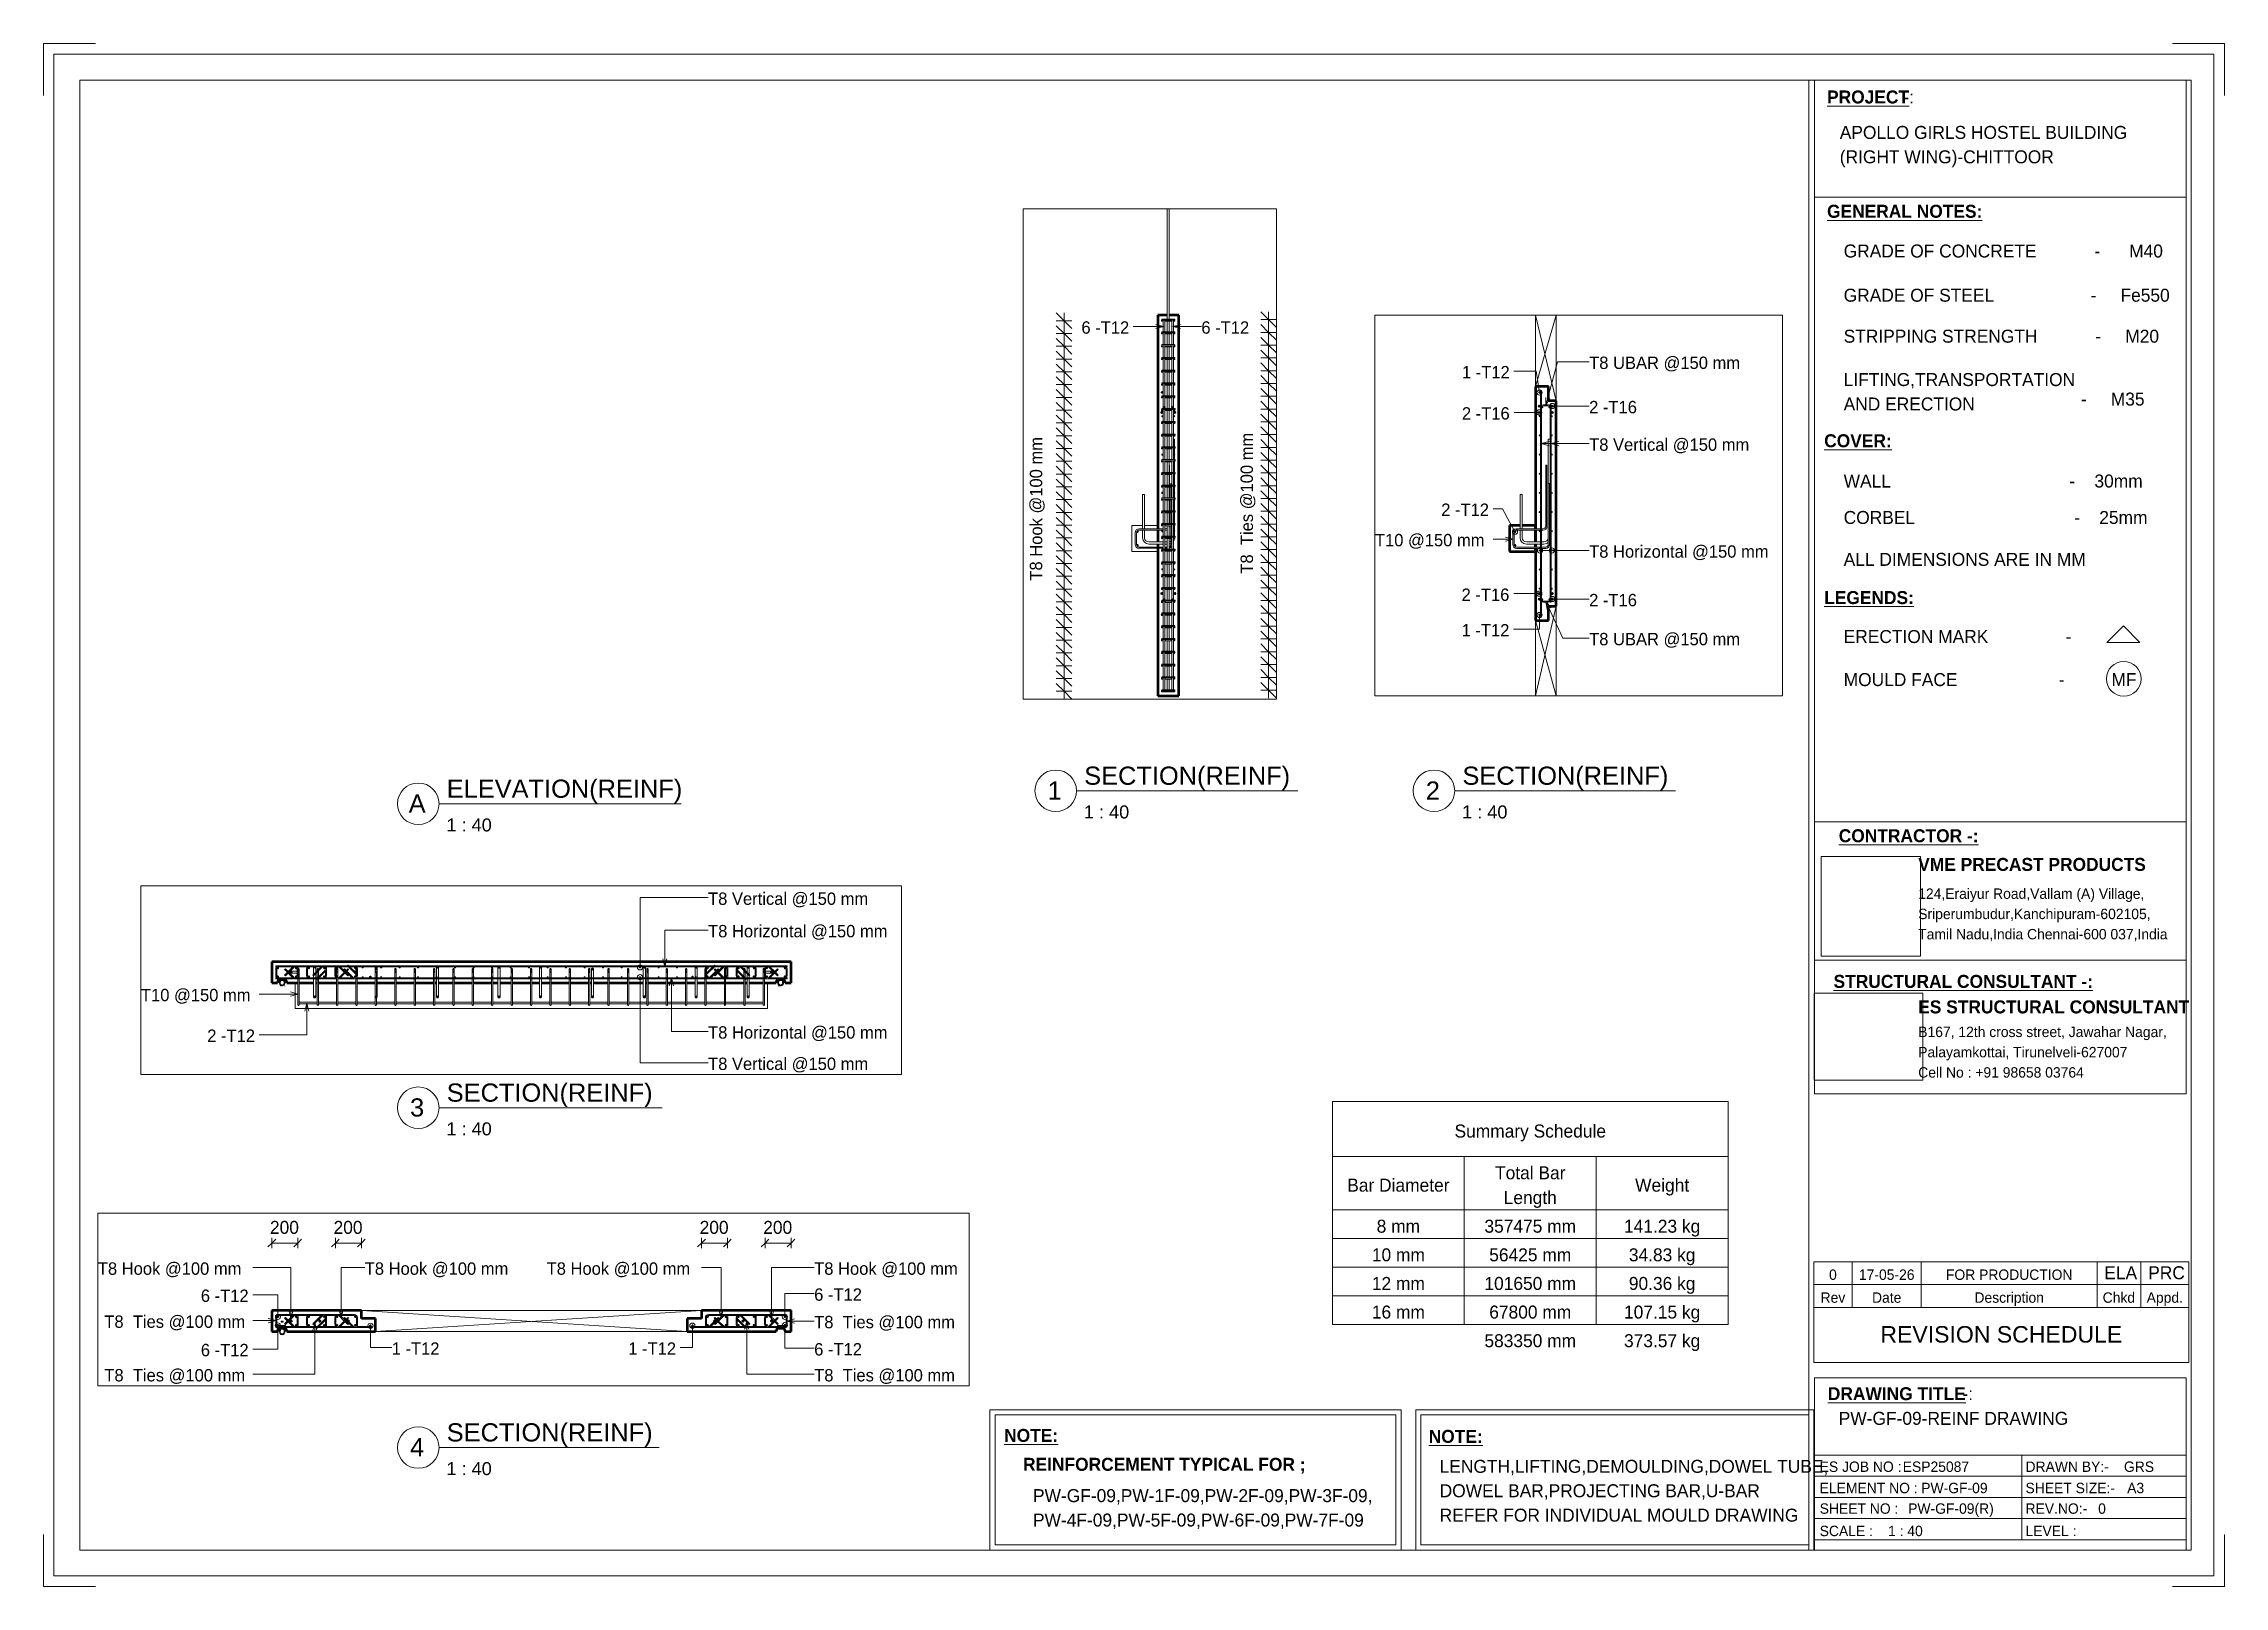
# Paper-space layout 'Layout1' of a CAD drawing. Header units: millimetres. Extents: x 0 to 582, y 0 to 622.
# Drawn here: x 161.8 to 581.8, y 325.4 to 622.4 of the extents above; entities outside this region: 1.
# The model-space entities are those that its viewports show. They can reach past a viewport. Long polylines and large blocks are cut down to what shows.
import ezdxf

# ---------------------------------------------------------------- set-up
doc = ezdxf.new("R2010")
doc.units = ezdxf.units.MM
doc.linetypes.add('Overhead', pattern=[3.97, 2.38, -1.59])
for name, color, linetype, lineweight in [('A-ANNO-DIMS', 211, 'Continuous', 9), ('A-ANNO-DIMS-40', 211, 'Continuous', 9), ('A-DETL-MBND', 5, 'Continuous', 18), ('A-DETL-THIN', 151, 'Continuous', 18), ('A-FLOR-OVHD', 1, 'Overhead', 18), ('A-GENM', 13, 'Continuous', 18), ('A-WALL', 113, 'Continuous', 25), ('G-ANNO-SCHD', 231, 'Continuous', 9), ('G-ANNO-TEXT', 231, 'Continuous', 9), ('G-ANNO-TTLB', 6, 'Continuous', 9), ('G-ANNO-TTLB-MEDM', 33, 'Continuous', 9), ('G-ANNO-TTLB-THIN', 151, 'Continuous', 9), ('S-BEAM', 12, 'Continuous', 18), ('S-RBAR', 171, 'Continuous', 18), ('S-RBAR-IDEN', 171, 'Continuous', 9)]:
    doc.layers.add(name, color=color, linetype=linetype, lineweight=lineweight)
doc.layers.add('G-ANNO-NPLT', color=191, linetype='Continuous')
doc.styles.add('Arial', font='arial.ttf', dxfattribs={"height": 80})
doc.styles.add('Arial_1', font='arial.ttf', dxfattribs={"height": 3.175})
doc.styles.add('Arial_2', font='arial.ttf', dxfattribs={"height": 2.5})
doc.styles.add('Arial_3', font='arial.ttf', dxfattribs={"height": 3.5})
doc.styles.add('Nirmala UI', font='Nirmala.ttf', dxfattribs={"height": 95.25})
doc.styles.add('Nirmala UI Semilight', font='NirmalaS.ttf', dxfattribs={"height": 100})
doc.styles.add('Nirmala UI Semilight_1', font='NirmalaS.ttf', dxfattribs={"height": 2.5})
doc.styles.add('Nirmala UI Semilight_2', font='NirmalaS.ttf', dxfattribs={"height": 2})
doc.styles.add('Nirmala UI Semilight_B', font='', dxfattribs={"height": 2.5})
doc.styles.add('Nirmala UI_1', font='Nirmala.ttf', dxfattribs={"height": 2.5})
doc.styles.get('Nirmala UI Semilight_B').set_extended_font_data('Nirmala UI Semilight', bold=True)
doc.dimstyles.new('Arc_Length_-_2_5mm_Arial', dxfattribs={"dimscale": 304.8, "dimtxt": 100.546939, "dimasz": 0.393701, "dimexe": 0.19685, "dimexo": 0.0625, "dimgap": 0.229659, "dimtad": 1, "dimdec": 4, "dimzin": 0, "dimdsep": 46, "dimtxsty": 'Nirmala UI', "dimblk1": 'OBLIQUE', "dimblk2": 'OBLIQUE', "dimsah": 1, "dimcen": 0.09, "dimdle": 0.19685, "dimazin": 0, "dimtfac": 1, "dimtdec": 4, "dimtix": 1, "dimtmove": 0, "dimatfit": 3, "dimfxl": 0.19685, "dimfxlon": 1, "dimtvp": 1, "dimtolj": 1, "dimtzin": 0, "dimarcsym": 2})
doc.dimstyles.new('Arc_Length_-_2_5mm_Arial_1', dxfattribs={"dimscale": 304.8, "dimtxt": 100.546939, "dimasz": 0.393701, "dimexe": 0.19685, "dimexo": 0.0625, "dimgap": 0.229659, "dimtad": 1, "dimdec": 4, "dimzin": 0, "dimdsep": 46, "dimtxsty": 'Arial', "dimblk1": 'OBLIQUE', "dimblk2": 'OBLIQUE', "dimsah": 1, "dimcen": 0.09, "dimdle": 0.19685, "dimazin": 0, "dimtfac": 1, "dimtdec": 4, "dimtix": 1, "dimtmove": 0, "dimatfit": 3, "dimfxl": 0.19685, "dimfxlon": 1, "dimtvp": 1, "dimtolj": 1, "dimtzin": 0, "dimarcsym": 2})
doc.dimstyles.new('Diagonal_-_2_5mm_NI_UI', dxfattribs={"dimscale": 304.8, "dimtxt": 104.736395, "dimasz": 0.19685, "dimexe": 0.131234, "dimexo": 0.0625, "dimgap": 0.131234, "dimtad": 1, "dimdec": 4, "dimzin": 0, "dimdsep": 46, "dimtxsty": 'Nirmala UI Semilight', "dimblk1": 'OBLIQUE', "dimblk2": 'OBLIQUE', "dimsah": 1, "dimcen": 0.09, "dimazin": 0, "dimtfac": 1, "dimtdec": 4, "dimtix": 1, "dimtmove": 0, "dimatfit": 3, "dimfxl": 0.131234, "dimfxlon": 1, "dimtvp": 1, "dimtolj": 1, "dimtzin": 0, "dimarcsym": 2})
picture_1 = doc.add_image_def('image1.jpg', size_in_pixel=(200, 200))
picture_2 = doc.add_image_def('image2.jpg', size_in_pixel=(1600, 1280))

psp = doc.layouts.get("Layout1")

# ---------------------------------------------------------------- texts
at = {"layer": 'G-ANNO-SCHD', "attachment_point": 2}
for s, insert, char_height, width, line_spacing_factor, style in [('Summary Schedule', (448.11, 414.32), 2.5, 36.0073, 1.142579, 'Nirmala UI_1'), ('Bar Diameter', (422.71, 403.9), 2.5, 24.5076, 1.142579, 'Nirmala UI_1'), ('Total Bar\\PLength', (448.11, 406.28), 2.5, 16.6526, 1.142579, 'Nirmala UI_1'), ('Weight', (473.51, 403.9), 2.5, 13.6363, 1.142579, 'Nirmala UI_1'), ('8 mm', (422.71, 396), 2.5, 10.8085, 1.142579, 'Nirmala UI_1'), ('357475 mm', (448.11, 396), 2.5, 22.2768, 1.142579, 'Nirmala UI_1'), ('141.23 kg', (473.51, 396), 2.5, 18.1922, 1.142579, 'Nirmala UI_1'), ('34.83 kg', (473.51, 390.49), 2.5, 15.8985, 1.142579, 'Nirmala UI_1'), ('10 mm', (422.71, 390.49), 2.5, 13.1021, 1.142579, 'Nirmala UI_1'), ('56425 mm', (448.11, 390.49), 2.5, 19.9831, 1.142579, 'Nirmala UI_1'), ('0', (506.4, 386.42), 2, 1.8098, 1.142579, 'Nirmala UI Semilight_2'), ('17-05-26', (516.76, 386.42), 2, 12.9704, 1.142579, 'Nirmala UI Semilight_2'), ('FOR PRODUCTION', (540.35, 386.42), 2, 28.002, 1.142579, 'Nirmala UI Semilight_2'), ('12 mm', (422.71, 384.98), 2.5, 13.1021, 1.142579, 'Nirmala UI_1'), ('101650 mm', (448.11, 384.98), 2.5, 22.2768, 1.142579, 'Nirmala UI_1'), ('90.36 kg', (473.51, 384.98), 2.5, 15.8985, 1.142579, 'Nirmala UI_1'), ('16 mm', (422.71, 379.47), 2.5, 13.1021, 1.142579, 'Nirmala UI_1'), ('67800 mm', (448.11, 379.47), 2.5, 19.9831, 1.142579, 'Nirmala UI_1'), ('107.15 kg', (473.51, 379.47), 2.5, 18.1922, 1.142579, 'Nirmala UI_1'), ('Rev', (506.4, 382.01), 2, 5.3038, 1.142579, 'Nirmala UI Semilight_2'), ('Date', (516.76, 382.01), 2, 6.9125, 1.142579, 'Nirmala UI Semilight_2'), ('Description', (540.35, 382.01), 2, 16.6152, 1.142579, 'Nirmala UI Semilight_2'), ('Chkd', (561.47, 382.01), 2, 7.5661, 1.142579, 'Nirmala UI Semilight_2'), ('Appd.', (570.32, 382.01), 2, 8.8229, 1.142579, 'Nirmala UI Semilight_2'), ('583350 mm', (448.11, 373.96), 2.5, 22.2768, 1.142579, 'Nirmala UI_1'), ('373.57 kg', (473.51, 373.96), 2.5, 18.1922, 1.142579, 'Nirmala UI_1'), ('REVISION SCHEDULE', (538.83, 375.52), 3.175, 55.5831, 0.941778, 'Arial_1')]:
    psp.add_mtext(s, dxfattribs=dict(at, insert=insert, char_height=char_height, width=width, line_spacing_factor=line_spacing_factor, style=style))
at = {"layer": 'G-ANNO-TEXT', "color": 7, "char_height": 2.5, "attachment_point": 1}
for s, insert, width, style in [('GRADE OF CONCRETE            -      M40', (508.47, 583.74), 72.9536, 'Nirmala UI Semilight_1'), ('GRADE OF STEEL                    -     Fe550', (508.47, 575.23), 74.0759, 'Nirmala UI Semilight_1'), ('STRIPPING STRENGTH            -     M20', (508.47, 567.34), 71.1899, 'Nirmala UI Semilight_1'), ('LIFTING,TRANSPORTATION', (508.47, 558.99), 50.346, 'Nirmala UI Semilight_1'), (' -     M35', (553.23, 555.24), 17.0759, 'Nirmala UI Semilight_1'), ('AND ERECTION     ', (508.47, 554.29), 34.9536, 'Nirmala UI Semilight_1'), ('\\LCOVER:', (504.72, 547.21), 14.1097, 'Nirmala UI Semilight_B'), ('WALL                                     -    30mm', (508.47, 539.46), 73.2742, 'Nirmala UI Semilight_1'), ('CORBEL                                 -    25mm', (508.47, 532.44), 72.7932, 'Nirmala UI Semilight_1'), ('ALL DIMENSIONS ARE IN MM', (508.47, 524.38), 55.0759, 'Nirmala UI Semilight_1'), ('\\LLEGENDS:', (504.72, 517.02), 18.519, 'Nirmala UI Semilight_B'), ('ERECTION MARK                -', (508.47, 509.52), 52.3502, 'Nirmala UI Semilight_1'), ('MOULD FACE                     -', (508.47, 501.23), 52.27, 'Nirmala UI Semilight_1'), ('MF', (560.04, 501.23), 5.9325, 'Nirmala UI_1'), ('ELA', (558.67, 387.04), 6.8945, 'Nirmala UI Semilight_1'), ('PRC', (567.12, 387.04), 7.4557, 'Nirmala UI Semilight_1'), ('\\LNOTE:', (346.78, 355.72), 11.7046, 'Nirmala UI Semilight_B'), ('\\LNOTE:', (428.55, 355.54), 11.7046, 'Nirmala UI Semilight_B'), ('REINFORCEMENT TYPICAL FOR ; ', (350.42, 350.16), 61.7299, 'Nirmala UI Semilight_B'), ('LENGTH,LIFTING,DEMOULDING,DOWEL TUBE,', (430.66, 349.77), 84.9789, 'Nirmala UI Semilight_1'), ('DOWEL BAR,PROJECTING BAR,U-BAR ', (430.66, 345.07), 70.4683, 'Nirmala UI Semilight_1'), ('PW-GF-09,PW-1F-09,PW-2F-09,PW-3F-09,', (352.34, 344.13), 76.962, 'Nirmala UI Semilight_1'), ('REFER FOR INDIVIDUAL MOULD DRAWING', (430.66, 340.37), 79.5274, 'Nirmala UI Semilight_1'), ('PW-4F-09,PW-5F-09,PW-6F-09,PW-7F-09', (352.34, 339.43), 76, 'Nirmala UI Semilight_1')]:
    psp.add_mtext(s, dxfattribs=dict(at, insert=insert, width=width, style=style))
at = {"layer": 'G-ANNO-TTLB', "attachment_point": 1}
for s, insert, char_height, width, style in [('APOLLO GIRLS HOSTEL BUILDING', (507.72, 606.57), 2.5, 62.5316, 'Nirmala UI Semilight_1'), ('(RIGHT WING)-CHITTOOR', (507.72, 601.87), 2.5, 47.6202, 'Nirmala UI Semilight_1'), ('SECTION(REINF)', (362.2, 483.23), 3.5, 48.6624, 'Arial_3'), ('SECTION(REINF)', (435.05, 483.23), 3.5, 48.6624, 'Arial_3'), ('ELEVATION(REINF)', (239.43, 480.73), 3.5, 55.7173, 'Arial_3'), ('1', (355.15, 480.37), 3.5, 3.3671, 'Arial_3'), ('2', (427.99, 480.37), 3.5, 3.3671, 'Arial_3'), ('A', (232.11, 477.87), 3.5, 4.0084, 'Arial_3'), ('1 : 40', (362.14, 475.75), 2.5, 10.5823, 'Arial_2'), ('1 : 40', (434.98, 475.75), 2.5, 10.5823, 'Arial_2'), ('1 : 40', (239.37, 473.25), 2.5, 10.5823, 'Arial_2'), ('SECTION(REINF)', (239.43, 422.22), 3.5, 48.6624, 'Arial_3'), ('3', (232.37, 419.36), 3.5, 3.3671, 'Arial_3'), ('1 : 40', (239.37, 414.74), 2.5, 10.5823, 'Arial_2'), ('PW-GF-09-REINF DRAWING', (507.52, 359.01), 2.5, 51.6287, 'Nirmala UI Semilight_1'), ('4', (232.37, 353.95), 3.5, 3.3671, 'Arial_3'), ('SECTION(REINF)', (239.43, 356.81), 3.5, 48.6624, 'Arial_3'), ('1 : 40', (239.37, 349.33), 2.5, 10.5823, 'Arial_2'), ('ESP25087', (519.84, 349.45), 2, 14.5907, 'Nirmala UI Semilight_2'), ('GRS', (562.45, 349.45), 2, 6.0928, 'Nirmala UI Semilight_2'), ('PW-GF-09', (523.41, 345.35), 2, 15.4726, 'Nirmala UI Semilight_2'), ('PW-GF-09(R)', (520.89, 341.39), 2, 19.5612, 'Nirmala UI Semilight_2'), ('0', (557.48, 341.39), 2, 1.8439, 'Nirmala UI Semilight_2'), ('1 : 40', (517.01, 337.08), 2, 7.6962, 'Nirmala UI Semilight_2')]:
    psp.add_mtext(s, dxfattribs=dict(at, insert=insert, char_height=char_height, width=width, style=style))

msp = doc.modelspace()

# ---------------------------------------------------------------- texts
at = {"layer": 'S-RBAR-IDEN', "char_height": 95.25, "attachment_point": 1, "style": 'Nirmala UI'}
for s, insert, width in [('T8 Vertical @150 mm', (-7236.12645, 78767.4911), 1558.4805), ('T8 Hook @100 mm', (-18902.6505, 78604.57732), 1407.76325), ('T8 Hook @100 mm', (-16846.45588, 78604.57732), 1407.76325), ('T8 Hook @100 mm', (-15445.16925, 78604.57732), 1407.76325), ('T8 Hook @100 mm', (-13384.17654, 78604.57732), 1407.76325), ('T8 Horizontal @150 mm', (-7236.12645, 78517.63899), 1766.91925), ('6 -T12', (-13384.17654, 78404.66855), 464.97875), ('6 -T12', (-18109.18338, 78395.35812), 464.97875), ('T8  Ties @100 mm', (-18852.65739, 78195.88348), 1346.835), ('T8  Ties @100 mm', (-13384.17654, 78192.84784), 1346.835), ('T10 @150 mm', (-11605.21724, 78025.47903), 1064.641), ('1 -T12', (-16638.74723, 77988.45726), 464.97875), ('1 -T12', (-14816.39136, 77988.45726), 464.97875), ('6 -T12', (-13384.17654, 77983.03881), 464.97875), ('6 -T12', (-18109.18338, 77977.25271), 464.97875), ('T8  Ties @100 mm', (-18852.65739, 77783.29158), 1346.835), ('T8  Ties @100 mm', (-13384.17654, 77783.29158), 1346.835), ('T8 Horizontal @150 mm', (-7236.12645, 77737.52717), 1766.91925), ('2 -T12', (-11094.54141, 77712.28926), 464.97875), ('T8 Vertical @150 mm', (-7236.12645, 77496.13841), 1558.4805), ('6 -T12', (-24530.08943, 6152.70377), 464.97875), ('6 -T12', (-23605.96962, 6152.70377), 464.97875), ('T8 UBAR @150 mm', (-21063.31007, 5881.16562), 1430.2105), ('1 -T12', (-22043.3686, 5808.92742), 464.97875), ('2 -T16', (-21063.31007, 5540.23823), 464.97875), ('2 -T16', (-22043.3686, 5491.31316), 464.97875), ('T8 Vertical @150 mm', (-21063.31007, 5250.8972), 1558.4805), ('2 -T12', (-22203.06044, 4749.82453), 464.97875), ('T10 @150 mm', (-22713.73627, 4515.65454), 1064.641), ('T8 Horizontal @150 mm', (-21063.31007, 4427.91583), 1766.91925), ('2 -T16', (-22046.01622, 4095.41122), 464.97875), ('2 -T16', (-21063.31007, 4054.04082), 464.97875), ('1 -T12', (-22046.01622, 3821.13954), 464.97875), ('T8 UBAR @150 mm', (-21063.31007, 3753.62577), 1430.2105)]:
    msp.add_mtext(s, dxfattribs=dict(at, insert=insert, width=width))
at = {"layer": 'S-RBAR-IDEN', "char_height": 95.25, "attachment_point": 1, "rotation": 90, "style": 'Nirmala UI'}
for s, insert, width in [('T8  Ties @100 mm', (-23303.8476, 4209.72841), 1346.835), ('T8 Hook @100 mm', (-24927.42163, 4155.7179), 1407.76325)]:
    msp.add_mtext(s, dxfattribs=dict(at, insert=insert, width=width))

# ---------------------------------------------------------------- blocks, each defined once
blk = doc.blocks.new('ES-A3-VME SHEET - ES-A3 SHEET-601691-PW-GF-09-REINF DRAWING')
at = {"layer": 'G-ANNO-TTLB'}
for p, q in [((161.79, 622.41), (171.79, 622.41)), ((161.79, 622.41), (161.79, 612.41)), ((581.79, 622.41), (571.79, 622.41)), ((581.79, 622.41), (581.79, 612.41)), ((502.83, 488.6), (502.83, 615.41)), ((574.43, 615.41), (574.43, 488.6)), ((502.83, 592.83), (574.43, 592.83)), ((502.83, 420.26), (502.83, 488.6)), ((574.43, 420.26), (574.43, 488.6)), ((502.83, 472.62), (574.43, 472.62)), ((161.79, 325.41), (161.79, 335.41)), ((581.79, 325.41), (581.79, 335.41)), ((161.79, 325.41), (171.79, 325.41)), ((581.79, 325.41), (571.79, 325.41))]:
    blk.add_line(p, q, dxfattribs=at)
at = {"layer": 'G-ANNO-TTLB-MEDM'}
for p, q in [((168.79, 615.41), (168.79, 332.41)), ((168.79, 615.41), (575.42, 615.41)), ((501.74, 615.41), (501.74, 332.41)), ((575.42, 615.41), (575.42, 332.41)), ((502.83, 445.95), (574.43, 445.95)), ((502.83, 420.26), (574.43, 420.26)), ((502.83, 365.59), (574.43, 365.59)), ((502.83, 365.59), (502.83, 332.41)), ((574.43, 332.41), (574.43, 365.59)), ((168.79, 332.41), (575.42, 332.41))]:
    blk.add_line(p, q, dxfattribs=at)
at = {"layer": 'G-ANNO-TTLB-THIN'}
for p, q in [((163.79, 620.41), (163.79, 327.41)), ((579.79, 620.41), (163.79, 620.41)), ((579.79, 327.41), (579.79, 620.41)), ((502.83, 350.7), (574.43, 350.7)), ((542.79, 334.4), (542.79, 350.7)), ((502.83, 346.63), (574.43, 346.63)), ((502.83, 342.55), (574.43, 342.55)), ((502.83, 338.48), (574.43, 338.48)), ((502.83, 334.4), (574.43, 334.4)), ((163.79, 327.41), (579.79, 327.41))]:
    blk.add_line(p, q, dxfattribs=at)
at = {"layer": 'G-ANNO-TTLB', "attachment_point": 1}
for s, insert, char_height, width, style in [('\\LPROJECT', (505.27, 613.39), 2.5, 16.6751, 'Nirmala UI Semilight_B'), (' -:', (519.02, 613.39), 2.5, 3.8481, 'Nirmala UI Semilight_1'), ('\\LGENERAL NOTES:', (505.27, 591.39), 2.5, 32.7088, 'Nirmala UI Semilight_B'), ('\\LCONTRACTOR -:', (507.52, 471.17), 2.5, 30.9451, 'Nirmala UI Semilight_B'), ('VME PRECAST PRODUCTS', (522.83, 465.65), 2.5, 48.9029, 'Nirmala UI Semilight_B'), ('124,Eraiyur Road,Vallam (A) Village,', (522.83, 459.77), 2, 52.5105, 'Nirmala UI Semilight_2'), ('Sriperumbudur,Kanchipuram-602105,', (522.83, 455.87), 2, 55.5569, 'Nirmala UI Semilight_2'), ('Tamil Nadu,India Chennai-600 037,India', (522.83, 451.97), 2, 59.8861, 'Nirmala UI Semilight_2'), ('\\LSTRUCTURAL CONSULTANT -:', (506.53, 443.13), 2.5, 56.4388, 'Nirmala UI Semilight_B'), ('ES STRUCTURAL CONSULTANT', (522.83, 438.22), 2.5, 58.1223, 'Nirmala UI Semilight_B'), ('B167, 12th cross street, Jawahar Nagar,', (522.83, 433.16), 2, 57, 'Nirmala UI Semilight_2'), ('Palayamkottai, Tirunelveli-627007', (522.83, 429.26), 2, 50.0253, 'Nirmala UI Semilight_2'), ('Cell No : +91 98658 03764', (522.83, 425.36), 2, 39.443, 'Nirmala UI Semilight_2'), ('\\LDRAWING TITLE', (505.42, 363.76), 2.5, 30.2236, 'Nirmala UI Semilight_B'), ('\\fNirmala UI Semilight|b1|i0|c0|p34|; ', (530.35, 363.76), 2.5, 1.2025, 'Nirmala UI Semilight_B'), ('-:', (531.35, 363.76), 2.5, 2.6456, 'Nirmala UI Semilight_1'), ('ES JOB NO :', (503.85, 349.45), 2, 18.038, 'Nirmala UI Semilight_2'), ('DRAWN BY:-', (543.49, 349.45), 2, 19.0802, 'Nirmala UI Semilight_2'), ('ELEMENT NO :', (503.85, 345.35), 2, 21.8861, 'Nirmala UI Semilight_2'), ('SHEET SIZE:-', (543.49, 345.35), 2, 18.9198, 'Nirmala UI Semilight_2'), ('A3', (563.07, 345.35), 2, 4.0084, 'Nirmala UI Semilight_2'), ('SHEET NO :', (503.85, 341.39), 2, 17.2363, 'Nirmala UI Semilight_2'), ('REV.NO:-', (543.49, 341.39), 2, 13.789, 'Nirmala UI Semilight_2'), ('SCALE :', (503.85, 337.08), 2, 11.1435, 'Nirmala UI Semilight_2'), ('LEVEL :', (543.49, 337.08), 2, 10.5021, 'Nirmala UI Semilight_2')]:
    blk.add_mtext(s, dxfattribs=dict(at, insert=insert, char_height=char_height, width=width, style=style))
at = {"layer": 'G-ANNO-TTLB'}
image = blk.add_image(picture_1, insert=(504.11, 446.76), size_in_units=(19.15, 19.15), dxfattribs=at)
image.dxf.flags = 7
image = blk.add_image(picture_2, insert=(502.76, 422.87), size_in_units=(20.94, 16.75), dxfattribs=at)
image.dxf.flags = 7
blk = doc.blocks.new('Viewport - M_View Title_rfa A3-601133-PW-GF-09-REINF DRAWING')
at = {"layer": 'G-ANNO-TTLB'}
for start, end in [(360, 180), (180, 0)]:
    blk.add_arc((-4.125, 0), 4, start, end, dxfattribs=at)
blk = doc.blocks.new('M_Rectangular Corbel - M_Rectangular Corbel-5472199-Elevation Right')
at = {"layer": 'S-BEAM'}
for p, q in [((77955.04, 4579.75), (77873.04, 4579.75)), ((77873.04, 4579.75), (77873.04, 4379.75)), ((78073.04, 4579.75), (77971.04, 4579.75)), ((77873.04, 4379.75), (78073.04, 4379.75))]:
    blk.add_line(p, q, dxfattribs=at)
blk = doc.blocks.new('M_Rectangular Corbel - M_Rectangular Corbel-5472199-Elevation Right1')
at = {"layer": 'S-BEAM', "lineweight": 50}
for p, q in [((77955.04, 4579.75), (77873.04, 4579.75)), ((77873.04, 4579.75), (77873.04, 4379.75)), ((78073.04, 4579.75), (77971.04, 4579.75)), ((78073.04, 4554.75), (78073.04, 4579.75)), ((78073.04, 4453.75), (78073.04, 4544.75)), ((78073.04, 4414.75), (78073.04, 4437.75)), ((78073.04, 4379.75), (78073.04, 4404.75)), ((77873.04, 4379.75), (78073.04, 4379.75))]:
    blk.add_line(p, q, dxfattribs=at)
blk = doc.blocks.new('loopbox down bent - Wire Loop-600440-Elevation Top')
at = {"layer": 'A-GENM'}
for p, q in [((-30375.28, 78151.28), (-30377.77, 78151.28)), ((-30363.8, 78151.28), (-30366.28, 78151.28)), ((-30377.77, 78145.33), (-30375.28, 78145.33)), ((-30366.28, 78145.33), (-30363.8, 78145.33)), ((-30395.39, 78118.44), (-30395.39, 78111.04)), ((-30346.19, 78119.24), (-30394.59, 78119.24)), ((-30394.59, 78111.04), (-30394.59, 78118.44)), ((-30394.59, 78118.44), (-30346.19, 78118.44)), ((-30346.19, 78118.44), (-30346.19, 78111.04)), ((-30345.39, 78111.04), (-30345.39, 78118.44)), ((-30387.9, 78098.04), (-30391.72, 78071.96)), ((-30391.39, 78103.04), (-30391.39, 78098.44)), ((-30390.59, 78098.04), (-30390.59, 78103.04)), ((-30388.59, 78098.04), (-30390.59, 78098.04)), ((-30388.59, 78097.24), (-30388.59, 78098.04)), ((-30384.06, 78097.8), (-30385.63, 78097.99)), ((-30383.33, 78097.71), (-30384.06, 78097.8)), ((-30382.71, 78097.63), (-30383.33, 78097.71)), ((-30381.83, 78097.53), (-30382.71, 78097.63)), ((-30381.83, 78097.53), (-30381.76, 78098.04)), ((-30359.04, 78098.04), (-30358.95, 78097.46)), ((-30349.07, 78071.96), (-30352.89, 78098.04)), ((-30350.19, 78098.04), (-30352.19, 78098.04)), ((-30352.19, 78098.04), (-30352.19, 78097.24)), ((-30350.19, 78103.04), (-30350.19, 78098.04)), ((-30349.39, 78098.44), (-30349.39, 78103.04)), ((-30390.19, 78097.24), (-30388.59, 78097.24)), ((-30385.7, 78071.08), (-30381.82, 78097.53)), ((-30358.95, 78097.46), (-30355.09, 78071.08)), ((-30352.19, 78097.24), (-30350.59, 78097.24)), ((-30350.19, 78047.2), (-30350.19, 78048))]:
    blk.add_line(p, q, dxfattribs=at)
at = {"layer": 'A-GENM', "flags": 128}
for points in [[(-30375.28, 78151.28), (-30376, 78151.19), (-30376.67, 78150.94), (-30377.26, 78150.53), (-30377.74, 78150), (-30378.07, 78149.36), (-30378.25, 78148.66), (-30378.25, 78147.95), (-30378.07, 78147.25), (-30377.74, 78146.61), (-30377.26, 78146.08), (-30376.67, 78145.67), (-30376, 78145.42), (-30375.28, 78145.33)], [(-30375.28, 78145.33), (-30374.57, 78145.42), (-30373.9, 78145.67), (-30373.31, 78146.08), (-30372.83, 78146.61), (-30372.5, 78147.25), (-30372.32, 78147.95), (-30372.32, 78148.66), (-30372.5, 78149.36), (-30372.83, 78150), (-30373.31, 78150.53), (-30373.9, 78150.94), (-30374.57, 78151.19), (-30375.28, 78151.28)], [(-30366.28, 78151.28), (-30367, 78151.19), (-30367.67, 78150.94), (-30368.26, 78150.53), (-30368.74, 78150), (-30369.07, 78149.36), (-30369.25, 78148.66), (-30369.25, 78147.95), (-30369.07, 78147.25), (-30368.74, 78146.61), (-30368.26, 78146.08), (-30367.67, 78145.67), (-30367, 78145.42), (-30366.28, 78145.33)], [(-30366.28, 78145.33), (-30365.57, 78145.42), (-30364.9, 78145.67), (-30364.31, 78146.08), (-30363.83, 78146.61), (-30363.49, 78147.25), (-30363.32, 78147.95), (-30363.32, 78148.66), (-30363.49, 78149.36), (-30363.83, 78150), (-30364.31, 78150.53), (-30364.9, 78150.94), (-30365.57, 78151.19), (-30366.28, 78151.28)], [(-30391.72, 78071.96), (-30389.57, 78059), (-30380.3, 78049.7), (-30367.35, 78047.5), (-30355.53, 78053.23), (-30349.23, 78064.76), (-30349.07, 78071.96)], [(-30355.09, 78071.08), (-30357.5, 78060.29), (-30366.51, 78053.87), (-30377.5, 78055.1), (-30384.85, 78063.35), (-30385.7, 78071.08)]]:
    blk.add_lwpolyline(points, dxfattribs=at)
at = {"layer": 'A-GENM'}
for centre, radius, start, end in [((-30394.59, 78118.44), 0.8, 90, 180), ((-30346.19, 78118.44), 0.8, 0, 90), ((-30390.19, 78098.44), 1.2, 180, 270), ((-30350.59, 78098.44), 1.2, 270, 0)]:
    blk.add_arc(centre, radius, start, end, dxfattribs=at)
blk = doc.blocks.new('loopbox down bent - Wire Loop-V1-Elevation Top')
at = {"layer": 'A-GENM'}
for p, q in [((-26555.39, 78118.44), (-26555.39, 78111.04)), ((-26506.19, 78119.24), (-26554.59, 78119.24)), ((-26554.59, 78111.04), (-26554.59, 78118.44)), ((-26554.59, 78118.44), (-26506.19, 78118.44)), ((-26506.19, 78118.44), (-26506.19, 78111.04)), ((-26505.39, 78111.04), (-26505.39, 78118.44)), ((-26551.39, 78103.04), (-26551.39, 78098.44)), ((-26550.59, 78098.04), (-26550.59, 78103.04)), ((-26548.59, 78098.04), (-26550.59, 78098.04)), ((-26548.59, 78097.24), (-26548.59, 78098.04)), ((-26510.19, 78098.04), (-26512.19, 78098.04)), ((-26512.19, 78098.04), (-26512.19, 78097.24)), ((-26510.19, 78103.04), (-26510.19, 78098.04)), ((-26509.39, 78098.44), (-26509.39, 78103.04)), ((-26550.19, 78097.24), (-26548.59, 78097.24)), ((-26512.19, 78097.24), (-26510.59, 78097.24))]:
    blk.add_line(p, q, dxfattribs=at)
for centre, radius, start, end in [((-26554.59, 78118.44), 0.8, 90, 180), ((-26506.19, 78118.44), 0.8, 0, 90), ((-26550.19, 78098.44), 1.2, 180, 270), ((-26510.59, 78098.44), 1.2, 270, 0)]:
    blk.add_arc(centre, radius, start, end, dxfattribs=at)
blk = doc.blocks.new('loopbox down bent - Wire Loop-600440-Elevation Top1')
at = {"layer": 'A-GENM'}
for p, q in [((-30387.9, 78098.04), (-30391.72, 78071.96)), ((-30388.59, 78097.24), (-30388.59, 78098.04)), ((-30384.06, 78097.8), (-30385.63, 78097.99)), ((-30383.33, 78097.71), (-30384.06, 78097.8)), ((-30381.83, 78097.53), (-30383.33, 78097.71)), ((-30381.83, 78097.53), (-30381.76, 78098.04)), ((-30359.04, 78098.04), (-30358.95, 78097.46)), ((-30349.07, 78071.96), (-30352.89, 78098.04)), ((-30352.19, 78098.04), (-30352.19, 78097.24)), ((-30390.19, 78097.24), (-30388.59, 78097.24)), ((-30385.7, 78071.08), (-30381.82, 78097.53)), ((-30358.95, 78097.46), (-30355.09, 78071.08)), ((-30352.19, 78097.24), (-30350.59, 78097.24)), ((-30350.19, 78047.2), (-30350.19, 78048))]:
    blk.add_line(p, q, dxfattribs=at)
at = {"layer": 'A-GENM', "flags": 128}
for points in [[(-30391.72, 78071.96), (-30389.57, 78059), (-30380.3, 78049.7), (-30367.35, 78047.5), (-30355.53, 78053.23), (-30349.23, 78064.76), (-30349.07, 78071.96)], [(-30355.09, 78071.08), (-30357.5, 78060.29), (-30366.51, 78053.87), (-30377.5, 78055.1), (-30384.85, 78063.35), (-30385.7, 78071.08)]]:
    blk.add_lwpolyline(points, dxfattribs=at)
at = {"layer": 'A-GENM'}
for centre, start, end in [((-30390.19, 78098.44), 202.2055, 270), ((-30350.59, 78098.44), 270, 337.7945)]:
    blk.add_arc(centre, 1.2, start, end, dxfattribs=at)
blk = doc.blocks.new('loopbox down bent - Wire Loop-V2-Elevation Top1')
at = {"layer": 'A-GENM'}
for p, q in [((-26547.9, 78098.04), (-26551.72, 78071.96)), ((-26548.59, 78097.24), (-26548.59, 78098.04)), ((-26541.83, 78097.46), (-26541.75, 78098.04)), ((-26519.03, 78098.04), (-26518.96, 78097.53)), ((-26518.08, 78097.63), (-26518.96, 78097.53)), ((-26517.45, 78097.71), (-26518.08, 78097.63)), ((-26516.73, 78097.8), (-26517.45, 78097.71)), ((-26515.16, 78097.99), (-26516.73, 78097.8)), ((-26509.07, 78071.96), (-26512.89, 78098.04)), ((-26512.19, 78098.04), (-26512.19, 78097.24)), ((-26550.19, 78097.24), (-26548.59, 78097.24)), ((-26545.7, 78071.08), (-26541.83, 78097.46)), ((-26518.96, 78097.53), (-26515.09, 78071.08)), ((-26512.19, 78097.24), (-26510.59, 78097.24)), ((-26550.59, 78047.2), (-26550.59, 78048))]:
    blk.add_line(p, q, dxfattribs=at)
at = {"layer": 'A-GENM', "flags": 128}
for points in [[(-26551.72, 78071.96), (-26549.57, 78059), (-26540.3, 78049.7), (-26527.35, 78047.5), (-26515.53, 78053.23), (-26509.23, 78064.76), (-26509.07, 78071.96)], [(-26515.09, 78071.08), (-26517.5, 78060.29), (-26526.51, 78053.87), (-26537.5, 78055.1), (-26544.85, 78063.35), (-26545.7, 78071.08)]]:
    blk.add_lwpolyline(points, dxfattribs=at)
at = {"layer": 'A-GENM'}
for centre, start, end in [((-26550.19, 78098.44), 202.2055, 270), ((-26510.59, 78098.44), 270, 337.7945)]:
    blk.add_arc(centre, 1.2, start, end, dxfattribs=at)
blk = doc.blocks.new('M_Rectangular Corbel - M_Rectangular Corbel-5472199-Elevation Top1')
at = {"layer": 'S-BEAM'}
for p, q in [((-30270.39, 77873.04), (-30270.39, 78073.04)), ((-26630.39, 78073.04), (-26630.39, 77873.04)), ((-30270.39, 77873.04), (-26630.39, 77873.04))]:
    blk.add_line(p, q, dxfattribs=at)
blk = doc.blocks.new('DIMBLOCK122-Elevation Right')
at = {"layer": 'A-ANNO-DIMS-40', "lineweight": 35}
for p, q in [((-23087.73, 6165.75), (-23147.73, 6225.75)), ((-23087.73, 6165.75), (-23027.73, 6105.75)), ((-23087.73, 6067.45), (-23147.73, 6127.45)), ((-23087.73, 6067.45), (-23027.73, 6007.45))]:
    blk.add_line(p, q, dxfattribs=at)
at = {"layer": 'A-ANNO-DIMS-40'}
for p, q in [((-23087.73, 6225.75), (-23087.73, 6067.45)), ((-23087.73, 6165.75), (-23147.73, 6165.75)), ((-23087.73, 6165.75), (-23027.73, 6165.75)), ((-23087.73, 6067.45), (-23147.73, 6067.45)), ((-23087.73, 6067.45), (-23027.73, 6067.45))]:
    blk.add_line(p, q, dxfattribs=at)
blk = doc.blocks.new('_Oblique')
at = {"color": 0, "linetype": 'ByBlock', "lineweight": -2}
blk.add_line((-0.5, -0.5), (0.5, 0.5), dxfattribs=at)
blk = doc.blocks.new('DIMBLOCK123-Elevation Right')
at = {"layer": 'A-ANNO-DIMS-40', "lineweight": 35}
for p, q in [((-23087.73, 6067.45), (-23147.73, 6127.45)), ((-23087.73, 6067.45), (-23027.73, 6007.45)), ((-23087.73, 5969.15), (-23147.73, 6029.15)), ((-23087.73, 5969.15), (-23027.73, 5909.15))]:
    blk.add_line(p, q, dxfattribs=at)
at = {"layer": 'A-ANNO-DIMS-40'}
for p, q in [((-23087.73, 6067.45), (-23147.73, 6067.45)), ((-23087.73, 6067.45), (-23087.73, 5969.15)), ((-23087.73, 6067.45), (-23027.73, 6067.45)), ((-23087.73, 5969.15), (-23147.73, 5969.15)), ((-23087.73, 5969.15), (-23027.73, 5969.15))]:
    blk.add_line(p, q, dxfattribs=at)
blk = doc.blocks.new('DIMBLOCK124-Elevation Right')
at = {"layer": 'A-ANNO-DIMS-40', "lineweight": 35}
for p, q in [((-23087.73, 5969.15), (-23147.73, 6029.15)), ((-23087.73, 5969.15), (-23027.73, 5909.15)), ((-23087.73, 5870.86), (-23147.73, 5930.86)), ((-23087.73, 5870.86), (-23027.73, 5810.86))]:
    blk.add_line(p, q, dxfattribs=at)
at = {"layer": 'A-ANNO-DIMS-40'}
for p, q in [((-23087.73, 5969.15), (-23147.73, 5969.15)), ((-23087.73, 5969.15), (-23087.73, 5870.86)), ((-23087.73, 5969.15), (-23027.73, 5969.15)), ((-23087.73, 5870.86), (-23147.73, 5870.86)), ((-23087.73, 5870.86), (-23027.73, 5870.86))]:
    blk.add_line(p, q, dxfattribs=at)
blk = doc.blocks.new('DIMBLOCK125-Elevation Right')
at = {"layer": 'A-ANNO-DIMS-40', "lineweight": 35}
for p, q in [((-23087.73, 5870.86), (-23147.73, 5930.86)), ((-23087.73, 5870.86), (-23027.73, 5810.86)), ((-23087.73, 5772.56), (-23147.73, 5832.56)), ((-23087.73, 5772.56), (-23027.73, 5712.56))]:
    blk.add_line(p, q, dxfattribs=at)
at = {"layer": 'A-ANNO-DIMS-40'}
for p, q in [((-23087.73, 5870.86), (-23147.73, 5870.86)), ((-23087.73, 5870.86), (-23087.73, 5772.56)), ((-23087.73, 5870.86), (-23027.73, 5870.86)), ((-23087.73, 5772.56), (-23147.73, 5772.56)), ((-23087.73, 5772.56), (-23027.73, 5772.56))]:
    blk.add_line(p, q, dxfattribs=at)
blk = doc.blocks.new('DIMBLOCK126-Elevation Right')
at = {"layer": 'A-ANNO-DIMS-40', "lineweight": 35}
for p, q in [((-23087.73, 5772.56), (-23147.73, 5832.56)), ((-23087.73, 5772.56), (-23027.73, 5712.56)), ((-23087.73, 5674.26), (-23147.73, 5734.26)), ((-23087.73, 5674.26), (-23027.73, 5614.26))]:
    blk.add_line(p, q, dxfattribs=at)
at = {"layer": 'A-ANNO-DIMS-40'}
for p, q in [((-23087.73, 5772.56), (-23147.73, 5772.56)), ((-23087.73, 5772.56), (-23087.73, 5674.26)), ((-23087.73, 5772.56), (-23027.73, 5772.56)), ((-23087.73, 5674.26), (-23147.73, 5674.26)), ((-23087.73, 5674.26), (-23027.73, 5674.26))]:
    blk.add_line(p, q, dxfattribs=at)
blk = doc.blocks.new('DIMBLOCK127-Elevation Right')
at = {"layer": 'A-ANNO-DIMS-40', "lineweight": 35}
for p, q in [((-23087.73, 5674.26), (-23147.73, 5734.26)), ((-23087.73, 5674.26), (-23027.73, 5614.26)), ((-23087.73, 5575.96), (-23147.73, 5635.96)), ((-23087.73, 5575.96), (-23027.73, 5515.96))]:
    blk.add_line(p, q, dxfattribs=at)
at = {"layer": 'A-ANNO-DIMS-40'}
for p, q in [((-23087.73, 5674.26), (-23147.73, 5674.26)), ((-23087.73, 5674.26), (-23087.73, 5575.96)), ((-23087.73, 5674.26), (-23027.73, 5674.26)), ((-23087.73, 5575.96), (-23147.73, 5575.96)), ((-23087.73, 5575.96), (-23027.73, 5575.96))]:
    blk.add_line(p, q, dxfattribs=at)
blk = doc.blocks.new('DIMBLOCK128-Elevation Right')
at = {"layer": 'A-ANNO-DIMS-40', "lineweight": 35}
for p, q in [((-23087.73, 5575.96), (-23147.73, 5635.96)), ((-23087.73, 5575.96), (-23027.73, 5515.96)), ((-23087.73, 5476.68), (-23147.73, 5536.68)), ((-23087.73, 5476.68), (-23027.73, 5416.68))]:
    blk.add_line(p, q, dxfattribs=at)
at = {"layer": 'A-ANNO-DIMS-40'}
for p, q in [((-23087.73, 5575.96), (-23147.73, 5575.96)), ((-23087.73, 5575.96), (-23087.73, 5476.68)), ((-23087.73, 5575.96), (-23027.73, 5575.96)), ((-23087.73, 5476.68), (-23147.73, 5476.68)), ((-23087.73, 5476.68), (-23027.73, 5476.68))]:
    blk.add_line(p, q, dxfattribs=at)
blk = doc.blocks.new('DIMBLOCK129-Elevation Right')
at = {"layer": 'A-ANNO-DIMS-40', "lineweight": 35}
for p, q in [((-23087.73, 5476.68), (-23147.73, 5536.68)), ((-23087.73, 5476.68), (-23027.73, 5416.68)), ((-23087.73, 5378.35), (-23147.73, 5438.35)), ((-23087.73, 5378.35), (-23027.73, 5318.35))]:
    blk.add_line(p, q, dxfattribs=at)
at = {"layer": 'A-ANNO-DIMS-40'}
for p, q in [((-23087.73, 5476.68), (-23147.73, 5476.68)), ((-23087.73, 5476.68), (-23087.73, 5378.35)), ((-23087.73, 5476.68), (-23027.73, 5476.68)), ((-23087.73, 5378.35), (-23147.73, 5378.35)), ((-23087.73, 5378.35), (-23027.73, 5378.35))]:
    blk.add_line(p, q, dxfattribs=at)
blk = doc.blocks.new('DIMBLOCK130-Elevation Right')
at = {"layer": 'A-ANNO-DIMS-40', "lineweight": 35}
for p, q in [((-23087.73, 5378.35), (-23147.73, 5438.35)), ((-23087.73, 5378.35), (-23027.73, 5318.35)), ((-23087.73, 5280.02), (-23147.73, 5340.02)), ((-23087.73, 5280.02), (-23027.73, 5220.02))]:
    blk.add_line(p, q, dxfattribs=at)
at = {"layer": 'A-ANNO-DIMS-40'}
for p, q in [((-23087.73, 5378.35), (-23147.73, 5378.35)), ((-23087.73, 5378.35), (-23087.73, 5280.02)), ((-23087.73, 5378.35), (-23027.73, 5378.35)), ((-23087.73, 5280.02), (-23147.73, 5280.02)), ((-23087.73, 5280.02), (-23027.73, 5280.02))]:
    blk.add_line(p, q, dxfattribs=at)
blk = doc.blocks.new('DIMBLOCK131-Elevation Right')
at = {"layer": 'A-ANNO-DIMS-40', "lineweight": 35}
for p, q in [((-23087.73, 5280.02), (-23147.73, 5340.02)), ((-23087.73, 5280.02), (-23027.73, 5220.02)), ((-23087.73, 5181.69), (-23147.73, 5241.69)), ((-23087.73, 5181.69), (-23027.73, 5121.69))]:
    blk.add_line(p, q, dxfattribs=at)
at = {"layer": 'A-ANNO-DIMS-40'}
for p, q in [((-23087.73, 5280.02), (-23147.73, 5280.02)), ((-23087.73, 5280.02), (-23087.73, 5181.69)), ((-23087.73, 5280.02), (-23027.73, 5280.02)), ((-23087.73, 5181.69), (-23147.73, 5181.69)), ((-23087.73, 5181.69), (-23027.73, 5181.69))]:
    blk.add_line(p, q, dxfattribs=at)
blk = doc.blocks.new('DIMBLOCK132-Elevation Right')
at = {"layer": 'A-ANNO-DIMS-40', "lineweight": 35}
for p, q in [((-23087.73, 5181.69), (-23147.73, 5241.69)), ((-23087.73, 5181.69), (-23027.73, 5121.69)), ((-23087.73, 5083.36), (-23147.73, 5143.36)), ((-23087.73, 5083.36), (-23027.73, 5023.36))]:
    blk.add_line(p, q, dxfattribs=at)
at = {"layer": 'A-ANNO-DIMS-40'}
for p, q in [((-23087.73, 5181.69), (-23147.73, 5181.69)), ((-23087.73, 5181.69), (-23087.73, 5083.36)), ((-23087.73, 5181.69), (-23027.73, 5181.69)), ((-23087.73, 5083.36), (-23147.73, 5083.36)), ((-23087.73, 5083.36), (-23027.73, 5083.36))]:
    blk.add_line(p, q, dxfattribs=at)
blk = doc.blocks.new('DIMBLOCK133-Elevation Right')
at = {"layer": 'A-ANNO-DIMS-40', "lineweight": 35}
for p, q in [((-23087.73, 5083.36), (-23147.73, 5143.36)), ((-23087.73, 5083.36), (-23027.73, 5023.36)), ((-23087.73, 4985.03), (-23147.73, 5045.03)), ((-23087.73, 4985.03), (-23027.73, 4925.03))]:
    blk.add_line(p, q, dxfattribs=at)
at = {"layer": 'A-ANNO-DIMS-40'}
for p, q in [((-23087.73, 5083.36), (-23147.73, 5083.36)), ((-23087.73, 5083.36), (-23087.73, 4985.03)), ((-23087.73, 5083.36), (-23027.73, 5083.36)), ((-23087.73, 4985.03), (-23147.73, 4985.03)), ((-23087.73, 4985.03), (-23027.73, 4985.03))]:
    blk.add_line(p, q, dxfattribs=at)
blk = doc.blocks.new('DIMBLOCK134-Elevation Right')
at = {"layer": 'A-ANNO-DIMS-40', "lineweight": 35}
for p, q in [((-23087.73, 4985.03), (-23147.73, 5045.03)), ((-23087.73, 4985.03), (-23027.73, 4925.03)), ((-23087.73, 4886.7), (-23147.73, 4946.7)), ((-23087.73, 4886.7), (-23027.73, 4826.7))]:
    blk.add_line(p, q, dxfattribs=at)
at = {"layer": 'A-ANNO-DIMS-40'}
for p, q in [((-23087.73, 4985.03), (-23147.73, 4985.03)), ((-23087.73, 4985.03), (-23087.73, 4886.7)), ((-23087.73, 4985.03), (-23027.73, 4985.03)), ((-23087.73, 4886.7), (-23147.73, 4886.7)), ((-23087.73, 4886.7), (-23027.73, 4886.7))]:
    blk.add_line(p, q, dxfattribs=at)
blk = doc.blocks.new('DIMBLOCK135-Elevation Right')
at = {"layer": 'A-ANNO-DIMS-40', "lineweight": 35}
for p, q in [((-23087.73, 4886.7), (-23147.73, 4946.7)), ((-23087.73, 4886.7), (-23027.73, 4826.7)), ((-23087.73, 4788.37), (-23147.73, 4848.37)), ((-23087.73, 4788.37), (-23027.73, 4728.37))]:
    blk.add_line(p, q, dxfattribs=at)
at = {"layer": 'A-ANNO-DIMS-40'}
for p, q in [((-23087.73, 4886.7), (-23147.73, 4886.7)), ((-23087.73, 4886.7), (-23087.73, 4788.37)), ((-23087.73, 4886.7), (-23027.73, 4886.7)), ((-23087.73, 4788.37), (-23147.73, 4788.37)), ((-23087.73, 4788.37), (-23027.73, 4788.37))]:
    blk.add_line(p, q, dxfattribs=at)
blk = doc.blocks.new('DIMBLOCK136-Elevation Right')
at = {"layer": 'A-ANNO-DIMS-40', "lineweight": 35}
for p, q in [((-23087.73, 4788.37), (-23147.73, 4848.37)), ((-23087.73, 4788.37), (-23027.73, 4728.37)), ((-23087.73, 4690.04), (-23147.73, 4750.04)), ((-23087.73, 4690.04), (-23027.73, 4630.04))]:
    blk.add_line(p, q, dxfattribs=at)
at = {"layer": 'A-ANNO-DIMS-40'}
for p, q in [((-23087.73, 4788.37), (-23147.73, 4788.37)), ((-23087.73, 4788.37), (-23087.73, 4690.04)), ((-23087.73, 4788.37), (-23027.73, 4788.37)), ((-23087.73, 4690.04), (-23147.73, 4690.04)), ((-23087.73, 4690.04), (-23027.73, 4690.04))]:
    blk.add_line(p, q, dxfattribs=at)
blk = doc.blocks.new('DIMBLOCK137-Elevation Right')
at = {"layer": 'A-ANNO-DIMS-40', "lineweight": 35}
for p, q in [((-23087.73, 4690.04), (-23147.73, 4750.04)), ((-23087.73, 4690.04), (-23027.73, 4630.04)), ((-23087.73, 4591.71), (-23147.73, 4651.71)), ((-23087.73, 4591.71), (-23027.73, 4531.71))]:
    blk.add_line(p, q, dxfattribs=at)
at = {"layer": 'A-ANNO-DIMS-40'}
for p, q in [((-23087.73, 4690.04), (-23147.73, 4690.04)), ((-23087.73, 4690.04), (-23087.73, 4591.71)), ((-23087.73, 4690.04), (-23027.73, 4690.04)), ((-23087.73, 4591.71), (-23147.73, 4591.71)), ((-23087.73, 4591.71), (-23027.73, 4591.71))]:
    blk.add_line(p, q, dxfattribs=at)
blk = doc.blocks.new('DIMBLOCK138-Elevation Right')
at = {"layer": 'A-ANNO-DIMS-40', "lineweight": 35}
for p, q in [((-23087.73, 4591.71), (-23147.73, 4651.71)), ((-23087.73, 4591.71), (-23027.73, 4531.71)), ((-23087.73, 4493.38), (-23147.73, 4553.38)), ((-23087.73, 4493.38), (-23027.73, 4433.38))]:
    blk.add_line(p, q, dxfattribs=at)
at = {"layer": 'A-ANNO-DIMS-40'}
for p, q in [((-23087.73, 4591.71), (-23147.73, 4591.71)), ((-23087.73, 4591.71), (-23087.73, 4493.38)), ((-23087.73, 4591.71), (-23027.73, 4591.71)), ((-23087.73, 4493.38), (-23147.73, 4493.38)), ((-23087.73, 4493.38), (-23027.73, 4493.38))]:
    blk.add_line(p, q, dxfattribs=at)
blk = doc.blocks.new('DIMBLOCK139-Elevation Right')
at = {"layer": 'A-ANNO-DIMS-40', "lineweight": 35}
for p, q in [((-23087.73, 4493.38), (-23147.73, 4553.38)), ((-23087.73, 4493.38), (-23027.73, 4433.38)), ((-23087.73, 4395.05), (-23147.73, 4455.05)), ((-23087.73, 4395.05), (-23027.73, 4335.05))]:
    blk.add_line(p, q, dxfattribs=at)
at = {"layer": 'A-ANNO-DIMS-40'}
for p, q in [((-23087.73, 4493.38), (-23147.73, 4493.38)), ((-23087.73, 4493.38), (-23087.73, 4395.05)), ((-23087.73, 4493.38), (-23027.73, 4493.38)), ((-23087.73, 4395.05), (-23147.73, 4395.05)), ((-23087.73, 4395.05), (-23027.73, 4395.05))]:
    blk.add_line(p, q, dxfattribs=at)
blk = doc.blocks.new('DIMBLOCK140-Elevation Right')
at = {"layer": 'A-ANNO-DIMS-40', "lineweight": 35}
for p, q in [((-23087.73, 4395.05), (-23147.73, 4455.05)), ((-23087.73, 4395.05), (-23027.73, 4335.05)), ((-23087.73, 4296.72), (-23147.73, 4356.72)), ((-23087.73, 4296.72), (-23027.73, 4236.72))]:
    blk.add_line(p, q, dxfattribs=at)
at = {"layer": 'A-ANNO-DIMS-40'}
for p, q in [((-23087.73, 4395.05), (-23147.73, 4395.05)), ((-23087.73, 4395.05), (-23087.73, 4296.72)), ((-23087.73, 4395.05), (-23027.73, 4395.05)), ((-23087.73, 4296.72), (-23147.73, 4296.72)), ((-23087.73, 4296.72), (-23027.73, 4296.72))]:
    blk.add_line(p, q, dxfattribs=at)
blk = doc.blocks.new('DIMBLOCK141-Elevation Right')
at = {"layer": 'A-ANNO-DIMS-40', "lineweight": 35}
for p, q in [((-23087.73, 4296.72), (-23147.73, 4356.72)), ((-23087.73, 4296.72), (-23027.73, 4236.72)), ((-23087.73, 4198.39), (-23147.73, 4258.39)), ((-23087.73, 4198.39), (-23027.73, 4138.39))]:
    blk.add_line(p, q, dxfattribs=at)
at = {"layer": 'A-ANNO-DIMS-40'}
for p, q in [((-23087.73, 4296.72), (-23147.73, 4296.72)), ((-23087.73, 4296.72), (-23087.73, 4198.39)), ((-23087.73, 4296.72), (-23027.73, 4296.72)), ((-23087.73, 4198.39), (-23147.73, 4198.39)), ((-23087.73, 4198.39), (-23027.73, 4198.39))]:
    blk.add_line(p, q, dxfattribs=at)
blk = doc.blocks.new('DIMBLOCK142-Elevation Right')
at = {"layer": 'A-ANNO-DIMS-40', "lineweight": 35}
for p, q in [((-23087.73, 4198.39), (-23147.73, 4258.39)), ((-23087.73, 4198.39), (-23027.73, 4138.39)), ((-23087.73, 4100.06), (-23147.73, 4160.06)), ((-23087.73, 4100.06), (-23027.73, 4040.06))]:
    blk.add_line(p, q, dxfattribs=at)
at = {"layer": 'A-ANNO-DIMS-40'}
for p, q in [((-23087.73, 4198.39), (-23147.73, 4198.39)), ((-23087.73, 4198.39), (-23087.73, 4100.06)), ((-23087.73, 4198.39), (-23027.73, 4198.39)), ((-23087.73, 4100.06), (-23147.73, 4100.06)), ((-23087.73, 4100.06), (-23027.73, 4100.06))]:
    blk.add_line(p, q, dxfattribs=at)
blk = doc.blocks.new('DIMBLOCK143-Elevation Right')
at = {"layer": 'A-ANNO-DIMS-40', "lineweight": 35}
for p, q in [((-23087.73, 4100.06), (-23147.73, 4160.06)), ((-23087.73, 4100.06), (-23027.73, 4040.06)), ((-23087.73, 4001.73), (-23147.73, 4061.73)), ((-23087.73, 4001.73), (-23027.73, 3941.73))]:
    blk.add_line(p, q, dxfattribs=at)
at = {"layer": 'A-ANNO-DIMS-40'}
for p, q in [((-23087.73, 4100.06), (-23147.73, 4100.06)), ((-23087.73, 4100.06), (-23087.73, 4001.73)), ((-23087.73, 4100.06), (-23027.73, 4100.06)), ((-23087.73, 4001.73), (-23147.73, 4001.73)), ((-23087.73, 4001.73), (-23027.73, 4001.73))]:
    blk.add_line(p, q, dxfattribs=at)
blk = doc.blocks.new('DIMBLOCK144-Elevation Right')
at = {"layer": 'A-ANNO-DIMS-40', "lineweight": 35}
for p, q in [((-23087.73, 4001.73), (-23147.73, 4061.73)), ((-23087.73, 4001.73), (-23027.73, 3941.73)), ((-23087.73, 3904.08), (-23147.73, 3964.08)), ((-23087.73, 3904.08), (-23027.73, 3844.08))]:
    blk.add_line(p, q, dxfattribs=at)
at = {"layer": 'A-ANNO-DIMS-40'}
for p, q in [((-23087.73, 4001.73), (-23147.73, 4001.73)), ((-23087.73, 4001.73), (-23087.73, 3904.08)), ((-23087.73, 4001.73), (-23027.73, 4001.73)), ((-23087.73, 3904.08), (-23147.73, 3904.08)), ((-23087.73, 3904.08), (-23027.73, 3904.08))]:
    blk.add_line(p, q, dxfattribs=at)
blk = doc.blocks.new('DIMBLOCK145-Elevation Right')
at = {"layer": 'A-ANNO-DIMS-40', "lineweight": 35}
for p, q in [((-23087.73, 3904.08), (-23147.73, 3964.08)), ((-23087.73, 3904.08), (-23027.73, 3844.08)), ((-23087.73, 3805.36), (-23147.73, 3865.36)), ((-23087.73, 3805.36), (-23027.73, 3745.36))]:
    blk.add_line(p, q, dxfattribs=at)
at = {"layer": 'A-ANNO-DIMS-40'}
for p, q in [((-23087.73, 3904.08), (-23147.73, 3904.08)), ((-23087.73, 3904.08), (-23087.73, 3805.36)), ((-23087.73, 3904.08), (-23027.73, 3904.08)), ((-23087.73, 3805.36), (-23147.73, 3805.36)), ((-23087.73, 3805.36), (-23027.73, 3805.36))]:
    blk.add_line(p, q, dxfattribs=at)
blk = doc.blocks.new('DIMBLOCK146-Elevation Right')
at = {"layer": 'A-ANNO-DIMS-40', "lineweight": 35}
for p, q in [((-23087.73, 3805.36), (-23147.73, 3865.36)), ((-23087.73, 3805.36), (-23027.73, 3745.36)), ((-23087.73, 3706.64), (-23147.73, 3766.64)), ((-23087.73, 3706.64), (-23027.73, 3646.64))]:
    blk.add_line(p, q, dxfattribs=at)
at = {"layer": 'A-ANNO-DIMS-40'}
for p, q in [((-23087.73, 3805.36), (-23147.73, 3805.36)), ((-23087.73, 3805.36), (-23087.73, 3706.64)), ((-23087.73, 3805.36), (-23027.73, 3805.36)), ((-23087.73, 3706.64), (-23147.73, 3706.64)), ((-23087.73, 3706.64), (-23027.73, 3706.64))]:
    blk.add_line(p, q, dxfattribs=at)
blk = doc.blocks.new('DIMBLOCK147-Elevation Right')
at = {"layer": 'A-ANNO-DIMS-40', "lineweight": 35}
for p, q in [((-23087.73, 3706.64), (-23147.73, 3766.64)), ((-23087.73, 3706.64), (-23027.73, 3646.64)), ((-23087.73, 3607.92), (-23147.73, 3667.92)), ((-23087.73, 3607.92), (-23027.73, 3547.92))]:
    blk.add_line(p, q, dxfattribs=at)
at = {"layer": 'A-ANNO-DIMS-40'}
for p, q in [((-23087.73, 3706.64), (-23147.73, 3706.64)), ((-23087.73, 3706.64), (-23087.73, 3607.92)), ((-23087.73, 3706.64), (-23027.73, 3706.64)), ((-23087.73, 3607.92), (-23147.73, 3607.92)), ((-23087.73, 3607.92), (-23027.73, 3607.92))]:
    blk.add_line(p, q, dxfattribs=at)
blk = doc.blocks.new('DIMBLOCK148-Elevation Right')
at = {"layer": 'A-ANNO-DIMS-40', "lineweight": 35}
for p, q in [((-23087.73, 3607.92), (-23147.73, 3667.92)), ((-23087.73, 3607.92), (-23027.73, 3547.92)), ((-23087.73, 3509.19), (-23147.73, 3569.19)), ((-23087.73, 3509.19), (-23027.73, 3449.19))]:
    blk.add_line(p, q, dxfattribs=at)
at = {"layer": 'A-ANNO-DIMS-40'}
for p, q in [((-23087.73, 3607.92), (-23147.73, 3607.92)), ((-23087.73, 3607.92), (-23087.73, 3509.19)), ((-23087.73, 3607.92), (-23027.73, 3607.92)), ((-23087.73, 3509.19), (-23147.73, 3509.19)), ((-23087.73, 3509.19), (-23027.73, 3509.19))]:
    blk.add_line(p, q, dxfattribs=at)
blk = doc.blocks.new('DIMBLOCK149-Elevation Right')
at = {"layer": 'A-ANNO-DIMS-40', "lineweight": 35}
for p, q in [((-23087.73, 3509.19), (-23147.73, 3569.19)), ((-23087.73, 3509.19), (-23027.73, 3449.19)), ((-23087.73, 3410.47), (-23147.73, 3470.47)), ((-23087.73, 3410.47), (-23027.73, 3350.47))]:
    blk.add_line(p, q, dxfattribs=at)
at = {"layer": 'A-ANNO-DIMS-40'}
for p, q in [((-23087.73, 3509.19), (-23147.73, 3509.19)), ((-23087.73, 3509.19), (-23087.73, 3410.47)), ((-23087.73, 3509.19), (-23027.73, 3509.19)), ((-23087.73, 3410.47), (-23147.73, 3410.47)), ((-23087.73, 3410.47), (-23027.73, 3410.47))]:
    blk.add_line(p, q, dxfattribs=at)
blk = doc.blocks.new('DIMBLOCK150-Elevation Right')
at = {"layer": 'A-ANNO-DIMS-40', "lineweight": 35}
for p, q in [((-23087.73, 3410.47), (-23147.73, 3470.47)), ((-23087.73, 3410.47), (-23027.73, 3350.47)), ((-23087.73, 3311.75), (-23147.73, 3371.75)), ((-23087.73, 3311.75), (-23027.73, 3251.75))]:
    blk.add_line(p, q, dxfattribs=at)
at = {"layer": 'A-ANNO-DIMS-40'}
for p, q in [((-23087.73, 3410.47), (-23147.73, 3410.47)), ((-23087.73, 3410.47), (-23087.73, 3251.75)), ((-23087.73, 3410.47), (-23027.73, 3410.47)), ((-23087.73, 3311.75), (-23147.73, 3311.75)), ((-23087.73, 3311.75), (-23027.73, 3311.75))]:
    blk.add_line(p, q, dxfattribs=at)
blk = doc.blocks.new('DIMBLOCK151-Elevation Right')
at = {"layer": 'A-ANNO-DIMS-40', "lineweight": 35}
for p, q in [((-23087.73, 6165.75), (-23147.73, 6225.75)), ((-23087.73, 6165.75), (-23027.73, 6105.75)), ((-23087.73, 6067.45), (-23147.73, 6127.45)), ((-23087.73, 6067.45), (-23027.73, 6007.45)), ((-23087.73, 5969.15), (-23147.73, 6029.15)), ((-23087.73, 5969.15), (-23027.73, 5909.15)), ((-23087.73, 5870.86), (-23147.73, 5930.86)), ((-23087.73, 5870.86), (-23027.73, 5810.86)), ((-23087.73, 5772.56), (-23147.73, 5832.56)), ((-23087.73, 5772.56), (-23027.73, 5712.56)), ((-23087.73, 5674.26), (-23147.73, 5734.26)), ((-23087.73, 5674.26), (-23027.73, 5614.26)), ((-23087.73, 5575.96), (-23147.73, 5635.96)), ((-23087.73, 5575.96), (-23027.73, 5515.96)), ((-23087.73, 5476.68), (-23147.73, 5536.68)), ((-23087.73, 5476.68), (-23027.73, 5416.68))]:
    blk.add_line(p, q, dxfattribs=at)
at = {"layer": 'A-ANNO-DIMS-40'}
for p, q in [((-23087.73, 6225.75), (-23087.73, 5575.96)), ((-23087.73, 6225.75), (-23087.73, 6067.45)), ((-23087.73, 6165.75), (-23147.73, 6165.75)), ((-23087.73, 6165.75), (-23027.73, 6165.75)), ((-23087.73, 6067.45), (-23147.73, 6067.45)), ((-23087.73, 6067.45), (-23087.73, 5969.15)), ((-23087.73, 6067.45), (-23027.73, 6067.45)), ((-23087.73, 5969.15), (-23147.73, 5969.15)), ((-23087.73, 5969.15), (-23087.73, 5870.86)), ((-23087.73, 5969.15), (-23027.73, 5969.15)), ((-23087.73, 5870.86), (-23147.73, 5870.86)), ((-23087.73, 5870.86), (-23087.73, 5772.56)), ((-23087.73, 5870.86), (-23027.73, 5870.86)), ((-23087.73, 5772.56), (-23147.73, 5772.56)), ((-23087.73, 5772.56), (-23087.73, 5674.26)), ((-23087.73, 5772.56), (-23027.73, 5772.56)), ((-23087.73, 5674.26), (-23147.73, 5674.26)), ((-23087.73, 5674.26), (-23087.73, 5575.96)), ((-23087.73, 5674.26), (-23027.73, 5674.26)), ((-23087.73, 5575.96), (-23147.73, 5575.96)), ((-23087.73, 5575.96), (-23087.73, 5476.68)), ((-23087.73, 5575.96), (-23027.73, 5575.96)), ((-23087.73, 5476.68), (-23147.73, 5476.68)), ((-23087.73, 5476.68), (-23027.73, 5476.68))]:
    blk.add_line(p, q, dxfattribs=at)
blk = doc.blocks.new('_None')
blk = doc.blocks.new('DIMBLOCK152-Elevation Right')
at = {"layer": 'A-ANNO-DIMS-40', "lineweight": 35}
for p, q in [((-23087.73, 5575.96), (-23147.73, 5635.96)), ((-23087.73, 5575.96), (-23027.73, 5515.96)), ((-23087.73, 5476.68), (-23147.73, 5536.68)), ((-23087.73, 5476.68), (-23027.73, 5416.68)), ((-23087.73, 5378.35), (-23147.73, 5438.35)), ((-23087.73, 5378.35), (-23027.73, 5318.35))]:
    blk.add_line(p, q, dxfattribs=at)
at = {"layer": 'A-ANNO-DIMS-40'}
for p, q in [((-23087.73, 5575.96), (-23147.73, 5575.96)), ((-23087.73, 5575.96), (-23087.73, 5476.68)), ((-23087.73, 5575.96), (-23087.73, 5476.68)), ((-23087.73, 5575.96), (-23027.73, 5575.96)), ((-23087.73, 5476.68), (-23147.73, 5476.68)), ((-23087.73, 5476.68), (-23087.73, 5378.35)), ((-23087.73, 5476.68), (-23027.73, 5476.68)), ((-23087.73, 5378.35), (-23147.73, 5378.35)), ((-23087.73, 5378.35), (-23027.73, 5378.35))]:
    blk.add_line(p, q, dxfattribs=at)
blk = doc.blocks.new('DIMBLOCK153-Elevation Right')
at = {"layer": 'A-ANNO-DIMS-40', "lineweight": 35}
for p, q in [((-23087.73, 5476.68), (-23147.73, 5536.68)), ((-23087.73, 5476.68), (-23027.73, 5416.68)), ((-23087.73, 5378.35), (-23147.73, 5438.35)), ((-23087.73, 5378.35), (-23027.73, 5318.35)), ((-23087.73, 5280.02), (-23147.73, 5340.02)), ((-23087.73, 5280.02), (-23027.73, 5220.02)), ((-23087.73, 5181.69), (-23147.73, 5241.69)), ((-23087.73, 5181.69), (-23027.73, 5121.69)), ((-23087.73, 5083.36), (-23147.73, 5143.36)), ((-23087.73, 5083.36), (-23027.73, 5023.36)), ((-23087.73, 4985.03), (-23147.73, 5045.03)), ((-23087.73, 4985.03), (-23027.73, 4925.03)), ((-23087.73, 4886.7), (-23147.73, 4946.7)), ((-23087.73, 4886.7), (-23027.73, 4826.7)), ((-23087.73, 4788.37), (-23147.73, 4848.37)), ((-23087.73, 4788.37), (-23027.73, 4728.37)), ((-23087.73, 4690.04), (-23147.73, 4750.04)), ((-23087.73, 4690.04), (-23027.73, 4630.04)), ((-23087.73, 4591.71), (-23147.73, 4651.71)), ((-23087.73, 4591.71), (-23027.73, 4531.71)), ((-23087.73, 4493.38), (-23147.73, 4553.38)), ((-23087.73, 4493.38), (-23027.73, 4433.38)), ((-23087.73, 4395.05), (-23147.73, 4455.05)), ((-23087.73, 4395.05), (-23027.73, 4335.05)), ((-23087.73, 4296.72), (-23147.73, 4356.72)), ((-23087.73, 4296.72), (-23027.73, 4236.72)), ((-23087.73, 4198.39), (-23147.73, 4258.39)), ((-23087.73, 4198.39), (-23027.73, 4138.39)), ((-23087.73, 4100.06), (-23147.73, 4160.06)), ((-23087.73, 4100.06), (-23027.73, 4040.06)), ((-23087.73, 4001.73), (-23147.73, 4061.73)), ((-23087.73, 4001.73), (-23027.73, 3941.73)), ((-23087.73, 3904.08), (-23147.73, 3964.08)), ((-23087.73, 3904.08), (-23027.73, 3844.08)), ((-23087.73, 3805.36), (-23147.73, 3865.36)), ((-23087.73, 3805.36), (-23027.73, 3745.36))]:
    blk.add_line(p, q, dxfattribs=at)
at = {"layer": 'A-ANNO-DIMS-40'}
for p, q in [((-23087.73, 5476.68), (-23147.73, 5476.68)), ((-23087.73, 5476.68), (-23087.73, 3904.08)), ((-23087.73, 5476.68), (-23087.73, 5378.35)), ((-23087.73, 5476.68), (-23027.73, 5476.68)), ((-23087.73, 5378.35), (-23147.73, 5378.35)), ((-23087.73, 5378.35), (-23087.73, 5280.02)), ((-23087.73, 5378.35), (-23027.73, 5378.35)), ((-23087.73, 5280.02), (-23147.73, 5280.02)), ((-23087.73, 5280.02), (-23087.73, 5181.69)), ((-23087.73, 5280.02), (-23027.73, 5280.02)), ((-23087.73, 5181.69), (-23147.73, 5181.69)), ((-23087.73, 5181.69), (-23087.73, 5083.36)), ((-23087.73, 5181.69), (-23027.73, 5181.69)), ((-23087.73, 5083.36), (-23147.73, 5083.36)), ((-23087.73, 5083.36), (-23087.73, 4985.03)), ((-23087.73, 5083.36), (-23027.73, 5083.36)), ((-23087.73, 4985.03), (-23147.73, 4985.03)), ((-23087.73, 4985.03), (-23087.73, 4886.7)), ((-23087.73, 4985.03), (-23027.73, 4985.03)), ((-23087.73, 4886.7), (-23147.73, 4886.7)), ((-23087.73, 4886.7), (-23087.73, 4788.37)), ((-23087.73, 4886.7), (-23027.73, 4886.7)), ((-23087.73, 4788.37), (-23147.73, 4788.37)), ((-23087.73, 4788.37), (-23087.73, 4690.04)), ((-23087.73, 4788.37), (-23027.73, 4788.37)), ((-23087.73, 4690.04), (-23147.73, 4690.04)), ((-23087.73, 4690.04), (-23087.73, 4591.71)), ((-23087.73, 4690.04), (-23027.73, 4690.04)), ((-23087.73, 4591.71), (-23147.73, 4591.71)), ((-23087.73, 4591.71), (-23087.73, 4493.38)), ((-23087.73, 4591.71), (-23027.73, 4591.71)), ((-23087.73, 4493.38), (-23147.73, 4493.38)), ((-23087.73, 4493.38), (-23087.73, 4395.05)), ((-23087.73, 4493.38), (-23027.73, 4493.38)), ((-23087.73, 4395.05), (-23147.73, 4395.05)), ((-23087.73, 4395.05), (-23087.73, 4296.72)), ((-23087.73, 4395.05), (-23027.73, 4395.05)), ((-23087.73, 4296.72), (-23147.73, 4296.72)), ((-23087.73, 4296.72), (-23087.73, 4198.39)), ((-23087.73, 4296.72), (-23027.73, 4296.72)), ((-23087.73, 4198.39), (-23147.73, 4198.39)), ((-23087.73, 4198.39), (-23087.73, 4100.06)), ((-23087.73, 4198.39), (-23027.73, 4198.39)), ((-23087.73, 4100.06), (-23147.73, 4100.06)), ((-23087.73, 4100.06), (-23087.73, 4001.73)), ((-23087.73, 4100.06), (-23027.73, 4100.06)), ((-23087.73, 4001.73), (-23147.73, 4001.73)), ((-23087.73, 4001.73), (-23087.73, 3904.08)), ((-23087.73, 4001.73), (-23027.73, 4001.73)), ((-23087.73, 3904.08), (-23147.73, 3904.08)), ((-23087.73, 3904.08), (-23087.73, 3805.36)), ((-23087.73, 3904.08), (-23027.73, 3904.08)), ((-23087.73, 3805.36), (-23147.73, 3805.36)), ((-23087.73, 3805.36), (-23027.73, 3805.36))]:
    blk.add_line(p, q, dxfattribs=at)
blk = doc.blocks.new('DIMBLOCK154-Elevation Right')
at = {"layer": 'A-ANNO-DIMS-40', "lineweight": 35}
for p, q in [((-23087.73, 3904.08), (-23147.73, 3964.08)), ((-23087.73, 3904.08), (-23027.73, 3844.08)), ((-23087.73, 3805.36), (-23147.73, 3865.36)), ((-23087.73, 3805.36), (-23027.73, 3745.36)), ((-23087.73, 3706.64), (-23147.73, 3766.64)), ((-23087.73, 3706.64), (-23027.73, 3646.64)), ((-23087.73, 3607.92), (-23147.73, 3667.92)), ((-23087.73, 3607.92), (-23027.73, 3547.92)), ((-23087.73, 3509.19), (-23147.73, 3569.19)), ((-23087.73, 3509.19), (-23027.73, 3449.19)), ((-23087.73, 3410.47), (-23147.73, 3470.47)), ((-23087.73, 3410.47), (-23027.73, 3350.47)), ((-23087.73, 3311.75), (-23147.73, 3371.75)), ((-23087.73, 3311.75), (-23027.73, 3251.75))]:
    blk.add_line(p, q, dxfattribs=at)
at = {"layer": 'A-ANNO-DIMS-40'}
for p, q in [((-23087.73, 3904.08), (-23147.73, 3904.08)), ((-23087.73, 3904.08), (-23087.73, 3251.75)), ((-23087.73, 3904.08), (-23087.73, 3805.36)), ((-23087.73, 3904.08), (-23027.73, 3904.08)), ((-23087.73, 3805.36), (-23147.73, 3805.36)), ((-23087.73, 3805.36), (-23087.73, 3706.64)), ((-23087.73, 3805.36), (-23027.73, 3805.36)), ((-23087.73, 3706.64), (-23147.73, 3706.64)), ((-23087.73, 3706.64), (-23087.73, 3607.92)), ((-23087.73, 3706.64), (-23027.73, 3706.64)), ((-23087.73, 3607.92), (-23147.73, 3607.92)), ((-23087.73, 3607.92), (-23087.73, 3509.19)), ((-23087.73, 3607.92), (-23027.73, 3607.92)), ((-23087.73, 3509.19), (-23147.73, 3509.19)), ((-23087.73, 3509.19), (-23087.73, 3410.47)), ((-23087.73, 3509.19), (-23027.73, 3509.19)), ((-23087.73, 3410.47), (-23147.73, 3410.47)), ((-23087.73, 3410.47), (-23087.73, 3251.75)), ((-23087.73, 3410.47), (-23027.73, 3410.47)), ((-23087.73, 3311.75), (-23147.73, 3311.75)), ((-23087.73, 3311.75), (-23027.73, 3311.75))]:
    blk.add_line(p, q, dxfattribs=at)
blk = doc.blocks.new('DIMBLOCK155-Elevation Right')
at = {"layer": 'A-ANNO-DIMS-40', "lineweight": 35}
for p, q in [((-24664.21, 6157.62), (-24724.21, 6217.62)), ((-24664.21, 6157.62), (-24604.21, 6097.62)), ((-24664.21, 6059.22), (-24724.21, 6119.22)), ((-24664.21, 6059.22), (-24604.21, 5999.22))]:
    blk.add_line(p, q, dxfattribs=at)
at = {"layer": 'A-ANNO-DIMS-40'}
for p, q in [((-24664.21, 6217.62), (-24664.21, 6059.22)), ((-24664.21, 6157.62), (-24724.21, 6157.62)), ((-24664.21, 6157.62), (-24604.21, 6157.62)), ((-24664.21, 6059.22), (-24724.21, 6059.22)), ((-24664.21, 6059.22), (-24604.21, 6059.22))]:
    blk.add_line(p, q, dxfattribs=at)
blk = doc.blocks.new('DIMBLOCK156-Elevation Right')
at = {"layer": 'A-ANNO-DIMS-40', "lineweight": 35}
for p, q in [((-24664.21, 6059.22), (-24724.21, 6119.22)), ((-24664.21, 6059.22), (-24604.21, 5999.22)), ((-24664.21, 5960.81), (-24724.21, 6020.81)), ((-24664.21, 5960.81), (-24604.21, 5900.81))]:
    blk.add_line(p, q, dxfattribs=at)
at = {"layer": 'A-ANNO-DIMS-40'}
for p, q in [((-24664.21, 6059.22), (-24724.21, 6059.22)), ((-24664.21, 6059.22), (-24664.21, 5960.81)), ((-24664.21, 6059.22), (-24604.21, 6059.22)), ((-24664.21, 5960.81), (-24724.21, 5960.81)), ((-24664.21, 5960.81), (-24604.21, 5960.81))]:
    blk.add_line(p, q, dxfattribs=at)
blk = doc.blocks.new('DIMBLOCK157-Elevation Right')
at = {"layer": 'A-ANNO-DIMS-40', "lineweight": 35}
for p, q in [((-24664.21, 5960.81), (-24724.21, 6020.81)), ((-24664.21, 5960.81), (-24604.21, 5900.81)), ((-24664.21, 5862.4), (-24724.21, 5922.4)), ((-24664.21, 5862.4), (-24604.21, 5802.4))]:
    blk.add_line(p, q, dxfattribs=at)
at = {"layer": 'A-ANNO-DIMS-40'}
for p, q in [((-24664.21, 5960.81), (-24724.21, 5960.81)), ((-24664.21, 5960.81), (-24664.21, 5862.4)), ((-24664.21, 5960.81), (-24604.21, 5960.81)), ((-24664.21, 5862.4), (-24724.21, 5862.4)), ((-24664.21, 5862.4), (-24604.21, 5862.4))]:
    blk.add_line(p, q, dxfattribs=at)
blk = doc.blocks.new('DIMBLOCK158-Elevation Right')
at = {"layer": 'A-ANNO-DIMS-40', "lineweight": 35}
for p, q in [((-24664.21, 5862.4), (-24724.21, 5922.4)), ((-24664.21, 5862.4), (-24604.21, 5802.4)), ((-24664.21, 5763.99), (-24724.21, 5823.99)), ((-24664.21, 5763.99), (-24604.21, 5703.99))]:
    blk.add_line(p, q, dxfattribs=at)
at = {"layer": 'A-ANNO-DIMS-40'}
for p, q in [((-24664.21, 5862.4), (-24724.21, 5862.4)), ((-24664.21, 5862.4), (-24664.21, 5763.99)), ((-24664.21, 5862.4), (-24604.21, 5862.4)), ((-24664.21, 5763.99), (-24724.21, 5763.99)), ((-24664.21, 5763.99), (-24604.21, 5763.99))]:
    blk.add_line(p, q, dxfattribs=at)
blk = doc.blocks.new('DIMBLOCK159-Elevation Right')
at = {"layer": 'A-ANNO-DIMS-40', "lineweight": 35}
for p, q in [((-24664.21, 5763.99), (-24724.21, 5823.99)), ((-24664.21, 5763.99), (-24604.21, 5703.99)), ((-24664.21, 5665.58), (-24724.21, 5725.58)), ((-24664.21, 5665.58), (-24604.21, 5605.58))]:
    blk.add_line(p, q, dxfattribs=at)
at = {"layer": 'A-ANNO-DIMS-40'}
for p, q in [((-24664.21, 5763.99), (-24724.21, 5763.99)), ((-24664.21, 5763.99), (-24664.21, 5665.58)), ((-24664.21, 5763.99), (-24604.21, 5763.99)), ((-24664.21, 5665.58), (-24724.21, 5665.58)), ((-24664.21, 5665.58), (-24604.21, 5665.58))]:
    blk.add_line(p, q, dxfattribs=at)
blk = doc.blocks.new('DIMBLOCK160-Elevation Right')
at = {"layer": 'A-ANNO-DIMS-40', "lineweight": 35}
for p, q in [((-24664.21, 5665.58), (-24724.21, 5725.58)), ((-24664.21, 5665.58), (-24604.21, 5605.58)), ((-24664.21, 5567.17), (-24724.21, 5627.17)), ((-24664.21, 5567.17), (-24604.21, 5507.17))]:
    blk.add_line(p, q, dxfattribs=at)
at = {"layer": 'A-ANNO-DIMS-40'}
for p, q in [((-24664.21, 5665.58), (-24724.21, 5665.58)), ((-24664.21, 5665.58), (-24664.21, 5567.17)), ((-24664.21, 5665.58), (-24604.21, 5665.58)), ((-24664.21, 5567.17), (-24724.21, 5567.17)), ((-24664.21, 5567.17), (-24604.21, 5567.17))]:
    blk.add_line(p, q, dxfattribs=at)
blk = doc.blocks.new('DIMBLOCK161-Elevation Right')
at = {"layer": 'A-ANNO-DIMS-40', "lineweight": 35}
for p, q in [((-24664.21, 5567.17), (-24724.21, 5627.17)), ((-24664.21, 5567.17), (-24604.21, 5507.17)), ((-24664.21, 5468.76), (-24724.21, 5528.76)), ((-24664.21, 5468.76), (-24604.21, 5408.76))]:
    blk.add_line(p, q, dxfattribs=at)
at = {"layer": 'A-ANNO-DIMS-40'}
for p, q in [((-24664.21, 5567.17), (-24724.21, 5567.17)), ((-24664.21, 5567.17), (-24664.21, 5468.76)), ((-24664.21, 5567.17), (-24604.21, 5567.17)), ((-24664.21, 5468.76), (-24724.21, 5468.76)), ((-24664.21, 5468.76), (-24604.21, 5468.76))]:
    blk.add_line(p, q, dxfattribs=at)
blk = doc.blocks.new('DIMBLOCK162-Elevation Right')
at = {"layer": 'A-ANNO-DIMS-40', "lineweight": 35}
for p, q in [((-24664.21, 5468.76), (-24724.21, 5528.76)), ((-24664.21, 5468.76), (-24604.21, 5408.76)), ((-24664.21, 5370.35), (-24724.21, 5430.35)), ((-24664.21, 5370.35), (-24604.21, 5310.35))]:
    blk.add_line(p, q, dxfattribs=at)
at = {"layer": 'A-ANNO-DIMS-40'}
for p, q in [((-24664.21, 5468.76), (-24724.21, 5468.76)), ((-24664.21, 5468.76), (-24664.21, 5370.35)), ((-24664.21, 5468.76), (-24604.21, 5468.76)), ((-24664.21, 5370.35), (-24724.21, 5370.35)), ((-24664.21, 5370.35), (-24604.21, 5370.35))]:
    blk.add_line(p, q, dxfattribs=at)
blk = doc.blocks.new('DIMBLOCK163-Elevation Right')
at = {"layer": 'A-ANNO-DIMS-40', "lineweight": 35}
for p, q in [((-24664.21, 5370.35), (-24724.21, 5430.35)), ((-24664.21, 5370.35), (-24604.21, 5310.35)), ((-24664.21, 5271.94), (-24724.21, 5331.94)), ((-24664.21, 5271.94), (-24604.21, 5211.94))]:
    blk.add_line(p, q, dxfattribs=at)
at = {"layer": 'A-ANNO-DIMS-40'}
for p, q in [((-24664.21, 5370.35), (-24724.21, 5370.35)), ((-24664.21, 5370.35), (-24664.21, 5271.94)), ((-24664.21, 5370.35), (-24604.21, 5370.35)), ((-24664.21, 5271.94), (-24724.21, 5271.94)), ((-24664.21, 5271.94), (-24604.21, 5271.94))]:
    blk.add_line(p, q, dxfattribs=at)
blk = doc.blocks.new('DIMBLOCK164-Elevation Right')
at = {"layer": 'A-ANNO-DIMS-40', "lineweight": 35}
for p, q in [((-24664.21, 5271.94), (-24724.21, 5331.94)), ((-24664.21, 5271.94), (-24604.21, 5211.94)), ((-24664.21, 5173.53), (-24724.21, 5233.53)), ((-24664.21, 5173.53), (-24604.21, 5113.53))]:
    blk.add_line(p, q, dxfattribs=at)
at = {"layer": 'A-ANNO-DIMS-40'}
for p, q in [((-24664.21, 5271.94), (-24724.21, 5271.94)), ((-24664.21, 5271.94), (-24664.21, 5173.53)), ((-24664.21, 5271.94), (-24604.21, 5271.94)), ((-24664.21, 5173.53), (-24724.21, 5173.53)), ((-24664.21, 5173.53), (-24604.21, 5173.53))]:
    blk.add_line(p, q, dxfattribs=at)
blk = doc.blocks.new('DIMBLOCK165-Elevation Right')
at = {"layer": 'A-ANNO-DIMS-40', "lineweight": 35}
for p, q in [((-24664.21, 5173.53), (-24724.21, 5233.53)), ((-24664.21, 5173.53), (-24604.21, 5113.53)), ((-24664.21, 5075.12), (-24724.21, 5135.12)), ((-24664.21, 5075.12), (-24604.21, 5015.12))]:
    blk.add_line(p, q, dxfattribs=at)
at = {"layer": 'A-ANNO-DIMS-40'}
for p, q in [((-24664.21, 5173.53), (-24724.21, 5173.53)), ((-24664.21, 5173.53), (-24664.21, 5075.12)), ((-24664.21, 5173.53), (-24604.21, 5173.53)), ((-24664.21, 5075.12), (-24724.21, 5075.12)), ((-24664.21, 5075.12), (-24604.21, 5075.12))]:
    blk.add_line(p, q, dxfattribs=at)
blk = doc.blocks.new('DIMBLOCK166-Elevation Right')
at = {"layer": 'A-ANNO-DIMS-40', "lineweight": 35}
for p, q in [((-24664.21, 5075.12), (-24724.21, 5135.12)), ((-24664.21, 5075.12), (-24604.21, 5015.12)), ((-24664.21, 4976.71), (-24724.21, 5036.71)), ((-24664.21, 4976.71), (-24604.21, 4916.71))]:
    blk.add_line(p, q, dxfattribs=at)
at = {"layer": 'A-ANNO-DIMS-40'}
for p, q in [((-24664.21, 5075.12), (-24724.21, 5075.12)), ((-24664.21, 5075.12), (-24664.21, 4976.71)), ((-24664.21, 5075.12), (-24604.21, 5075.12)), ((-24664.21, 4976.71), (-24724.21, 4976.71)), ((-24664.21, 4976.71), (-24604.21, 4976.71))]:
    blk.add_line(p, q, dxfattribs=at)
blk = doc.blocks.new('DIMBLOCK167-Elevation Right')
at = {"layer": 'A-ANNO-DIMS-40', "lineweight": 35}
for p, q in [((-24664.21, 4976.71), (-24724.21, 5036.71)), ((-24664.21, 4976.71), (-24604.21, 4916.71)), ((-24664.21, 4878.3), (-24724.21, 4938.3)), ((-24664.21, 4878.3), (-24604.21, 4818.3))]:
    blk.add_line(p, q, dxfattribs=at)
at = {"layer": 'A-ANNO-DIMS-40'}
for p, q in [((-24664.21, 4976.71), (-24724.21, 4976.71)), ((-24664.21, 4976.71), (-24664.21, 4878.3)), ((-24664.21, 4976.71), (-24604.21, 4976.71)), ((-24664.21, 4878.3), (-24724.21, 4878.3)), ((-24664.21, 4878.3), (-24604.21, 4878.3))]:
    blk.add_line(p, q, dxfattribs=at)
blk = doc.blocks.new('DIMBLOCK168-Elevation Right')
at = {"layer": 'A-ANNO-DIMS-40', "lineweight": 35}
for p, q in [((-24664.21, 4878.3), (-24724.21, 4938.3)), ((-24664.21, 4878.3), (-24604.21, 4818.3)), ((-24664.21, 4779.89), (-24724.21, 4839.89)), ((-24664.21, 4779.89), (-24604.21, 4719.89))]:
    blk.add_line(p, q, dxfattribs=at)
at = {"layer": 'A-ANNO-DIMS-40'}
for p, q in [((-24664.21, 4878.3), (-24724.21, 4878.3)), ((-24664.21, 4878.3), (-24664.21, 4779.89)), ((-24664.21, 4878.3), (-24604.21, 4878.3)), ((-24664.21, 4779.89), (-24724.21, 4779.89)), ((-24664.21, 4779.89), (-24604.21, 4779.89))]:
    blk.add_line(p, q, dxfattribs=at)
blk = doc.blocks.new('DIMBLOCK169-Elevation Right')
at = {"layer": 'A-ANNO-DIMS-40', "lineweight": 35}
for p, q in [((-24664.21, 4779.89), (-24724.21, 4839.89)), ((-24664.21, 4779.89), (-24604.21, 4719.89)), ((-24664.21, 4681.48), (-24724.21, 4741.48)), ((-24664.21, 4681.48), (-24604.21, 4621.48))]:
    blk.add_line(p, q, dxfattribs=at)
at = {"layer": 'A-ANNO-DIMS-40'}
for p, q in [((-24664.21, 4779.89), (-24724.21, 4779.89)), ((-24664.21, 4779.89), (-24664.21, 4681.48)), ((-24664.21, 4779.89), (-24604.21, 4779.89)), ((-24664.21, 4681.48), (-24724.21, 4681.48)), ((-24664.21, 4681.48), (-24604.21, 4681.48))]:
    blk.add_line(p, q, dxfattribs=at)
blk = doc.blocks.new('DIMBLOCK170-Elevation Right')
at = {"layer": 'A-ANNO-DIMS-40', "lineweight": 35}
for p, q in [((-24664.21, 4681.48), (-24724.21, 4741.48)), ((-24664.21, 4681.48), (-24604.21, 4621.48)), ((-24664.21, 4583.07), (-24724.21, 4643.07)), ((-24664.21, 4583.07), (-24604.21, 4523.07))]:
    blk.add_line(p, q, dxfattribs=at)
at = {"layer": 'A-ANNO-DIMS-40'}
for p, q in [((-24664.21, 4681.48), (-24724.21, 4681.48)), ((-24664.21, 4681.48), (-24664.21, 4583.07)), ((-24664.21, 4681.48), (-24604.21, 4681.48)), ((-24664.21, 4583.07), (-24724.21, 4583.07)), ((-24664.21, 4583.07), (-24604.21, 4583.07))]:
    blk.add_line(p, q, dxfattribs=at)
blk = doc.blocks.new('DIMBLOCK171-Elevation Right')
at = {"layer": 'A-ANNO-DIMS-40', "lineweight": 35}
for p, q in [((-24664.21, 4583.07), (-24724.21, 4643.07)), ((-24664.21, 4583.07), (-24604.21, 4523.07)), ((-24664.21, 4484.66), (-24724.21, 4544.66)), ((-24664.21, 4484.66), (-24604.21, 4424.66))]:
    blk.add_line(p, q, dxfattribs=at)
at = {"layer": 'A-ANNO-DIMS-40'}
for p, q in [((-24664.21, 4583.07), (-24724.21, 4583.07)), ((-24664.21, 4583.07), (-24664.21, 4484.66)), ((-24664.21, 4583.07), (-24604.21, 4583.07)), ((-24664.21, 4484.66), (-24724.21, 4484.66)), ((-24664.21, 4484.66), (-24604.21, 4484.66))]:
    blk.add_line(p, q, dxfattribs=at)
blk = doc.blocks.new('DIMBLOCK172-Elevation Right')
at = {"layer": 'A-ANNO-DIMS-40', "lineweight": 35}
for p, q in [((-24664.21, 4484.66), (-24724.21, 4544.66)), ((-24664.21, 4484.66), (-24604.21, 4424.66)), ((-24664.21, 4386.25), (-24724.21, 4446.25)), ((-24664.21, 4386.25), (-24604.21, 4326.25))]:
    blk.add_line(p, q, dxfattribs=at)
at = {"layer": 'A-ANNO-DIMS-40'}
for p, q in [((-24664.21, 4484.66), (-24724.21, 4484.66)), ((-24664.21, 4484.66), (-24664.21, 4386.25)), ((-24664.21, 4484.66), (-24604.21, 4484.66)), ((-24664.21, 4386.25), (-24724.21, 4386.25)), ((-24664.21, 4386.25), (-24604.21, 4386.25))]:
    blk.add_line(p, q, dxfattribs=at)
blk = doc.blocks.new('DIMBLOCK173-Elevation Right')
at = {"layer": 'A-ANNO-DIMS-40', "lineweight": 35}
for p, q in [((-24664.21, 4386.25), (-24724.21, 4446.25)), ((-24664.21, 4386.25), (-24604.21, 4326.25)), ((-24664.21, 4287.84), (-24724.21, 4347.84)), ((-24664.21, 4287.84), (-24604.21, 4227.84))]:
    blk.add_line(p, q, dxfattribs=at)
at = {"layer": 'A-ANNO-DIMS-40'}
for p, q in [((-24664.21, 4386.25), (-24724.21, 4386.25)), ((-24664.21, 4386.25), (-24664.21, 4287.84)), ((-24664.21, 4386.25), (-24604.21, 4386.25)), ((-24664.21, 4287.84), (-24724.21, 4287.84)), ((-24664.21, 4287.84), (-24604.21, 4287.84))]:
    blk.add_line(p, q, dxfattribs=at)
blk = doc.blocks.new('DIMBLOCK174-Elevation Right')
at = {"layer": 'A-ANNO-DIMS-40', "lineweight": 35}
for p, q in [((-24664.21, 4287.84), (-24724.21, 4347.84)), ((-24664.21, 4287.84), (-24604.21, 4227.84)), ((-24664.21, 4189.44), (-24724.21, 4249.44)), ((-24664.21, 4189.44), (-24604.21, 4129.44))]:
    blk.add_line(p, q, dxfattribs=at)
at = {"layer": 'A-ANNO-DIMS-40'}
for p, q in [((-24664.21, 4287.84), (-24724.21, 4287.84)), ((-24664.21, 4287.84), (-24664.21, 4189.44)), ((-24664.21, 4287.84), (-24604.21, 4287.84)), ((-24664.21, 4189.44), (-24724.21, 4189.44)), ((-24664.21, 4189.44), (-24604.21, 4189.44))]:
    blk.add_line(p, q, dxfattribs=at)
blk = doc.blocks.new('DIMBLOCK175-Elevation Right')
at = {"layer": 'A-ANNO-DIMS-40', "lineweight": 35}
for p, q in [((-24664.21, 4189.44), (-24724.21, 4249.44)), ((-24664.21, 4189.44), (-24604.21, 4129.44)), ((-24664.21, 4091.03), (-24724.21, 4151.03)), ((-24664.21, 4091.03), (-24604.21, 4031.03))]:
    blk.add_line(p, q, dxfattribs=at)
at = {"layer": 'A-ANNO-DIMS-40'}
for p, q in [((-24664.21, 4189.44), (-24724.21, 4189.44)), ((-24664.21, 4189.44), (-24664.21, 4091.03)), ((-24664.21, 4189.44), (-24604.21, 4189.44)), ((-24664.21, 4091.03), (-24724.21, 4091.03)), ((-24664.21, 4091.03), (-24604.21, 4091.03))]:
    blk.add_line(p, q, dxfattribs=at)
blk = doc.blocks.new('DIMBLOCK176-Elevation Right')
at = {"layer": 'A-ANNO-DIMS-40', "lineweight": 35}
for p, q in [((-24664.21, 4091.03), (-24724.21, 4151.03)), ((-24664.21, 4091.03), (-24604.21, 4031.03)), ((-24664.21, 3992.62), (-24724.21, 4052.62)), ((-24664.21, 3992.62), (-24604.21, 3932.62))]:
    blk.add_line(p, q, dxfattribs=at)
at = {"layer": 'A-ANNO-DIMS-40'}
for p, q in [((-24664.21, 4091.03), (-24724.21, 4091.03)), ((-24664.21, 4091.03), (-24664.21, 3992.62)), ((-24664.21, 4091.03), (-24604.21, 4091.03)), ((-24664.21, 3992.62), (-24724.21, 3992.62)), ((-24664.21, 3992.62), (-24604.21, 3992.62))]:
    blk.add_line(p, q, dxfattribs=at)
blk = doc.blocks.new('DIMBLOCK177-Elevation Right')
at = {"layer": 'A-ANNO-DIMS-40', "lineweight": 35}
for p, q in [((-24664.21, 3992.62), (-24724.21, 4052.62)), ((-24664.21, 3992.62), (-24604.21, 3932.62)), ((-24664.21, 3894.21), (-24724.21, 3954.21)), ((-24664.21, 3894.21), (-24604.21, 3834.21))]:
    blk.add_line(p, q, dxfattribs=at)
at = {"layer": 'A-ANNO-DIMS-40'}
for p, q in [((-24664.21, 3992.62), (-24724.21, 3992.62)), ((-24664.21, 3992.62), (-24664.21, 3894.21)), ((-24664.21, 3992.62), (-24604.21, 3992.62)), ((-24664.21, 3894.21), (-24724.21, 3894.21)), ((-24664.21, 3894.21), (-24604.21, 3894.21))]:
    blk.add_line(p, q, dxfattribs=at)
blk = doc.blocks.new('DIMBLOCK178-Elevation Right')
at = {"layer": 'A-ANNO-DIMS-40', "lineweight": 35}
for p, q in [((-24664.21, 3894.21), (-24724.21, 3954.21)), ((-24664.21, 3894.21), (-24604.21, 3834.21)), ((-24664.21, 3795.8), (-24724.21, 3855.8)), ((-24664.21, 3795.8), (-24604.21, 3735.8))]:
    blk.add_line(p, q, dxfattribs=at)
at = {"layer": 'A-ANNO-DIMS-40'}
for p, q in [((-24664.21, 3894.21), (-24724.21, 3894.21)), ((-24664.21, 3894.21), (-24664.21, 3795.8)), ((-24664.21, 3894.21), (-24604.21, 3894.21)), ((-24664.21, 3795.8), (-24724.21, 3795.8)), ((-24664.21, 3795.8), (-24604.21, 3795.8))]:
    blk.add_line(p, q, dxfattribs=at)
blk = doc.blocks.new('DIMBLOCK179-Elevation Right')
at = {"layer": 'A-ANNO-DIMS-40', "lineweight": 35}
for p, q in [((-24664.21, 3795.8), (-24724.21, 3855.8)), ((-24664.21, 3795.8), (-24604.21, 3735.8)), ((-24664.21, 3697.39), (-24724.21, 3757.39)), ((-24664.21, 3697.39), (-24604.21, 3637.39))]:
    blk.add_line(p, q, dxfattribs=at)
at = {"layer": 'A-ANNO-DIMS-40'}
for p, q in [((-24664.21, 3795.8), (-24724.21, 3795.8)), ((-24664.21, 3795.8), (-24664.21, 3697.39)), ((-24664.21, 3795.8), (-24604.21, 3795.8)), ((-24664.21, 3697.39), (-24724.21, 3697.39)), ((-24664.21, 3697.39), (-24604.21, 3697.39))]:
    blk.add_line(p, q, dxfattribs=at)
blk = doc.blocks.new('DIMBLOCK180-Elevation Right')
at = {"layer": 'A-ANNO-DIMS-40', "lineweight": 35}
for p, q in [((-24664.21, 3697.39), (-24724.21, 3757.39)), ((-24664.21, 3697.39), (-24604.21, 3637.39)), ((-24664.21, 3598.98), (-24724.21, 3658.98)), ((-24664.21, 3598.98), (-24604.21, 3538.98))]:
    blk.add_line(p, q, dxfattribs=at)
at = {"layer": 'A-ANNO-DIMS-40'}
for p, q in [((-24664.21, 3697.39), (-24724.21, 3697.39)), ((-24664.21, 3697.39), (-24664.21, 3598.98)), ((-24664.21, 3697.39), (-24604.21, 3697.39)), ((-24664.21, 3598.98), (-24724.21, 3598.98)), ((-24664.21, 3598.98), (-24604.21, 3598.98))]:
    blk.add_line(p, q, dxfattribs=at)
blk = doc.blocks.new('DIMBLOCK181-Elevation Right')
at = {"layer": 'A-ANNO-DIMS-40', "lineweight": 35}
for p, q in [((-24664.21, 3598.98), (-24724.21, 3658.98)), ((-24664.21, 3598.98), (-24604.21, 3538.98)), ((-24664.21, 3500.57), (-24724.21, 3560.57)), ((-24664.21, 3500.57), (-24604.21, 3440.57))]:
    blk.add_line(p, q, dxfattribs=at)
at = {"layer": 'A-ANNO-DIMS-40'}
for p, q in [((-24664.21, 3598.98), (-24724.21, 3598.98)), ((-24664.21, 3598.98), (-24664.21, 3500.57)), ((-24664.21, 3598.98), (-24604.21, 3598.98)), ((-24664.21, 3500.57), (-24724.21, 3500.57)), ((-24664.21, 3500.57), (-24604.21, 3500.57))]:
    blk.add_line(p, q, dxfattribs=at)
blk = doc.blocks.new('DIMBLOCK182-Elevation Right')
at = {"layer": 'A-ANNO-DIMS-40', "lineweight": 35}
for p, q in [((-24664.21, 3500.57), (-24724.21, 3560.57)), ((-24664.21, 3500.57), (-24604.21, 3440.57)), ((-24664.21, 3402.16), (-24724.21, 3462.16)), ((-24664.21, 3402.16), (-24604.21, 3342.16))]:
    blk.add_line(p, q, dxfattribs=at)
at = {"layer": 'A-ANNO-DIMS-40'}
for p, q in [((-24664.21, 3500.57), (-24724.21, 3500.57)), ((-24664.21, 3500.57), (-24664.21, 3402.16)), ((-24664.21, 3500.57), (-24604.21, 3500.57)), ((-24664.21, 3402.16), (-24724.21, 3402.16)), ((-24664.21, 3402.16), (-24604.21, 3402.16))]:
    blk.add_line(p, q, dxfattribs=at)
blk = doc.blocks.new('DIMBLOCK183-Elevation Right')
at = {"layer": 'A-ANNO-DIMS-40', "lineweight": 35}
for p, q in [((-24664.21, 3402.16), (-24724.21, 3462.16)), ((-24664.21, 3402.16), (-24604.21, 3342.16)), ((-24664.21, 3303.75), (-24724.21, 3363.75)), ((-24664.21, 3303.75), (-24604.21, 3243.75))]:
    blk.add_line(p, q, dxfattribs=at)
at = {"layer": 'A-ANNO-DIMS-40'}
for p, q in [((-24664.21, 3402.16), (-24724.21, 3402.16)), ((-24664.21, 3402.16), (-24664.21, 3243.75)), ((-24664.21, 3402.16), (-24604.21, 3402.16)), ((-24664.21, 3303.75), (-24724.21, 3303.75)), ((-24664.21, 3303.75), (-24604.21, 3303.75))]:
    blk.add_line(p, q, dxfattribs=at)
blk = doc.blocks.new('DIMBLOCK184-Elevation Right')
at = {"layer": 'A-ANNO-DIMS-40', "lineweight": 35}
for p, q in [((-24664.21, 6157.62), (-24724.21, 6217.62)), ((-24664.21, 6157.62), (-24604.21, 6097.62)), ((-24664.21, 6059.22), (-24724.21, 6119.22)), ((-24664.21, 6059.22), (-24604.21, 5999.22)), ((-24664.21, 5960.81), (-24724.21, 6020.81)), ((-24664.21, 5960.81), (-24604.21, 5900.81)), ((-24664.21, 5862.4), (-24724.21, 5922.4)), ((-24664.21, 5862.4), (-24604.21, 5802.4)), ((-24664.21, 5763.99), (-24724.21, 5823.99)), ((-24664.21, 5763.99), (-24604.21, 5703.99)), ((-24664.21, 5665.58), (-24724.21, 5725.58)), ((-24664.21, 5665.58), (-24604.21, 5605.58)), ((-24664.21, 5567.17), (-24724.21, 5627.17)), ((-24664.21, 5567.17), (-24604.21, 5507.17)), ((-24664.21, 5468.76), (-24724.21, 5528.76)), ((-24664.21, 5468.76), (-24604.21, 5408.76)), ((-24664.21, 5370.35), (-24724.21, 5430.35)), ((-24664.21, 5370.35), (-24604.21, 5310.35)), ((-24664.21, 5271.94), (-24724.21, 5331.94)), ((-24664.21, 5271.94), (-24604.21, 5211.94)), ((-24664.21, 5173.53), (-24724.21, 5233.53)), ((-24664.21, 5173.53), (-24604.21, 5113.53)), ((-24664.21, 5075.12), (-24724.21, 5135.12)), ((-24664.21, 5075.12), (-24604.21, 5015.12)), ((-24664.21, 4976.71), (-24724.21, 5036.71)), ((-24664.21, 4976.71), (-24604.21, 4916.71)), ((-24664.21, 4878.3), (-24724.21, 4938.3)), ((-24664.21, 4878.3), (-24604.21, 4818.3)), ((-24664.21, 4779.89), (-24724.21, 4839.89)), ((-24664.21, 4779.89), (-24604.21, 4719.89)), ((-24664.21, 4681.48), (-24724.21, 4741.48)), ((-24664.21, 4681.48), (-24604.21, 4621.48)), ((-24664.21, 4583.07), (-24724.21, 4643.07)), ((-24664.21, 4583.07), (-24604.21, 4523.07)), ((-24664.21, 4484.66), (-24724.21, 4544.66)), ((-24664.21, 4484.66), (-24604.21, 4424.66)), ((-24664.21, 4386.25), (-24724.21, 4446.25)), ((-24664.21, 4386.25), (-24604.21, 4326.25)), ((-24664.21, 4287.84), (-24724.21, 4347.84)), ((-24664.21, 4287.84), (-24604.21, 4227.84)), ((-24664.21, 4189.44), (-24724.21, 4249.44)), ((-24664.21, 4189.44), (-24604.21, 4129.44)), ((-24664.21, 4091.03), (-24724.21, 4151.03)), ((-24664.21, 4091.03), (-24604.21, 4031.03)), ((-24664.21, 3992.62), (-24724.21, 4052.62)), ((-24664.21, 3992.62), (-24604.21, 3932.62)), ((-24664.21, 3894.21), (-24724.21, 3954.21)), ((-24664.21, 3894.21), (-24604.21, 3834.21)), ((-24664.21, 3795.8), (-24724.21, 3855.8)), ((-24664.21, 3795.8), (-24604.21, 3735.8)), ((-24664.21, 3697.39), (-24724.21, 3757.39)), ((-24664.21, 3697.39), (-24604.21, 3637.39)), ((-24664.21, 3598.98), (-24724.21, 3658.98)), ((-24664.21, 3598.98), (-24604.21, 3538.98)), ((-24664.21, 3500.57), (-24724.21, 3560.57)), ((-24664.21, 3500.57), (-24604.21, 3440.57)), ((-24664.21, 3402.16), (-24724.21, 3462.16)), ((-24664.21, 3402.16), (-24604.21, 3342.16)), ((-24664.21, 3303.75), (-24724.21, 3363.75)), ((-24664.21, 3303.75), (-24604.21, 3243.75))]:
    blk.add_line(p, q, dxfattribs=at)
at = {"layer": 'A-ANNO-DIMS-40'}
for p, q in [((-24664.21, 6217.62), (-24664.21, 3243.75)), ((-24664.21, 6217.62), (-24664.21, 6059.22)), ((-24664.21, 6157.62), (-24724.21, 6157.62)), ((-24664.21, 6157.62), (-24604.21, 6157.62)), ((-24664.21, 6059.22), (-24724.21, 6059.22)), ((-24664.21, 6059.22), (-24664.21, 5960.81)), ((-24664.21, 6059.22), (-24604.21, 6059.22)), ((-24664.21, 5960.81), (-24724.21, 5960.81)), ((-24664.21, 5960.81), (-24664.21, 5862.4)), ((-24664.21, 5960.81), (-24604.21, 5960.81)), ((-24664.21, 5862.4), (-24724.21, 5862.4)), ((-24664.21, 5862.4), (-24664.21, 5763.99)), ((-24664.21, 5862.4), (-24604.21, 5862.4)), ((-24664.21, 5763.99), (-24724.21, 5763.99)), ((-24664.21, 5763.99), (-24664.21, 5665.58)), ((-24664.21, 5763.99), (-24604.21, 5763.99)), ((-24664.21, 5665.58), (-24724.21, 5665.58)), ((-24664.21, 5665.58), (-24664.21, 5567.17)), ((-24664.21, 5665.58), (-24604.21, 5665.58)), ((-24664.21, 5567.17), (-24724.21, 5567.17)), ((-24664.21, 5567.17), (-24664.21, 5468.76)), ((-24664.21, 5567.17), (-24604.21, 5567.17)), ((-24664.21, 5468.76), (-24724.21, 5468.76)), ((-24664.21, 5468.76), (-24664.21, 5370.35)), ((-24664.21, 5468.76), (-24604.21, 5468.76)), ((-24664.21, 5370.35), (-24724.21, 5370.35)), ((-24664.21, 5370.35), (-24664.21, 5271.94)), ((-24664.21, 5370.35), (-24604.21, 5370.35)), ((-24664.21, 5271.94), (-24724.21, 5271.94)), ((-24664.21, 5271.94), (-24664.21, 5173.53)), ((-24664.21, 5271.94), (-24604.21, 5271.94)), ((-24664.21, 5173.53), (-24724.21, 5173.53)), ((-24664.21, 5173.53), (-24664.21, 5075.12)), ((-24664.21, 5173.53), (-24604.21, 5173.53)), ((-24664.21, 5075.12), (-24724.21, 5075.12)), ((-24664.21, 5075.12), (-24664.21, 4976.71)), ((-24664.21, 5075.12), (-24604.21, 5075.12)), ((-24664.21, 4976.71), (-24724.21, 4976.71)), ((-24664.21, 4976.71), (-24664.21, 4878.3)), ((-24664.21, 4976.71), (-24604.21, 4976.71)), ((-24664.21, 4878.3), (-24724.21, 4878.3)), ((-24664.21, 4878.3), (-24664.21, 4779.89)), ((-24664.21, 4878.3), (-24604.21, 4878.3)), ((-24664.21, 4779.89), (-24724.21, 4779.89)), ((-24664.21, 4779.89), (-24664.21, 4681.48)), ((-24664.21, 4779.89), (-24604.21, 4779.89)), ((-24664.21, 4681.48), (-24724.21, 4681.48)), ((-24664.21, 4681.48), (-24664.21, 4583.07)), ((-24664.21, 4681.48), (-24604.21, 4681.48)), ((-24664.21, 4583.07), (-24724.21, 4583.07)), ((-24664.21, 4583.07), (-24664.21, 4484.66)), ((-24664.21, 4583.07), (-24604.21, 4583.07)), ((-24664.21, 4484.66), (-24724.21, 4484.66)), ((-24664.21, 4484.66), (-24664.21, 4386.25)), ((-24664.21, 4484.66), (-24604.21, 4484.66)), ((-24664.21, 4386.25), (-24724.21, 4386.25)), ((-24664.21, 4386.25), (-24664.21, 4287.84)), ((-24664.21, 4386.25), (-24604.21, 4386.25)), ((-24664.21, 4287.84), (-24724.21, 4287.84)), ((-24664.21, 4287.84), (-24664.21, 4189.44)), ((-24664.21, 4287.84), (-24604.21, 4287.84)), ((-24664.21, 4189.44), (-24724.21, 4189.44)), ((-24664.21, 4189.44), (-24664.21, 4091.03)), ((-24664.21, 4189.44), (-24604.21, 4189.44)), ((-24664.21, 4091.03), (-24724.21, 4091.03)), ((-24664.21, 4091.03), (-24664.21, 3992.62)), ((-24664.21, 4091.03), (-24604.21, 4091.03)), ((-24664.21, 3992.62), (-24724.21, 3992.62)), ((-24664.21, 3992.62), (-24664.21, 3894.21)), ((-24664.21, 3992.62), (-24604.21, 3992.62)), ((-24664.21, 3894.21), (-24724.21, 3894.21)), ((-24664.21, 3894.21), (-24664.21, 3795.8)), ((-24664.21, 3894.21), (-24604.21, 3894.21)), ((-24664.21, 3795.8), (-24724.21, 3795.8)), ((-24664.21, 3795.8), (-24664.21, 3697.39)), ((-24664.21, 3795.8), (-24604.21, 3795.8)), ((-24664.21, 3697.39), (-24724.21, 3697.39)), ((-24664.21, 3697.39), (-24664.21, 3598.98)), ((-24664.21, 3697.39), (-24604.21, 3697.39)), ((-24664.21, 3598.98), (-24724.21, 3598.98)), ((-24664.21, 3598.98), (-24664.21, 3500.57)), ((-24664.21, 3598.98), (-24604.21, 3598.98)), ((-24664.21, 3500.57), (-24724.21, 3500.57)), ((-24664.21, 3500.57), (-24664.21, 3402.16)), ((-24664.21, 3500.57), (-24604.21, 3500.57)), ((-24664.21, 3402.16), (-24724.21, 3402.16)), ((-24664.21, 3402.16), (-24664.21, 3243.75)), ((-24664.21, 3402.16), (-24604.21, 3402.16)), ((-24664.21, 3303.75), (-24724.21, 3303.75)), ((-24664.21, 3303.75), (-24604.21, 3303.75))]:
    blk.add_line(p, q, dxfattribs=at)
blk = doc.blocks.new('DIMBLOCK185-Elevation Top')
at = {"layer": 'A-ANNO-DIMS-40'}
for p, q in [((-13762.41, 78753.84), (-13762.41, 78793.84)), ((-13562.41, 78753.84), (-13562.41, 78793.84)), ((-13762.41, 78753.84), (-13732.41, 78783.84)), ((-13562.41, 78753.84), (-13532.41, 78783.84)), ((-13762.41, 78753.84), (-13792.41, 78723.84)), ((-13562.41, 78753.84), (-13762.41, 78753.84)), ((-13762.41, 78753.84), (-13762.41, 78713.84)), ((-13562.41, 78753.84), (-13592.41, 78723.84)), ((-13562.41, 78753.84), (-13562.41, 78713.84))]:
    blk.add_line(p, q, dxfattribs=at)
at = {"layer": 'A-ANNO-DIMS-40', "color": 0, "insert": (-13776.66, 78924.31), "char_height": 100, "width": 274.2189, "attachment_point": 1, "line_spacing_factor": 1.142579, "style": 'Nirmala UI Semilight'}
blk.add_mtext('200', dxfattribs=at)
blk = doc.blocks.new('DIMBLOCK186-Elevation Top')
at = {"layer": 'A-ANNO-DIMS-40'}
for p, q in [((-14252.41, 78753.84), (-14252.41, 78793.84)), ((-14052.41, 78753.84), (-14052.41, 78793.84)), ((-14252.41, 78753.84), (-14222.41, 78783.84)), ((-14052.41, 78753.84), (-14022.41, 78783.84)), ((-14252.41, 78753.84), (-14282.41, 78723.84)), ((-14052.41, 78753.84), (-14252.41, 78753.84)), ((-14252.41, 78753.84), (-14252.41, 78713.84)), ((-14052.41, 78753.84), (-14082.41, 78723.84)), ((-14052.41, 78753.84), (-14052.41, 78713.84))]:
    blk.add_line(p, q, dxfattribs=at)
at = {"layer": 'A-ANNO-DIMS-40', "color": 0, "insert": (-14266.66, 78924.31), "char_height": 100, "width": 274.2189, "attachment_point": 1, "line_spacing_factor": 1.142579, "style": 'Nirmala UI Semilight'}
blk.add_mtext('200', dxfattribs=at)
blk = doc.blocks.new('DIMBLOCK187-Elevation Top')
at = {"layer": 'A-ANNO-DIMS-40'}
for p, q in [((-17072.41, 78753.84), (-17072.41, 78793.84)), ((-16872.41, 78753.84), (-16872.41, 78793.84)), ((-17072.41, 78753.84), (-17042.41, 78783.84)), ((-16872.41, 78753.84), (-16842.41, 78783.84)), ((-17072.41, 78753.84), (-17102.41, 78723.84)), ((-16872.41, 78753.84), (-17072.41, 78753.84)), ((-17072.41, 78753.84), (-17072.41, 78713.84)), ((-16872.41, 78753.84), (-16902.41, 78723.84)), ((-16872.41, 78753.84), (-16872.41, 78713.84))]:
    blk.add_line(p, q, dxfattribs=at)
at = {"layer": 'A-ANNO-DIMS-40', "color": 0, "insert": (-17086.66, 78924.31), "char_height": 100, "width": 274.2189, "attachment_point": 1, "line_spacing_factor": 1.142579, "style": 'Nirmala UI Semilight'}
blk.add_mtext('200', dxfattribs=at)
blk = doc.blocks.new('DIMBLOCK188-Elevation Top')
at = {"layer": 'A-ANNO-DIMS-40'}
for p, q in [((-17562.41, 78753.84), (-17562.41, 78793.84)), ((-17362.41, 78753.84), (-17362.41, 78793.84)), ((-17562.41, 78753.84), (-17532.41, 78783.84)), ((-17362.41, 78753.84), (-17332.41, 78783.84)), ((-17562.41, 78753.84), (-17592.41, 78723.84)), ((-17362.41, 78753.84), (-17562.41, 78753.84)), ((-17562.41, 78753.84), (-17562.41, 78713.84)), ((-17362.41, 78753.84), (-17392.41, 78723.84)), ((-17362.41, 78753.84), (-17362.41, 78713.84))]:
    blk.add_line(p, q, dxfattribs=at)
at = {"layer": 'A-ANNO-DIMS-40', "color": 0, "insert": (-17576.66, 78924.31), "char_height": 100, "width": 274.2189, "attachment_point": 1, "line_spacing_factor": 1.142579, "style": 'Nirmala UI Semilight'}
blk.add_mtext('200', dxfattribs=at)

# ---------------------------------------------------------------- dimensions: what is measured, and where the dimension line sits
at = {"layer": 'A-ANNO-DIMS'}
for base, p1, p2, picture, middle in [((-17562.4068, 78753.84438), (-17362.4068, 78713.84438), (-17562.4068, 78713.84438), 'DIMBLOCK188-Elevation Top', (-17462.4068, 78845.51802)), ((-17072.4068, 78753.84438), (-16872.4068, 78713.84438), (-17072.4068, 78713.84438), 'DIMBLOCK187-Elevation Top', (-16972.4068, 78845.51802)), ((-14252.4068, 78753.84438), (-14052.4068, 78713.84438), (-14252.4068, 78713.84438), 'DIMBLOCK186-Elevation Top', (-14152.4068, 78845.51802)), ((-13762.4068, 78753.84438), (-13562.4068, 78713.84438), (-13762.4068, 78713.84438), 'DIMBLOCK185-Elevation Top', (-13662.4068, 78845.51802))]:
    dim = msp.add_linear_dim(base=base, p1=p1, p2=p2, dimstyle='Diagonal_-_2_5mm_NI_UI', override={"dimpost": '<>', "dimfxl": 200}, dxfattribs=at)
    dim.commit()
    dim.dimension.update_dxf_attribs({"geometry": picture, "text_midpoint": middle})
for base, p1, p2, text, dimstyle, override, picture, middle in [((-23087.72911, 5575.96224), (-23147.72911, 6165.75), (-23147.72911, 5575.96224), '590', 'Arc_Length_-_2_5mm_Arial_1', {"dimpost": '<>', "dimblk1": 'None', "dimblk2": 'None', "dimsah": 1, "dimfxl": 589.787756}, 'DIMBLOCK151-Elevation Right', (-23198.57495, 5870.85612)), ((-23087.72911, 6067.45204), (-23147.72911, 6165.75), (-23147.72911, 6067.45204), ' ', 'Arc_Length_-_2_5mm_Arial_1', {"dimpost": '<>', "dimfxl": 98.297959}, 'DIMBLOCK122-Elevation Right', (-23087.72911, 6116.60102)), ((-24664.20686, 3303.75), (-24604.20686, 6157.625), (-24604.20686, 3303.75), '2854', 'Arc_Length_-_2_5mm_Arial', {"dimpost": '<>', "dimblk1": 'None', "dimblk2": 'None', "dimsah": 1, "dimfxl": 2853.875}, 'DIMBLOCK184-Elevation Right', (-24783.45921, 4730.6875)), ((-24664.20686, 6059.21552), (-24604.20686, 6157.625), (-24604.20686, 6059.21552), ' ', 'Arc_Length_-_2_5mm_Arial', {"dimpost": '<>', "dimfxl": 98.409483}, 'DIMBLOCK155-Elevation Right', (-24664.20686, 6108.42026)), ((-23087.72911, 5969.15408), (-23147.72911, 6067.45204), (-23147.72911, 5969.15408), ' ', 'Arc_Length_-_2_5mm_Arial_1', {"dimpost": '<>', "dimfxl": 98.297959}, 'DIMBLOCK123-Elevation Right', (-23087.72911, 6018.30306)), ((-24664.20686, 5960.80603), (-24604.20686, 6059.21552), (-24604.20686, 5960.80603), ' ', 'Arc_Length_-_2_5mm_Arial', {"dimpost": '<>', "dimfxl": 98.409483}, 'DIMBLOCK156-Elevation Right', (-24664.20686, 6010.01078)), ((-23087.72911, 5870.85612), (-23147.72911, 5969.15408), (-23147.72911, 5870.85612), ' ', 'Arc_Length_-_2_5mm_Arial_1', {"dimpost": '<>', "dimfxl": 98.297959}, 'DIMBLOCK124-Elevation Right', (-23087.72911, 5920.0051)), ((-24664.20686, 5862.39655), (-24604.20686, 5960.80603), (-24604.20686, 5862.39655), ' ', 'Arc_Length_-_2_5mm_Arial', {"dimpost": '<>', "dimfxl": 98.409483}, 'DIMBLOCK157-Elevation Right', (-24664.20686, 5911.60129)), ((-23087.72911, 5772.55816), (-23147.72911, 5870.85612), (-23147.72911, 5772.55816), ' ', 'Arc_Length_-_2_5mm_Arial_1', {"dimpost": '<>', "dimfxl": 98.297959}, 'DIMBLOCK125-Elevation Right', (-23087.72911, 5821.70714)), ((-24664.20686, 5763.98707), (-24604.20686, 5862.39655), (-24604.20686, 5763.98707), ' ', 'Arc_Length_-_2_5mm_Arial', {"dimpost": '<>', "dimfxl": 98.409483}, 'DIMBLOCK158-Elevation Right', (-24664.20686, 5813.19181)), ((-23087.72911, 5674.2602), (-23147.72911, 5772.55816), (-23147.72911, 5674.2602), ' ', 'Arc_Length_-_2_5mm_Arial_1', {"dimpost": '<>', "dimfxl": 98.297959}, 'DIMBLOCK126-Elevation Right', (-23087.72911, 5723.40918)), ((-24664.20686, 5665.57759), (-24604.20686, 5763.98707), (-24604.20686, 5665.57759), ' ', 'Arc_Length_-_2_5mm_Arial', {"dimpost": '<>', "dimfxl": 98.409483}, 'DIMBLOCK159-Elevation Right', (-24664.20686, 5714.78233)), ((-23087.72911, 5575.96224), (-23147.72911, 5674.2602), (-23147.72911, 5575.96224), ' ', 'Arc_Length_-_2_5mm_Arial_1', {"dimpost": '<>', "dimfxl": 98.297959}, 'DIMBLOCK127-Elevation Right', (-23087.72911, 5625.11122)), ((-24664.20686, 5567.1681), (-24604.20686, 5665.57759), (-24604.20686, 5567.1681), ' ', 'Arc_Length_-_2_5mm_Arial', {"dimpost": '<>', "dimfxl": 98.409483}, 'DIMBLOCK160-Elevation Right', (-24664.20686, 5616.37284)), ((-23087.72911, 5476.68239), (-23147.72911, 5575.96224), (-23147.72911, 5476.68239), '99', 'Arc_Length_-_2_5mm_Arial_1', {"dimpost": '<>', "dimblk1": 'None', "dimblk2": 'None', "dimsah": 1, "dimfxl": 99.279855}, 'DIMBLOCK152-Elevation Right', (-23198.57495, 5526.32232)), ((-23087.72911, 5476.68239), (-23147.72911, 5575.96224), (-23147.72911, 5476.68239), ' ', 'Arc_Length_-_2_5mm_Arial_1', {"dimpost": '<>', "dimfxl": 99.279855}, 'DIMBLOCK128-Elevation Right', (-23087.72911, 5526.32232)), ((-24664.20686, 5468.75862), (-24604.20686, 5567.1681), (-24604.20686, 5468.75862), ' ', 'Arc_Length_-_2_5mm_Arial', {"dimpost": '<>', "dimfxl": 98.409483}, 'DIMBLOCK161-Elevation Right', (-24664.20686, 5517.96336)), ((-23087.72911, 3904.08483), (-23147.72911, 5476.68239), (-23147.72911, 3904.08483), '1573', 'Arc_Length_-_2_5mm_Arial_1', {"dimpost": '<>', "dimblk1": 'None', "dimblk2": 'None', "dimsah": 1, "dimfxl": 1572.597559}, 'DIMBLOCK153-Elevation Right', (-23198.60223, 4690.38361)), ((-23087.72911, 5378.35215), (-23147.72911, 5476.68239), (-23147.72911, 5378.35215), ' ', 'Arc_Length_-_2_5mm_Arial_1', {"dimpost": '<>', "dimfxl": 98.330237}, 'DIMBLOCK129-Elevation Right', (-23087.72911, 5427.51727)), ((-24664.20686, 5370.34914), (-24604.20686, 5468.75862), (-24604.20686, 5370.34914), ' ', 'Arc_Length_-_2_5mm_Arial', {"dimpost": '<>', "dimfxl": 98.409483}, 'DIMBLOCK162-Elevation Right', (-24664.20686, 5419.55388)), ((-23087.72911, 5280.02192), (-23147.72911, 5378.35215), (-23147.72911, 5280.02192), ' ', 'Arc_Length_-_2_5mm_Arial_1', {"dimpost": '<>', "dimfxl": 98.330237}, 'DIMBLOCK130-Elevation Right', (-23087.72911, 5329.18703)), ((-24664.20686, 5271.93966), (-24604.20686, 5370.34914), (-24604.20686, 5271.93966), ' ', 'Arc_Length_-_2_5mm_Arial', {"dimpost": '<>', "dimfxl": 98.409483}, 'DIMBLOCK163-Elevation Right', (-24664.20686, 5321.1444)), ((-23087.72911, 5181.69168), (-23147.72911, 5280.02192), (-23147.72911, 5181.69168), ' ', 'Arc_Length_-_2_5mm_Arial_1', {"dimpost": '<>', "dimfxl": 98.330237}, 'DIMBLOCK131-Elevation Right', (-23087.72911, 5230.8568)), ((-24664.20686, 5173.53017), (-24604.20686, 5271.93966), (-24604.20686, 5173.53017), ' ', 'Arc_Length_-_2_5mm_Arial', {"dimpost": '<>', "dimfxl": 98.409483}, 'DIMBLOCK164-Elevation Right', (-24664.20686, 5222.73491)), ((-23087.72911, 5083.36144), (-23147.72911, 5181.69168), (-23147.72911, 5083.36144), ' ', 'Arc_Length_-_2_5mm_Arial_1', {"dimpost": '<>', "dimfxl": 98.330237}, 'DIMBLOCK132-Elevation Right', (-23087.72911, 5132.52656)), ((-24664.20686, 5075.12069), (-24604.20686, 5173.53017), (-24604.20686, 5075.12069), ' ', 'Arc_Length_-_2_5mm_Arial', {"dimpost": '<>', "dimfxl": 98.409483}, 'DIMBLOCK165-Elevation Right', (-24664.20686, 5124.32543)), ((-23087.72911, 4985.0312), (-23147.72911, 5083.36144), (-23147.72911, 4985.0312), ' ', 'Arc_Length_-_2_5mm_Arial_1', {"dimpost": '<>', "dimfxl": 98.330237}, 'DIMBLOCK133-Elevation Right', (-23087.72911, 5034.19632)), ((-24664.20686, 4976.71121), (-24604.20686, 5075.12069), (-24604.20686, 4976.71121), ' ', 'Arc_Length_-_2_5mm_Arial', {"dimpost": '<>', "dimfxl": 98.409483}, 'DIMBLOCK166-Elevation Right', (-24664.20686, 5025.91595)), ((-23087.72911, 4886.70097), (-23147.72911, 4985.0312), (-23147.72911, 4886.70097), ' ', 'Arc_Length_-_2_5mm_Arial_1', {"dimpost": '<>', "dimfxl": 98.330237}, 'DIMBLOCK134-Elevation Right', (-23087.72911, 4935.86609)), ((-24664.20686, 4878.30172), (-24604.20686, 4976.71121), (-24604.20686, 4878.30172), ' ', 'Arc_Length_-_2_5mm_Arial', {"dimpost": '<>', "dimfxl": 98.409483}, 'DIMBLOCK167-Elevation Right', (-24664.20686, 4927.50647)), ((-23087.72911, 4788.37073), (-23147.72911, 4886.70097), (-23147.72911, 4788.37073), ' ', 'Arc_Length_-_2_5mm_Arial_1', {"dimpost": '<>', "dimfxl": 98.330237}, 'DIMBLOCK135-Elevation Right', (-23087.72911, 4837.53585)), ((-24664.20686, 4779.89224), (-24604.20686, 4878.30172), (-24604.20686, 4779.89224), ' ', 'Arc_Length_-_2_5mm_Arial', {"dimpost": '<>', "dimfxl": 98.409483}, 'DIMBLOCK168-Elevation Right', (-24664.20686, 4829.09698)), ((-23087.72911, 4690.04049), (-23147.72911, 4788.37073), (-23147.72911, 4690.04049), ' ', 'Arc_Length_-_2_5mm_Arial_1', {"dimpost": '<>', "dimfxl": 98.330237}, 'DIMBLOCK136-Elevation Right', (-23087.72911, 4739.20561)), ((-24664.20686, 4681.48276), (-24604.20686, 4779.89224), (-24604.20686, 4681.48276), ' ', 'Arc_Length_-_2_5mm_Arial', {"dimpost": '<>', "dimfxl": 98.409483}, 'DIMBLOCK169-Elevation Right', (-24664.20686, 4730.6875)), ((-23087.72911, 4591.71026), (-23147.72911, 4690.04049), (-23147.72911, 4591.71026), ' ', 'Arc_Length_-_2_5mm_Arial_1', {"dimpost": '<>', "dimfxl": 98.330237}, 'DIMBLOCK137-Elevation Right', (-23087.72911, 4640.87537)), ((-24664.20686, 4583.07328), (-24604.20686, 4681.48276), (-24604.20686, 4583.07328), ' ', 'Arc_Length_-_2_5mm_Arial', {"dimpost": '<>', "dimfxl": 98.409483}, 'DIMBLOCK170-Elevation Right', (-24664.20686, 4632.27802)), ((-23087.72911, 4493.38002), (-23147.72911, 4591.71026), (-23147.72911, 4493.38002), ' ', 'Arc_Length_-_2_5mm_Arial_1', {"dimpost": '<>', "dimfxl": 98.330237}, 'DIMBLOCK138-Elevation Right', (-23087.72911, 4542.54514)), ((-24664.20686, 4484.66379), (-24604.20686, 4583.07328), (-24604.20686, 4484.66379), ' ', 'Arc_Length_-_2_5mm_Arial', {"dimpost": '<>', "dimfxl": 98.409483}, 'DIMBLOCK171-Elevation Right', (-24664.20686, 4533.86853)), ((-23087.72911, 4395.04978), (-23147.72911, 4493.38002), (-23147.72911, 4395.04978), ' ', 'Arc_Length_-_2_5mm_Arial_1', {"dimpost": '<>', "dimfxl": 98.330237}, 'DIMBLOCK139-Elevation Right', (-23087.72911, 4444.2149)), ((-24664.20686, 4386.25431), (-24604.20686, 4484.66379), (-24604.20686, 4386.25431), ' ', 'Arc_Length_-_2_5mm_Arial', {"dimpost": '<>', "dimfxl": 98.409483}, 'DIMBLOCK172-Elevation Right', (-24664.20686, 4435.45905)), ((-23087.72911, 4296.71954), (-23147.72911, 4395.04978), (-23147.72911, 4296.71954), ' ', 'Arc_Length_-_2_5mm_Arial_1', {"dimpost": '<>', "dimfxl": 98.330237}, 'DIMBLOCK140-Elevation Right', (-23087.72911, 4345.88466)), ((-24664.20686, 4287.84483), (-24604.20686, 4386.25431), (-24604.20686, 4287.84483), ' ', 'Arc_Length_-_2_5mm_Arial', {"dimpost": '<>', "dimfxl": 98.409483}, 'DIMBLOCK173-Elevation Right', (-24664.20686, 4337.04957)), ((-23087.72911, 4198.38931), (-23147.72911, 4296.71954), (-23147.72911, 4198.38931), ' ', 'Arc_Length_-_2_5mm_Arial_1', {"dimpost": '<>', "dimfxl": 98.330237}, 'DIMBLOCK141-Elevation Right', (-23087.72911, 4247.55443)), ((-24664.20686, 4189.43534), (-24604.20686, 4287.84483), (-24604.20686, 4189.43534), ' ', 'Arc_Length_-_2_5mm_Arial', {"dimpost": '<>', "dimfxl": 98.409483}, 'DIMBLOCK174-Elevation Right', (-24664.20686, 4238.64009)), ((-23087.72911, 4100.05907), (-23147.72911, 4198.38931), (-23147.72911, 4100.05907), ' ', 'Arc_Length_-_2_5mm_Arial_1', {"dimpost": '<>', "dimfxl": 98.330237}, 'DIMBLOCK142-Elevation Right', (-23087.72911, 4149.22419)), ((-24664.20686, 4091.02586), (-24604.20686, 4189.43534), (-24604.20686, 4091.02586), ' ', 'Arc_Length_-_2_5mm_Arial', {"dimpost": '<>', "dimfxl": 98.409483}, 'DIMBLOCK175-Elevation Right', (-24664.20686, 4140.2306)), ((-23087.72911, 4001.72883), (-23147.72911, 4100.05907), (-23147.72911, 4001.72883), ' ', 'Arc_Length_-_2_5mm_Arial_1', {"dimpost": '<>', "dimfxl": 98.330237}, 'DIMBLOCK143-Elevation Right', (-23087.72911, 4050.89395)), ((-24664.20686, 3992.61638), (-24604.20686, 4091.02586), (-24604.20686, 3992.61638), ' ', 'Arc_Length_-_2_5mm_Arial', {"dimpost": '<>', "dimfxl": 98.409483}, 'DIMBLOCK176-Elevation Right', (-24664.20686, 4041.82112)), ((-23087.72911, 3904.08483), (-23147.72911, 4001.72883), (-23147.72911, 3904.08483), ' ', 'Arc_Length_-_2_5mm_Arial_1', {"dimpost": '<>', "dimfxl": 97.644003}, 'DIMBLOCK144-Elevation Right', (-23087.72911, 3952.90683)), ((-24664.20686, 3894.2069), (-24604.20686, 3992.61638), (-24604.20686, 3894.2069), ' ', 'Arc_Length_-_2_5mm_Arial', {"dimpost": '<>', "dimfxl": 98.409483}, 'DIMBLOCK177-Elevation Right', (-24664.20686, 3943.41164)), ((-23087.72911, 3311.75), (-23147.72911, 3904.08483), (-23147.72911, 3311.75), '592', 'Arc_Length_-_2_5mm_Arial_1', {"dimpost": '<>', "dimblk1": 'None', "dimblk2": 'None', "dimsah": 1, "dimfxl": 592.33483}, 'DIMBLOCK154-Elevation Right', (-23198.57495, 3607.91742)), ((-23087.72911, 3805.36236), (-23147.72911, 3904.08483), (-23147.72911, 3805.36236), ' ', 'Arc_Length_-_2_5mm_Arial_1', {"dimpost": '<>', "dimfxl": 98.722472}, 'DIMBLOCK145-Elevation Right', (-23087.72911, 3854.72359)), ((-24664.20686, 3795.79741), (-24604.20686, 3894.2069), (-24604.20686, 3795.79741), ' ', 'Arc_Length_-_2_5mm_Arial', {"dimpost": '<>', "dimfxl": 98.409483}, 'DIMBLOCK178-Elevation Right', (-24664.20686, 3845.00216)), ((-23087.72911, 3706.63989), (-23147.72911, 3805.36236), (-23147.72911, 3706.63989), ' ', 'Arc_Length_-_2_5mm_Arial_1', {"dimpost": '<>', "dimfxl": 98.722472}, 'DIMBLOCK146-Elevation Right', (-23087.72911, 3756.00112)), ((-24664.20686, 3697.38793), (-24604.20686, 3795.79741), (-24604.20686, 3697.38793), ' ', 'Arc_Length_-_2_5mm_Arial', {"dimpost": '<>', "dimfxl": 98.409483}, 'DIMBLOCK179-Elevation Right', (-24664.20686, 3746.59267)), ((-23087.72911, 3607.91742), (-23147.72911, 3706.63989), (-23147.72911, 3607.91742), ' ', 'Arc_Length_-_2_5mm_Arial_1', {"dimpost": '<>', "dimfxl": 98.722472}, 'DIMBLOCK147-Elevation Right', (-23087.72911, 3657.27865)), ((-24664.20686, 3598.97845), (-24604.20686, 3697.38793), (-24604.20686, 3598.97845), ' ', 'Arc_Length_-_2_5mm_Arial', {"dimpost": '<>', "dimfxl": 98.409483}, 'DIMBLOCK180-Elevation Right', (-24664.20686, 3648.18319)), ((-23087.72911, 3509.19494), (-23147.72911, 3607.91742), (-23147.72911, 3509.19494), ' ', 'Arc_Length_-_2_5mm_Arial_1', {"dimpost": '<>', "dimfxl": 98.722472}, 'DIMBLOCK148-Elevation Right', (-23087.72911, 3558.55618)), ((-24664.20686, 3500.56897), (-24604.20686, 3598.97845), (-24604.20686, 3500.56897), ' ', 'Arc_Length_-_2_5mm_Arial', {"dimpost": '<>', "dimfxl": 98.409483}, 'DIMBLOCK181-Elevation Right', (-24664.20686, 3549.77371)), ((-23087.72911, 3410.47247), (-23147.72911, 3509.19494), (-23147.72911, 3410.47247), ' ', 'Arc_Length_-_2_5mm_Arial_1', {"dimpost": '<>', "dimfxl": 98.722472}, 'DIMBLOCK149-Elevation Right', (-23087.72911, 3459.83371)), ((-24664.20686, 3402.15948), (-24604.20686, 3500.56897), (-24604.20686, 3402.15948), ' ', 'Arc_Length_-_2_5mm_Arial', {"dimpost": '<>', "dimfxl": 98.409483}, 'DIMBLOCK182-Elevation Right', (-24664.20686, 3451.36422)), ((-23087.72911, 3311.75), (-23147.72911, 3410.47247), (-23147.72911, 3311.75), ' ', 'Arc_Length_-_2_5mm_Arial_1', {"dimpost": '<>', "dimfxl": 98.722472}, 'DIMBLOCK150-Elevation Right', (-23087.72911, 3361.11124)), ((-24664.20686, 3303.75), (-24604.20686, 3402.15948), (-24604.20686, 3303.75), ' ', 'Arc_Length_-_2_5mm_Arial', {"dimpost": '<>', "dimfxl": 98.409483}, 'DIMBLOCK183-Elevation Right', (-24664.20686, 3352.95474))]:
    dim = msp.add_linear_dim(base=base, p1=p1, p2=p2, angle=90, text=text, dimstyle=dimstyle, override=override, dxfattribs=at)
    dim.commit()
    dim.dimension.update_dxf_attribs({"geometry": picture, "text_midpoint": middle})

# ---------------------------------------------------------------- hatches: boundary and pattern name
at = {"layer": 'S-RBAR'}
h = msp.add_hatch(color=256, dxfattribs=at)
edge = h.paths.add_edge_path()
edge.add_arc((-10266.79793, 78193.04259), 8, 0, 360)
for points in [[(-10264.32579, 78185.43413), (-10258.79793, 78193.04259), (-10264.32579, 78200.65104), (-10273.27007, 78197.74487), (-10273.27007, 78188.3403), (-10268.63819, 78186.83532)], [(-9791.2245, 78185.43413), (-9785.69664, 78193.04259), (-9791.2245, 78200.65104), (-9800.16878, 78197.74487), (-9800.16878, 78188.3403)], [(-9317.89117, 78185.43413), (-9312.36331, 78193.04259), (-9317.89117, 78200.65104), (-9326.83544, 78197.74487), (-9326.83544, 78188.3403)], [(-8844.55784, 78185.43413), (-8839.02997, 78193.04259), (-8844.55784, 78200.65104), (-8853.50211, 78197.74487), (-8853.50211, 78188.3403)], [(-8524.71875, 78185.43413), (-8519.19088, 78193.04259), (-8524.71875, 78200.65104), (-8533.66302, 78197.74487), (-8533.66302, 78188.3403)], [(-7724.71875, 78185.43413), (-7719.19088, 78193.04259), (-7724.71875, 78200.65104), (-7733.66302, 78197.74487), (-7733.66302, 78188.3403)], [(-7324.71875, 78185.43413), (-7319.19088, 78193.04259), (-7324.71875, 78200.65104), (-7333.66302, 78197.74487), (-7333.66302, 78188.3403)], [(-6924.32579, 78185.43413), (-6918.79793, 78193.04259), (-6924.32579, 78200.65104), (-6933.27007, 78197.74487), (-6933.27007, 78188.3403)], [(-9897.19088, 78187.04259), (-9893.19088, 78191.04259), (-9897.19088, 78195.04259), (-9901.19088, 78191.04259)], [(-9754.71617, 78187.04259), (-9750.71617, 78191.04259), (-9754.71617, 78195.04259), (-9758.71617, 78191.04259)], [(-9612.24146, 78187.04259), (-9608.24146, 78191.04259), (-9612.24146, 78195.04259), (-9616.24146, 78191.04259)], [(-9469.76675, 78187.04259), (-9465.76675, 78191.04259), (-9469.76675, 78195.04259), (-9473.76675, 78191.04259)], [(-9327.29204, 78187.04259), (-9323.29204, 78191.04259), (-9327.29204, 78195.04259), (-9331.29204, 78191.04259)], [(-9184.81733, 78187.04259), (-9180.81733, 78191.04259), (-9184.81733, 78195.04259), (-9188.81733, 78191.04259)], [(-9042.34262, 78187.04259), (-9038.34262, 78191.04259), (-9042.34262, 78195.04259), (-9046.34262, 78191.04259)], [(-8899.86791, 78187.04259), (-8895.86791, 78191.04259), (-8899.86791, 78195.04259), (-8903.86791, 78191.04259)], [(-8757.3932, 78187.04259), (-8753.3932, 78191.04259), (-8757.3932, 78195.04259), (-8761.3932, 78191.04259)], [(-8614.91849, 78187.04259), (-8610.91849, 78191.04259), (-8614.91849, 78195.04259), (-8618.91849, 78191.04259)], [(-8472.44378, 78187.04259), (-8468.44378, 78191.04259), (-8472.44378, 78195.04259), (-8476.44378, 78191.04259)], [(-8329.96907, 78187.04259), (-8325.96907, 78191.04259), (-8329.96907, 78195.04259), (-8333.96907, 78191.04259), (-8331.15654, 78188.23006)], [(-8187.49436, 78187.04259), (-8183.49436, 78191.04259), (-8187.49436, 78195.04259), (-8191.49436, 78191.04259)], [(-8045.01965, 78187.04259), (-8041.01965, 78191.04259), (-8045.01965, 78195.04259), (-8049.01965, 78191.04259)], [(-7902.54494, 78187.04259), (-7898.54494, 78191.04259), (-7902.54494, 78195.04259), (-7906.54494, 78191.04259)], [(-7760.07023, 78187.04259), (-7756.07023, 78191.04259), (-7760.07023, 78195.04259), (-7764.07023, 78191.04259)], [(-7617.59552, 78187.04259), (-7613.59552, 78191.04259), (-7617.59552, 78195.04259), (-7621.59552, 78191.04259)], [(-7475.12081, 78187.04259), (-7471.12081, 78191.04259), (-7475.12081, 78195.04259), (-7479.12081, 78191.04259)], [(-7332.6461, 78187.04259), (-7328.6461, 78191.04259), (-7332.6461, 78195.04259), (-7336.6461, 78191.04259)], [(-17515.47787, 78180.11365), (-17509.47787, 78186.11365), (-17515.47787, 78192.11365), (-17521.47787, 78186.11365)], [(-17374.99944, 78180.11365), (-17368.99944, 78186.11365), (-17374.99944, 78192.11365), (-17380.99944, 78186.11365)], [(-17277.02102, 78180.11365), (-17271.02102, 78186.11365), (-17277.02102, 78192.11365), (-17283.02102, 78186.11365)], [(-17157.79259, 78180.11365), (-17151.79259, 78186.11365), (-17157.79259, 78192.11365), (-17163.79259, 78186.11365)], [(-17059.81416, 78180.11365), (-17053.81416, 78186.11365), (-17059.81416, 78192.11365), (-17065.81416, 78186.11365)], [(-16919.33574, 78180.11365), (-16913.33574, 78186.11365), (-16919.33574, 78192.11365), (-16925.33574, 78186.11365)], [(-14205.47787, 78180.11365), (-14199.47787, 78186.11365), (-14205.47787, 78192.11365), (-14211.47787, 78186.11365)], [(-14064.99944, 78180.11365), (-14058.99944, 78186.11365), (-14064.99944, 78192.11365), (-14070.99944, 78186.11365)], [(-13967.02102, 78180.11365), (-13961.02102, 78186.11365), (-13967.02102, 78192.11365), (-13973.02102, 78186.11365)], [(-13847.79259, 78180.11365), (-13841.79259, 78186.11365), (-13847.79259, 78192.11365), (-13853.79259, 78186.11365)], [(-13749.81416, 78180.11365), (-13743.81416, 78186.11365), (-13749.90023, 78192.02759), (-13755.81416, 78186.11365), (-13749.90023, 78180.19972)], [(-13609.33574, 78180.11365), (-13603.33574, 78186.11365), (-13609.33574, 78192.11365), (-13615.33574, 78186.11365)], [(-10550.26195, 78180.11365), (-10544.26195, 78186.11365), (-10550.26195, 78192.11365), (-10556.26195, 78186.11365), (-10553.17179, 78183.02349)], [(-10409.78353, 78180.11365), (-10403.78353, 78186.11365), (-10409.78353, 78192.11365), (-10415.78353, 78186.11365), (-10412.69337, 78183.02349)], [(-10311.8051, 78180.11365), (-10305.8051, 78186.11365), (-10311.8051, 78192.11365), (-10317.8051, 78186.11365), (-10314.71494, 78183.02349)], [(-10192.57667, 78180.11365), (-10186.57667, 78186.11365), (-10192.57667, 78192.11365), (-10198.57667, 78186.11365), (-10194.11967, 78181.65665)], [(-10094.59824, 78180.11365), (-10088.59824, 78186.11365), (-10094.59824, 78192.11365), (-10100.59824, 78186.11365), (-10097.50809, 78183.02349)], [(-9954.11982, 78180.11365), (-9948.11982, 78186.11365), (-9954.11982, 78192.11365), (-9960.11982, 78186.11365), (-9957.02966, 78183.02349)], [(-7240.26195, 78180.11365), (-7234.26195, 78186.11365), (-7240.26195, 78192.11365), (-7246.26195, 78186.11365), (-7243.17179, 78183.02349)], [(-7099.78353, 78180.11365), (-7093.78353, 78186.11365), (-7099.78353, 78192.11365), (-7105.78353, 78186.11365), (-7102.69337, 78183.02349)], [(-7001.8051, 78180.11365), (-6995.8051, 78186.11365), (-7001.8051, 78192.11365), (-7007.8051, 78186.11365), (-7004.71494, 78183.02349)], [(-6882.57667, 78180.11365), (-6876.57667, 78186.11365), (-6882.57667, 78192.11365), (-6888.57667, 78186.11365), (-6885.48651, 78183.02349)], [(-6784.59824, 78180.11365), (-6778.59824, 78186.11365), (-6784.59824, 78192.11365), (-6790.59824, 78186.11365), (-6787.50809, 78183.02349)], [(-6644.11982, 78180.11365), (-6638.11982, 78186.11365), (-6644.11982, 78192.11365), (-6650.11982, 78186.11365), (-6647.02966, 78183.02349)], [(-10392.19088, 78172.36394), (-10387.19088, 78177.36394), (-10392.19088, 78182.36394), (-10397.19088, 78177.36394)], [(-10242.81588, 78172.36394), (-10237.81588, 78177.36394), (-10242.81588, 78182.36394), (-10247.81588, 78177.36394)], [(-10093.44088, 78172.36394), (-10088.44088, 78177.36394), (-10093.44088, 78182.36394), (-10098.44088, 78177.36394)], [(-9944.06588, 78172.36394), (-9939.06588, 78177.36394), (-9944.06588, 78182.36394), (-9949.06588, 78177.36394)], [(-9794.69088, 78172.36394), (-9789.69088, 78177.36394), (-9794.69088, 78182.36394), (-9799.69088, 78177.36394)], [(-9645.31588, 78172.36394), (-9640.31588, 78177.36394), (-9645.31588, 78182.36394), (-9650.31588, 78177.36394)], [(-9495.94088, 78172.36394), (-9490.94088, 78177.36394), (-9495.94088, 78182.36394), (-9500.94088, 78177.36394)], [(-9346.56588, 78172.36394), (-9341.56588, 78177.36394), (-9346.56588, 78182.36394), (-9351.56588, 78177.36394)], [(-9197.19088, 78172.36394), (-9192.19088, 78177.36394), (-9197.19088, 78182.36394), (-9202.19088, 78177.36394)], [(-9047.81588, 78172.36394), (-9042.81588, 78177.36394), (-9047.81588, 78182.36394), (-9052.81588, 78177.36394)], [(-8898.44088, 78172.36394), (-8893.44088, 78177.36394), (-8898.44088, 78182.36394), (-8903.44088, 78177.36394)], [(-8749.06588, 78172.36394), (-8744.06588, 78177.36394), (-8749.06588, 78182.36394), (-8754.06588, 78177.36394)], [(-8599.69088, 78172.36394), (-8594.69088, 78177.36394), (-8599.69088, 78182.36394), (-8604.69088, 78177.36394)], [(-8450.31588, 78172.36394), (-8445.31588, 78177.36394), (-8450.31588, 78182.36394), (-8455.31588, 78177.36394)], [(-8300.94088, 78172.36394), (-8295.94088, 78177.36394), (-8300.94088, 78182.36394), (-8305.94088, 78177.36394)], [(-8151.56588, 78172.36394), (-8146.56588, 78177.36394), (-8151.56588, 78182.36394), (-8156.56588, 78177.36394)], [(-8124.71875, 78170.76473), (-8119.19088, 78178.37318), (-8124.71875, 78185.98163), (-8133.66302, 78183.02349), (-8133.66302, 78173.6709)], [(-8002.19088, 78172.36394), (-7997.19088, 78177.36394), (-8002.19088, 78182.36394), (-8007.19088, 78177.36394)], [(-7852.81588, 78172.36394), (-7847.81588, 78177.36394), (-7852.81588, 78182.36394), (-7857.81588, 78177.36394)], [(-7703.44088, 78172.36394), (-7698.44088, 78177.36394), (-7703.44088, 78182.36394), (-7708.44088, 78177.36394)], [(-7554.06588, 78172.36394), (-7549.06588, 78177.36394), (-7554.06588, 78182.36394), (-7559.06588, 78177.36394)], [(-7404.69088, 78172.36394), (-7399.69088, 78177.36394), (-7404.69088, 78182.36394), (-7409.69088, 78177.36394)], [(-7255.31588, 78172.36394), (-7250.31588, 78177.36394), (-7255.31588, 78182.36394), (-7260.31588, 78177.36394)], [(-7105.94088, 78172.36394), (-7100.94088, 78177.36394), (-7105.94088, 78182.36394), (-7110.94088, 78177.36394)], [(-6956.56588, 78172.36394), (-6951.56588, 78177.36394), (-6956.56588, 78182.36394), (-6961.56588, 78177.36394)], [(-6807.19088, 78172.36394), (-6802.19088, 78177.36394), (-6807.19088, 78182.36394), (-6812.19088, 78177.36394)], [(-17412.53579, 78145.04259), (-17404.92734, 78150.57045), (-17407.83351, 78159.51472), (-17417.23808, 78159.51472), (-17420.14425, 78150.57045)], [(-17194.87894, 78145.43413), (-17185.93467, 78148.3403), (-17185.93467, 78157.74487), (-17194.87894, 78160.65104), (-17200.4068, 78153.04259), (-17200.02535, 78152.51756)], [(-16974.87894, 78145.43413), (-16965.93467, 78148.3403), (-16965.93467, 78157.74487), (-16974.87894, 78160.65104), (-16980.4068, 78153.04259)], [(-14154.87894, 78145.43413), (-14145.93467, 78148.3403), (-14145.93467, 78157.74487), (-14154.87894, 78160.65104), (-14160.4068, 78153.04259)], [(-13934.87894, 78145.43413), (-13925.93467, 78148.3403), (-13925.93467, 78157.74487), (-13934.87894, 78160.65104), (-13940.4068, 78153.04259), (-13940.02535, 78152.51756)], [(-13716.9801, 78146.57045), (-13707.57553, 78146.57045), (-13704.66936, 78155.51472), (-13712.27781, 78161.04259), (-13719.88627, 78155.51472), (-13718.91243, 78152.51756)], [(-13716.9801, 78146.57045), (-13707.57553, 78146.57045), (-13704.66936, 78155.51472), (-13712.27781, 78161.04259), (-13719.88627, 78155.51472), (-13718.91243, 78152.51756)], [(-10447.31987, 78145.04259), (-10439.71142, 78150.57045), (-10442.61759, 78159.51472), (-10452.02216, 78159.51472), (-10454.92833, 78150.57045)], [(-10392.19088, 78151.90658), (-10387.19088, 78156.90658), (-10392.19088, 78161.90658), (-10397.19088, 78156.90658)], [(-10242.81588, 78151.90658), (-10237.81588, 78156.90658), (-10242.81588, 78161.90658), (-10247.81588, 78156.90658)], [(-10093.44088, 78151.90658), (-10088.44088, 78156.90658), (-10093.44088, 78161.90658), (-10098.44088, 78156.90658)], [(-9944.06588, 78151.90658), (-9939.06588, 78156.90658), (-9944.06588, 78161.90658), (-9949.06588, 78156.90658)], [(-9794.69088, 78151.90658), (-9789.69088, 78156.90658), (-9794.69088, 78161.90658), (-9799.69088, 78156.90658)], [(-9645.31588, 78151.90658), (-9640.31588, 78156.90658), (-9645.31588, 78161.90658), (-9650.31588, 78156.90658)], [(-9495.94088, 78151.90658), (-9490.94088, 78156.90658), (-9495.94088, 78161.90658), (-9500.94088, 78156.90658)], [(-9346.56588, 78151.90658), (-9341.56588, 78156.90658), (-9346.56588, 78161.90658), (-9351.56588, 78156.90658)], [(-9197.19088, 78151.90658), (-9192.19088, 78156.90658), (-9197.19088, 78161.90658), (-9202.19088, 78156.90658)], [(-9047.81588, 78151.90658), (-9042.81588, 78156.90658), (-9047.81588, 78161.90658), (-9052.81588, 78156.90658)], [(-8898.44088, 78151.90658), (-8893.44088, 78156.90658), (-8898.44088, 78161.90658), (-8903.44088, 78156.90658)], [(-8749.06588, 78151.90658), (-8744.06588, 78156.90658), (-8749.06588, 78161.90658), (-8754.06588, 78156.90658)], [(-8599.69088, 78151.90658), (-8594.69088, 78156.90658), (-8599.69088, 78161.90658), (-8604.69088, 78156.90658)], [(-8450.31588, 78151.90658), (-8445.31588, 78156.90658), (-8450.31588, 78161.90658), (-8455.31588, 78156.90658)], [(-8300.94088, 78151.90658), (-8295.94088, 78156.90658), (-8300.94088, 78161.90658), (-8305.94088, 78156.90658)], [(-8151.56588, 78151.90658), (-8146.56588, 78156.90658), (-8151.56588, 78161.90658), (-8156.56588, 78156.90658)], [(-8002.19088, 78151.90658), (-7997.19088, 78156.90658), (-8002.19088, 78161.90658), (-8007.19088, 78156.90658)], [(-7852.81588, 78151.90658), (-7847.81588, 78156.90658), (-7852.81588, 78161.90658), (-7857.81588, 78156.90658)], [(-7703.44088, 78151.90658), (-7698.44088, 78156.90658), (-7703.44088, 78161.90658), (-7708.44088, 78156.90658)], [(-7554.06588, 78151.90658), (-7549.06588, 78156.90658), (-7554.06588, 78161.90658), (-7559.06588, 78156.90658)], [(-7404.69088, 78151.90658), (-7399.69088, 78156.90658), (-7404.69088, 78161.90658), (-7409.69088, 78156.90658)], [(-7255.31588, 78151.90658), (-7250.31588, 78156.90658), (-7255.31588, 78161.90658), (-7260.31588, 78156.90658)], [(-7105.94088, 78151.90658), (-7100.94088, 78156.90658), (-7105.94088, 78161.90658), (-7110.94088, 78156.90658)], [(-6956.56588, 78151.90658), (-6951.56588, 78156.90658), (-6956.56588, 78161.90658), (-6961.56588, 78156.90658)], [(-6807.19088, 78151.90658), (-6802.19088, 78156.90658), (-6807.19088, 78161.90658), (-6812.19088, 78156.90658)], [(-6751.76418, 78146.57045), (-6742.35961, 78146.57045), (-6739.45344, 78155.51472), (-6747.0619, 78161.04259), (-6754.67035, 78155.51472)], [(-6751.76418, 78146.57045), (-6742.35961, 78146.57045), (-6739.45344, 78155.51472), (-6747.0619, 78161.04259), (-6754.67035, 78155.51472)], [(-17515.47787, 78113.97152), (-17509.47787, 78119.97152), (-17515.47787, 78125.97152), (-17521.47787, 78119.97152), (-17518.1611, 78116.65474)], [(-17374.99944, 78113.97152), (-17368.99944, 78119.97152), (-17374.99944, 78125.97152), (-17380.99944, 78119.97152)], [(-17277.02102, 78113.97152), (-17271.02102, 78119.97152), (-17277.02102, 78125.97152), (-17283.02102, 78119.97152)], [(-17157.79259, 78113.97152), (-17151.79259, 78119.97152), (-17157.79259, 78125.97152), (-17163.79259, 78119.97152)], [(-17059.81416, 78113.97152), (-17053.81416, 78119.97152), (-17059.81416, 78125.97152), (-17065.81416, 78119.97152)], [(-16919.33574, 78113.97152), (-16913.33574, 78119.97152), (-16919.33574, 78125.97152), (-16925.33574, 78119.97152)], [(-14205.47787, 78113.97152), (-14199.47787, 78119.97152), (-14205.47787, 78125.97152), (-14211.47787, 78119.97152)], [(-14064.99944, 78113.97152), (-14058.99944, 78119.97152), (-14064.99944, 78125.97152), (-14070.99944, 78119.97152)], [(-13967.02102, 78113.97152), (-13961.02102, 78119.97152), (-13967.02102, 78125.97152), (-13973.02102, 78119.97152)], [(-13847.79259, 78113.97152), (-13841.79259, 78119.97152), (-13847.79259, 78125.97152), (-13853.79259, 78119.97152)], [(-13749.81416, 78113.97152), (-13743.81416, 78119.97152), (-13749.90023, 78125.88545), (-13755.81416, 78119.97152), (-13749.90023, 78114.05758)], [(-13609.33574, 78113.97152), (-13603.33574, 78119.97152), (-13609.33574, 78125.97152), (-13615.33574, 78119.97152)], [(-10550.26195, 78113.97152), (-10544.26195, 78119.97152), (-10550.26195, 78125.97152), (-10556.26195, 78119.97152), (-10551.24965, 78114.95922)], [(-10409.78353, 78113.97152), (-10403.78353, 78119.97152), (-10409.78353, 78125.97152), (-10415.78353, 78119.97152)], [(-10311.8051, 78113.97152), (-10305.8051, 78119.97152), (-10311.8051, 78125.97152), (-10317.8051, 78119.97152)], [(-10192.57667, 78113.97152), (-10186.57667, 78119.97152), (-10192.57667, 78125.97152), (-10198.57667, 78119.97152), (-10194.11967, 78115.51452)], [(-10094.59824, 78113.97152), (-10088.59824, 78119.97152), (-10094.59824, 78125.97152), (-10100.59824, 78119.97152)], [(-9954.11982, 78113.97152), (-9948.11982, 78119.97152), (-9954.11982, 78125.97152), (-9960.11982, 78119.97152)], [(-7240.26195, 78113.97152), (-7234.26195, 78119.97152), (-7240.26195, 78125.97152), (-7246.26195, 78119.97152)], [(-7099.78353, 78113.97152), (-7093.78353, 78119.97152), (-7099.78353, 78125.97152), (-7105.78353, 78119.97152)], [(-7001.8051, 78113.97152), (-6995.8051, 78119.97152), (-7001.8051, 78125.97152), (-7007.8051, 78119.97152)], [(-6882.57667, 78113.97152), (-6876.57667, 78119.97152), (-6882.57667, 78125.97152), (-6888.57667, 78119.97152)], [(-6784.59824, 78113.97152), (-6778.59824, 78119.97152), (-6784.59824, 78125.97152), (-6790.59824, 78119.97152)], [(-6644.11982, 78113.97152), (-6638.11982, 78119.97152), (-6644.11982, 78125.97152), (-6650.11982, 78119.97152)], [(-16803.08574, 78111.04259), (-16797.08574, 78117.04259), (-16803.08574, 78123.04259), (-16809.08574, 78117.04259)], [(-14321.72787, 78111.04259), (-14315.72787, 78117.04259), (-14321.72787, 78123.04259), (-14327.72787, 78117.04259)], [(-9837.86982, 78111.04259), (-9831.86982, 78117.04259), (-9837.86982, 78123.04259), (-9843.86982, 78117.04259)], [(-7356.51195, 78111.04259), (-7350.51195, 78117.04259), (-7356.51195, 78123.04259), (-7362.41572, 78116.94635)], [(-9897.19088, 78111.04259), (-9893.19088, 78115.04259), (-9897.19088, 78119.04259), (-9901.19088, 78115.04259)], [(-9754.71617, 78111.04259), (-9750.71617, 78115.04259), (-9754.71617, 78119.04259), (-9758.71617, 78115.04259)], [(-9612.24146, 78111.04259), (-9608.24146, 78115.04259), (-9612.24146, 78119.04259), (-9616.24146, 78115.04259)], [(-9469.76675, 78111.04259), (-9465.76675, 78115.04259), (-9469.76675, 78119.04259), (-9473.76675, 78115.04259)], [(-9327.29204, 78111.04259), (-9323.29204, 78115.04259), (-9327.29204, 78119.04259), (-9331.29204, 78115.04259)], [(-9184.81733, 78111.04259), (-9180.81733, 78115.04259), (-9184.81733, 78119.04259), (-9188.81733, 78115.04259)], [(-9042.34262, 78111.04259), (-9038.34262, 78115.04259), (-9042.34262, 78119.04259), (-9046.34262, 78115.04259)], [(-8899.86791, 78111.04259), (-8895.86791, 78115.04259), (-8899.86791, 78119.04259), (-8903.86791, 78115.04259)], [(-8757.3932, 78111.04259), (-8753.3932, 78115.04259), (-8757.3932, 78119.04259), (-8761.3932, 78115.04259)], [(-8614.91849, 78111.04259), (-8610.91849, 78115.04259), (-8614.91849, 78119.04259), (-8618.91849, 78115.04259)], [(-8472.44378, 78111.04259), (-8468.44378, 78115.04259), (-8472.44378, 78119.04259), (-8476.44378, 78115.04259)], [(-8329.96907, 78111.04259), (-8325.96907, 78115.04259), (-8329.96907, 78119.04259), (-8333.96907, 78115.04259), (-8331.15654, 78112.23006)], [(-8187.49436, 78111.04259), (-8183.49436, 78115.04259), (-8187.49436, 78119.04259), (-8191.49436, 78115.04259)], [(-8045.01965, 78111.04259), (-8041.01965, 78115.04259), (-8045.01965, 78119.04259), (-8049.01965, 78115.04259)], [(-7902.54494, 78111.04259), (-7898.54494, 78115.04259), (-7902.54494, 78119.04259), (-7906.54494, 78115.04259)], [(-7760.07023, 78111.04259), (-7756.07023, 78115.04259), (-7760.07023, 78119.04259), (-7764.07023, 78115.04259)], [(-7617.59552, 78111.04259), (-7613.59552, 78115.04259), (-7617.59552, 78119.04259), (-7621.59552, 78115.04259)], [(-7475.12081, 78111.04259), (-7471.12081, 78115.04259), (-7475.12081, 78119.04259), (-7479.12081, 78115.04259)], [(-7332.6461, 78111.04259), (-7328.6461, 78115.04259), (-7332.6461, 78119.04259), (-7336.6461, 78115.04259)], [(-10264.32579, 77955.43413), (-10258.79793, 77963.04259), (-10264.32579, 77970.65104), (-10273.27007, 77967.74487), (-10273.27007, 77958.3403), (-10268.63819, 77956.83532)], [(-9791.2245, 77955.43413), (-9785.69664, 77963.04259), (-9791.2245, 77970.65104), (-9800.16878, 77967.74487), (-9800.16878, 77958.3403)], [(-9317.89117, 77955.43413), (-9312.36331, 77963.04259), (-9317.89117, 77970.65104), (-9326.83544, 77967.74487), (-9326.83544, 77958.3403)], [(-8844.55784, 77955.43413), (-8839.02997, 77963.04259), (-8844.55784, 77970.65104), (-8853.50211, 77967.74487), (-8853.50211, 77958.3403)], [(-8524.71875, 77955.43413), (-8519.19088, 77963.04259), (-8524.71875, 77970.65104), (-8533.66302, 77967.74487), (-8533.66302, 77958.3403)], [(-8124.71875, 77955.43413), (-8119.19088, 77963.04259), (-8124.71875, 77970.65104), (-8133.66302, 77967.74487), (-8133.66302, 77958.3403)], [(-7724.71875, 77955.43413), (-7719.19088, 77963.04259), (-7724.71875, 77970.65104), (-7733.66302, 77967.74487), (-7733.66302, 77958.3403)], [(-7324.71875, 77955.43413), (-7319.19088, 77963.04259), (-7324.71875, 77970.65104), (-7333.66302, 77967.74487), (-7333.66302, 77958.3403)], [(-6924.32579, 77955.43413), (-6918.79793, 77963.04259), (-6924.32579, 77970.65104), (-6933.27007, 77967.74487), (-6933.27007, 77958.3403)], [(-23908.86685, 5599), (-23902.86685, 5605), (-23908.86685, 5611), (-23914.86685, 5605), (-23911.30388, 5601.43703)], [(-21445.09195, 5599), (-21439.09195, 5605), (-21445.09195, 5611), (-21451.09195, 5605)], [(-21449.56409, 5492.57071), (-21440.61982, 5495.47688), (-21440.61982, 5504.88145), (-21449.56409, 5507.78762), (-21455.09195, 5500.17917)], [(-21349.56409, 5492.57071), (-21340.61982, 5495.47688), (-21340.61982, 5504.88145), (-21349.56409, 5507.78762), (-21355.09195, 5500.17917)], [(-23889.86685, 5487.75), (-23884.86685, 5492.75), (-23889.86685, 5497.75), (-23894.86685, 5492.75)], [(-23832.15371, 5487.75), (-23827.15371, 5492.75), (-23832.15371, 5497.75), (-23837.15371, 5492.75)], [(-21426.09195, 5487.75), (-21421.09195, 5492.75), (-21426.09195, 5497.75), (-21431.09195, 5492.75)], [(-21368.37881, 5487.75), (-21363.37881, 5492.75), (-21368.37881, 5497.75), (-21373.37881, 5492.75)], [(-23913.33899, 5443.84175), (-23904.39472, 5446.74792), (-23904.39472, 5456.15248), (-23913.33899, 5459.05865), (-23918.86685, 5451.4502)], [(-23813.33899, 5443.84175), (-23804.39472, 5446.74792), (-23804.39472, 5456.15248), (-23813.33899, 5459.05865), (-23818.86685, 5451.4502)], [(-21449.56409, 5443.84175), (-21440.61982, 5446.74792), (-21440.61982, 5456.15248), (-21449.56409, 5459.05865), (-21455.09195, 5451.4502)], [(-21349.56409, 5443.84175), (-21340.61982, 5446.74792), (-21340.61982, 5456.15248), (-21349.56409, 5459.05865), (-21355.09195, 5451.4502)], [(-23906.86685, 5417.87795), (-23902.86685, 5421.87795), (-23906.86685, 5425.87795), (-23910.86685, 5421.87795)], [(-23814.86685, 5417.87795), (-23810.86685, 5421.87795), (-23814.86685, 5425.87795), (-23818.86685, 5421.87795)], [(-21443.09195, 5417.87795), (-21439.09195, 5421.87795), (-21443.09195, 5425.87795), (-21447.09195, 5421.87795)], [(-21351.09195, 5417.87795), (-21347.09195, 5421.87795), (-21351.09195, 5425.87795), (-21355.09195, 5421.87795)], [(-23906.86685, 5270.3652), (-23902.86685, 5274.3652), (-23906.86685, 5278.3652), (-23910.86685, 5274.3652)], [(-23814.86685, 5270.3652), (-23810.86685, 5274.3652), (-23814.86685, 5278.3652), (-23818.86685, 5274.3652)], [(-21443.09195, 5270.3652), (-21439.09195, 5274.3652), (-21443.09195, 5278.3652), (-21447.09195, 5274.3652)], [(-21351.09195, 5270.3652), (-21347.09195, 5274.3652), (-21351.09195, 5278.3652), (-21355.09195, 5274.3652)], [(-23906.86685, 5122.85245), (-23902.86685, 5126.85245), (-23906.86685, 5130.85245), (-23910.86685, 5126.85245)], [(-23814.86685, 5122.85245), (-23810.86685, 5126.85245), (-23814.86685, 5130.85245), (-23818.86685, 5126.85245)], [(-21443.09195, 5122.85245), (-21439.09195, 5126.85245), (-21443.09195, 5130.85245), (-21447.09195, 5126.85245)], [(-21351.09195, 5122.85245), (-21347.09195, 5126.85245), (-21351.09195, 5130.85245), (-21355.09195, 5126.85245)], [(-23906.86685, 4975.3397), (-23902.86685, 4979.3397), (-23906.86685, 4983.3397), (-23910.86685, 4979.3397)], [(-23814.86685, 4975.3397), (-23810.86685, 4979.3397), (-23814.86685, 4983.3397), (-23818.86685, 4979.3397)], [(-21443.09195, 4975.3397), (-21439.09195, 4979.3397), (-21443.09195, 4983.3397), (-21447.09195, 4979.3397)], [(-21351.09195, 4975.3397), (-21347.09195, 4979.3397), (-21351.09195, 4983.3397), (-21355.09195, 4979.3397)], [(-23906.86685, 4827.82695), (-23902.86685, 4831.82695), (-23906.86685, 4835.82695), (-23910.86685, 4831.82695)], [(-23814.86685, 4827.82695), (-23810.86685, 4831.82695), (-23814.86685, 4835.82695), (-23818.86685, 4831.82695)], [(-21443.09195, 4827.82695), (-21439.09195, 4831.82695), (-21443.09195, 4835.82695), (-21447.09195, 4831.82695)], [(-21351.09195, 4827.82695), (-21347.09195, 4831.82695), (-21351.09195, 4835.82695), (-21355.09195, 4831.82695)], [(-23906.86685, 4680.3142), (-23902.86685, 4684.3142), (-23906.86685, 4688.3142), (-23910.86685, 4684.3142)], [(-23814.86685, 4680.3142), (-23810.86685, 4684.3142), (-23814.86685, 4688.3142), (-23818.86685, 4684.3142)], [(-21443.09195, 4680.3142), (-21439.09195, 4684.3142), (-21443.09195, 4688.3142), (-21447.09195, 4684.3142)], [(-21351.09195, 4680.3142), (-21347.09195, 4684.3142), (-21351.09195, 4688.3142), (-21355.09195, 4684.3142)], [(-24097.74185, 4527.64273), (-24091.74185, 4533.64273), (-24097.74185, 4539.64273), (-24103.74185, 4533.64273)], [(-23906.86685, 4532.80145), (-23902.86685, 4536.80145), (-23906.86685, 4540.80145), (-23910.86685, 4536.80145)], [(-23814.86685, 4532.80145), (-23810.86685, 4536.80145), (-23814.86685, 4540.80145), (-23818.86685, 4536.80145)], [(-21633.96695, 4527.64273), (-21627.96695, 4533.64273), (-21633.96695, 4539.64273), (-21639.96695, 4533.64273)], [(-21443.09195, 4532.80145), (-21439.09195, 4536.80145), (-21443.09195, 4540.80145), (-21447.09195, 4536.80145)], [(-21351.09195, 4532.80145), (-21347.09195, 4536.80145), (-21351.09195, 4540.80145), (-21355.09195, 4536.80145)], [(-24097.74185, 4421.09023), (-24091.74185, 4427.09023), (-24097.74185, 4433.09023), (-24103.74185, 4427.09023), (-24100.33185, 4423.68023)], [(-21633.96695, 4421.09023), (-21627.96695, 4427.09023), (-21633.96695, 4433.09023), (-21639.96695, 4427.09023)], [(-23906.86685, 4385.2887), (-23902.86685, 4389.2887), (-23906.86685, 4393.2887), (-23910.86685, 4389.2887)], [(-23814.86685, 4385.2887), (-23810.86685, 4389.2887), (-23814.86685, 4393.2887), (-23818.86685, 4389.2887)], [(-21443.09195, 4385.2887), (-21439.09195, 4389.2887), (-21443.09195, 4393.2887), (-21447.09195, 4389.2887)], [(-21351.09195, 4385.2887), (-21347.09195, 4389.2887), (-21351.09195, 4393.2887), (-21355.09195, 4389.2887)], [(-23906.86685, 4237.77595), (-23902.86685, 4241.77595), (-23906.86685, 4245.77595), (-23910.86685, 4241.77595)], [(-23814.86685, 4237.77595), (-23810.86685, 4241.77595), (-23814.86685, 4245.77595), (-23818.86685, 4241.77595)], [(-21443.09195, 4237.77595), (-21439.09195, 4241.77595), (-21443.09195, 4245.77595), (-21447.09195, 4241.77595)], [(-21351.09195, 4237.77595), (-21347.09195, 4241.77595), (-21351.09195, 4245.77595), (-21355.09195, 4241.77595)], [(-23906.86685, 4090.2632), (-23902.86685, 4094.2632), (-23906.86685, 4098.2632), (-23910.86685, 4094.2632)], [(-23814.86685, 4090.2632), (-23810.86685, 4094.2632), (-23814.86685, 4098.2632), (-23818.86685, 4094.2632)], [(-21443.09195, 4090.2632), (-21439.09195, 4094.2632), (-21443.09195, 4098.2632), (-21447.09195, 4094.2632)], [(-21351.09195, 4090.2632), (-21347.09195, 4094.2632), (-21351.09195, 4098.2632), (-21355.09195, 4094.2632)], [(-23908.39472, 4048.47638), (-23902.86685, 4056.08483), (-23908.39472, 4063.69328), (-23917.33899, 4060.78711), (-23917.33899, 4051.38255)], [(-23808.81612, 4048.47638), (-23803.28825, 4056.08483), (-23808.81612, 4063.69328), (-23817.76039, 4060.78711), (-23817.76039, 4051.38255)], [(-21444.61982, 4048.47638), (-21439.09195, 4056.08483), (-21444.61982, 4063.69328), (-21453.56409, 4060.78711), (-21453.56409, 4051.38255)], [(-21345.04122, 4048.47638), (-21339.51335, 4056.08483), (-21345.04122, 4063.69328), (-21353.98549, 4060.78711), (-21353.98549, 4051.38255)], [(-21444.61982, 4006.19228), (-21439.09195, 4013.80073), (-21444.61982, 4021.40918), (-21453.56409, 4018.50301), (-21453.56409, 4009.09845)], [(-21344.61982, 4006.19228), (-21339.09195, 4013.80073), (-21344.61982, 4021.40918), (-21353.56409, 4018.50301), (-21353.56409, 4009.09845)], [(-23889.86685, 4005.80073), (-23884.86685, 4010.80073), (-23889.86685, 4015.80073), (-23894.66006, 4010.59395)], [(-23832.15371, 4005.80073), (-23827.15371, 4010.80073), (-23832.15371, 4015.80073), (-23836.94693, 4010.59395), (-23835.11904, 4008.76606)], [(-21426.09195, 4005.80073), (-21421.09195, 4010.80073), (-21426.09195, 4015.80073), (-21431.09195, 4010.80073)], [(-21368.37881, 4005.80073), (-21363.37881, 4010.80073), (-21368.37881, 4015.80073), (-21373.37881, 4010.80073)], [(-23908.86685, 3886.5), (-23902.93614, 3892.56929), (-23908.86685, 3898.5), (-23914.86685, 3892.5), (-23911.30388, 3888.93703)], [(-21445.09195, 3886.5), (-21439.09195, 3892.5), (-21445.09195, 3898.5), (-21451.09195, 3892.5)]]:
    msp.add_hatch(color=256, dxfattribs=at).paths.add_polyline_path(points)
h = msp.add_hatch(color=256, dxfattribs=at)
edge = h.paths.add_edge_path()
edge.add_arc((-9793.69664, 78193.04259), 8, 0, 360)
h = msp.add_hatch(color=256, dxfattribs=at)
edge = h.paths.add_edge_path()
edge.add_arc((-9320.36331, 78193.04259), 8, 0, 360)
h = msp.add_hatch(color=256, dxfattribs=at)
edge = h.paths.add_edge_path()
edge.add_arc((-8847.02997, 78193.04259), 8, 0, 360)
h = msp.add_hatch(color=256, dxfattribs=at)
edge = h.paths.add_edge_path()
edge.add_arc((-8527.19088, 78193.04259), 8, 0, 360)
h = msp.add_hatch(color=256, dxfattribs=at)
edge = h.paths.add_edge_path()
edge.add_arc((-7727.19088, 78193.04259), 8, 0, 360)
h = msp.add_hatch(color=256, dxfattribs=at)
edge = h.paths.add_edge_path()
edge.add_arc((-7327.19088, 78193.04259), 8, 0, 360)
h = msp.add_hatch(color=256, dxfattribs=at)
edge = h.paths.add_edge_path()
edge.add_arc((-6926.79793, 78193.04259), 8, 0, 360)
h = msp.add_hatch(color=256, dxfattribs=at)
edge = h.paths.add_edge_path()
edge.add_arc((-9897.19088, 78191.04259), 4, 0, 360)
h = msp.add_hatch(color=256, dxfattribs=at)
edge = h.paths.add_edge_path()
edge.add_arc((-9754.71617, 78191.04259), 4, 0, 360)
h = msp.add_hatch(color=256, dxfattribs=at)
edge = h.paths.add_edge_path()
edge.add_arc((-9612.24146, 78191.04259), 4, 0, 360)
h = msp.add_hatch(color=256, dxfattribs=at)
edge = h.paths.add_edge_path()
edge.add_arc((-9469.76675, 78191.04259), 4, 0, 360)
h = msp.add_hatch(color=256, dxfattribs=at)
edge = h.paths.add_edge_path()
edge.add_arc((-9327.29204, 78191.04259), 4, 0, 360)
h = msp.add_hatch(color=256, dxfattribs=at)
edge = h.paths.add_edge_path()
edge.add_arc((-9184.81733, 78191.04259), 4, 0, 360)
h = msp.add_hatch(color=256, dxfattribs=at)
edge = h.paths.add_edge_path()
edge.add_arc((-9042.34262, 78191.04259), 4, 0, 360)
h = msp.add_hatch(color=256, dxfattribs=at)
edge = h.paths.add_edge_path()
edge.add_arc((-8899.86791, 78191.04259), 4, 0, 360)
h = msp.add_hatch(color=256, dxfattribs=at)
edge = h.paths.add_edge_path()
edge.add_arc((-8757.3932, 78191.04259), 4, 0, 360)
h = msp.add_hatch(color=256, dxfattribs=at)
edge = h.paths.add_edge_path()
edge.add_arc((-8614.91849, 78191.04259), 4, 0, 360)
h = msp.add_hatch(color=256, dxfattribs=at)
edge = h.paths.add_edge_path()
edge.add_arc((-8472.44378, 78191.04259), 4, 0, 360)
h = msp.add_hatch(color=256, dxfattribs=at)
edge = h.paths.add_edge_path()
edge.add_arc((-8329.96907, 78191.04259), 4, 0, 360)
h = msp.add_hatch(color=256, dxfattribs=at)
edge = h.paths.add_edge_path()
edge.add_arc((-8187.49436, 78191.04259), 4, 0, 360)
h = msp.add_hatch(color=256, dxfattribs=at)
edge = h.paths.add_edge_path()
edge.add_arc((-8045.01965, 78191.04259), 4, 0, 360)
h = msp.add_hatch(color=256, dxfattribs=at)
edge = h.paths.add_edge_path()
edge.add_arc((-7902.54494, 78191.04259), 4, 0, 360)
h = msp.add_hatch(color=256, dxfattribs=at)
edge = h.paths.add_edge_path()
edge.add_arc((-7760.07023, 78191.04259), 4, 0, 360)
h = msp.add_hatch(color=256, dxfattribs=at)
edge = h.paths.add_edge_path()
edge.add_arc((-7617.59552, 78191.04259), 4, 0, 360)
h = msp.add_hatch(color=256, dxfattribs=at)
edge = h.paths.add_edge_path()
edge.add_arc((-7475.12081, 78191.04259), 4, 0, 360)
h = msp.add_hatch(color=256, dxfattribs=at)
edge = h.paths.add_edge_path()
edge.add_arc((-7332.6461, 78191.04259), 4, 0, 360)
h = msp.add_hatch(color=256, dxfattribs=at)
edge = h.paths.add_edge_path()
edge.add_arc((-17515.47787, 78186.11365), 6, 0, 360)
h = msp.add_hatch(color=256, dxfattribs=at)
edge = h.paths.add_edge_path()
edge.add_arc((-17374.99944, 78186.11365), 6, 0, 360)
h = msp.add_hatch(color=256, dxfattribs=at)
edge = h.paths.add_edge_path()
edge.add_arc((-17277.02102, 78186.11365), 6, 0, 360)
h = msp.add_hatch(color=256, dxfattribs=at)
edge = h.paths.add_edge_path()
edge.add_arc((-17157.79259, 78186.11365), 6, 0, 360)
h = msp.add_hatch(color=256, dxfattribs=at)
edge = h.paths.add_edge_path()
edge.add_arc((-17059.81416, 78186.11365), 6, 0, 360)
h = msp.add_hatch(color=256, dxfattribs=at)
edge = h.paths.add_edge_path()
edge.add_arc((-16919.33574, 78186.11365), 6, 0, 360)
h = msp.add_hatch(color=256, dxfattribs=at)
edge = h.paths.add_edge_path()
edge.add_arc((-14205.47787, 78186.11365), 6, 0, 360)
h = msp.add_hatch(color=256, dxfattribs=at)
edge = h.paths.add_edge_path()
edge.add_arc((-14064.99944, 78186.11365), 6, 0, 360)
h = msp.add_hatch(color=256, dxfattribs=at)
edge = h.paths.add_edge_path()
edge.add_arc((-13967.02102, 78186.11365), 6, 0, 360)
h = msp.add_hatch(color=256, dxfattribs=at)
edge = h.paths.add_edge_path()
edge.add_arc((-13847.79259, 78186.11365), 6, 0, 360)
h = msp.add_hatch(color=256, dxfattribs=at)
edge = h.paths.add_edge_path()
edge.add_arc((-13749.81416, 78186.11365), 6, 0, 360)
h = msp.add_hatch(color=256, dxfattribs=at)
edge = h.paths.add_edge_path()
edge.add_arc((-13609.33574, 78186.11365), 6, 0, 360)
h = msp.add_hatch(color=256, dxfattribs=at)
edge = h.paths.add_edge_path()
edge.add_arc((-10550.26195, 78186.11365), 6, 0, 360)
h = msp.add_hatch(color=256, dxfattribs=at)
edge = h.paths.add_edge_path()
edge.add_arc((-10409.78353, 78186.11365), 6, 0, 360)
h = msp.add_hatch(color=256, dxfattribs=at)
edge = h.paths.add_edge_path()
edge.add_arc((-10311.8051, 78186.11365), 6, 0, 360)
h = msp.add_hatch(color=256, dxfattribs=at)
edge = h.paths.add_edge_path()
edge.add_arc((-10192.57667, 78186.11365), 6, 0, 360)
h = msp.add_hatch(color=256, dxfattribs=at)
edge = h.paths.add_edge_path()
edge.add_arc((-10094.59824, 78186.11365), 6, 0, 360)
h = msp.add_hatch(color=256, dxfattribs=at)
edge = h.paths.add_edge_path()
edge.add_arc((-9954.11982, 78186.11365), 6, 0, 360)
h = msp.add_hatch(color=256, dxfattribs=at)
edge = h.paths.add_edge_path()
edge.add_arc((-7240.26195, 78186.11365), 6, 0, 360)
h = msp.add_hatch(color=256, dxfattribs=at)
edge = h.paths.add_edge_path()
edge.add_arc((-7099.78353, 78186.11365), 6, 0, 360)
h = msp.add_hatch(color=256, dxfattribs=at)
edge = h.paths.add_edge_path()
edge.add_arc((-7001.8051, 78186.11365), 6, 0, 360)
h = msp.add_hatch(color=256, dxfattribs=at)
edge = h.paths.add_edge_path()
edge.add_arc((-6882.57667, 78186.11365), 6, 0, 360)
h = msp.add_hatch(color=256, dxfattribs=at)
edge = h.paths.add_edge_path()
edge.add_arc((-6784.59824, 78186.11365), 6, 0, 360)
h = msp.add_hatch(color=256, dxfattribs=at)
edge = h.paths.add_edge_path()
edge.add_arc((-6644.11982, 78186.11365), 6, 0, 360)
h = msp.add_hatch(color=256, dxfattribs=at)
edge = h.paths.add_edge_path()
edge.add_arc((-10392.19088, 78177.36394), 5, 0, 360)
h = msp.add_hatch(color=256, dxfattribs=at)
edge = h.paths.add_edge_path()
edge.add_arc((-10242.81588, 78177.36394), 5, 0, 360)
h = msp.add_hatch(color=256, dxfattribs=at)
edge = h.paths.add_edge_path()
edge.add_arc((-10093.44088, 78177.36394), 5, 0, 360)
h = msp.add_hatch(color=256, dxfattribs=at)
edge = h.paths.add_edge_path()
edge.add_arc((-9944.06588, 78177.36394), 5, 0, 360)
h = msp.add_hatch(color=256, dxfattribs=at)
edge = h.paths.add_edge_path()
edge.add_arc((-9794.69088, 78177.36394), 5, 0, 360)
h = msp.add_hatch(color=256, dxfattribs=at)
edge = h.paths.add_edge_path()
edge.add_arc((-9645.31588, 78177.36394), 5, 0, 360)
h = msp.add_hatch(color=256, dxfattribs=at)
edge = h.paths.add_edge_path()
edge.add_arc((-9495.94088, 78177.36394), 5, 0, 360)
h = msp.add_hatch(color=256, dxfattribs=at)
edge = h.paths.add_edge_path()
edge.add_arc((-9346.56588, 78177.36394), 5, 0, 360)
h = msp.add_hatch(color=256, dxfattribs=at)
edge = h.paths.add_edge_path()
edge.add_arc((-9197.19088, 78177.36394), 5, 0, 360)
h = msp.add_hatch(color=256, dxfattribs=at)
edge = h.paths.add_edge_path()
edge.add_arc((-9047.81588, 78177.36394), 5, 0, 360)
h = msp.add_hatch(color=256, dxfattribs=at)
edge = h.paths.add_edge_path()
edge.add_arc((-8898.44088, 78177.36394), 5, 0, 360)
h = msp.add_hatch(color=256, dxfattribs=at)
edge = h.paths.add_edge_path()
edge.add_arc((-8749.06588, 78177.36394), 5, 0, 360)
h = msp.add_hatch(color=256, dxfattribs=at)
edge = h.paths.add_edge_path()
edge.add_arc((-8599.69088, 78177.36394), 5, 0, 360)
h = msp.add_hatch(color=256, dxfattribs=at)
edge = h.paths.add_edge_path()
edge.add_arc((-8450.31588, 78177.36394), 5, 0, 360)
h = msp.add_hatch(color=256, dxfattribs=at)
edge = h.paths.add_edge_path()
edge.add_arc((-8300.94088, 78177.36394), 5, 0, 360)
h = msp.add_hatch(color=256, dxfattribs=at)
edge = h.paths.add_edge_path()
edge.add_arc((-8151.56588, 78177.36394), 5, 0, 360)
h = msp.add_hatch(color=256, dxfattribs=at)
edge = h.paths.add_edge_path()
edge.add_arc((-8127.19088, 78178.37318), 8, 0, 360)
h = msp.add_hatch(color=256, dxfattribs=at)
edge = h.paths.add_edge_path()
edge.add_arc((-8002.19088, 78177.36394), 5, 0, 360)
h = msp.add_hatch(color=256, dxfattribs=at)
edge = h.paths.add_edge_path()
edge.add_arc((-7852.81588, 78177.36394), 5, 0, 360)
h = msp.add_hatch(color=256, dxfattribs=at)
edge = h.paths.add_edge_path()
edge.add_arc((-7703.44088, 78177.36394), 5, 0, 360)
h = msp.add_hatch(color=256, dxfattribs=at)
edge = h.paths.add_edge_path()
edge.add_arc((-7554.06588, 78177.36394), 5, 0, 360)
h = msp.add_hatch(color=256, dxfattribs=at)
edge = h.paths.add_edge_path()
edge.add_arc((-7404.69088, 78177.36394), 5, 0, 360)
h = msp.add_hatch(color=256, dxfattribs=at)
edge = h.paths.add_edge_path()
edge.add_arc((-7255.31588, 78177.36394), 5, 0, 360)
h = msp.add_hatch(color=256, dxfattribs=at)
edge = h.paths.add_edge_path()
edge.add_arc((-7105.94088, 78177.36394), 5, 0, 360)
h = msp.add_hatch(color=256, dxfattribs=at)
edge = h.paths.add_edge_path()
edge.add_arc((-6956.56588, 78177.36394), 5, 0, 360)
h = msp.add_hatch(color=256, dxfattribs=at)
edge = h.paths.add_edge_path()
edge.add_arc((-6807.19088, 78177.36394), 5, 0, 360)
h = msp.add_hatch(color=256, dxfattribs=at)
edge = h.paths.add_edge_path()
edge.add_arc((-17412.53579, 78153.04259), 8, 0, 360)
h = msp.add_hatch(color=256, dxfattribs=at)
edge = h.paths.add_edge_path()
edge.add_arc((-17192.4068, 78153.04259), 8, 0, 360)
h = msp.add_hatch(color=256, dxfattribs=at)
edge = h.paths.add_edge_path()
edge.add_arc((-16972.4068, 78153.04259), 8, 0, 360)
h = msp.add_hatch(color=256, dxfattribs=at)
edge = h.paths.add_edge_path()
edge.add_arc((-14152.4068, 78153.04259), 8, 0, 360)
h = msp.add_hatch(color=256, dxfattribs=at)
edge = h.paths.add_edge_path()
edge.add_arc((-13932.4068, 78153.04259), 8, 0, 360)
h = msp.add_hatch(color=256, dxfattribs=at)
edge = h.paths.add_edge_path()
edge.add_arc((-13712.27781, 78153.04259), 8, 0, 360)
h = msp.add_hatch(color=256, dxfattribs=at)
edge = h.paths.add_edge_path()
edge.add_arc((-13712.27781, 78153.04259), 8, 0, 360)
h = msp.add_hatch(color=256, dxfattribs=at)
edge = h.paths.add_edge_path()
edge.add_arc((-10447.31987, 78153.04259), 8, 0, 360)
h = msp.add_hatch(color=256, dxfattribs=at)
edge = h.paths.add_edge_path()
edge.add_arc((-10392.19088, 78156.90658), 5, 0, 360)
h = msp.add_hatch(color=256, dxfattribs=at)
edge = h.paths.add_edge_path()
edge.add_arc((-10242.81588, 78156.90658), 5, 0, 360)
h = msp.add_hatch(color=256, dxfattribs=at)
edge = h.paths.add_edge_path()
edge.add_arc((-10093.44088, 78156.90658), 5, 0, 360)
h = msp.add_hatch(color=256, dxfattribs=at)
edge = h.paths.add_edge_path()
edge.add_arc((-9944.06588, 78156.90658), 5, 0, 360)
h = msp.add_hatch(color=256, dxfattribs=at)
edge = h.paths.add_edge_path()
edge.add_arc((-9794.69088, 78156.90658), 5, 0, 360)
h = msp.add_hatch(color=256, dxfattribs=at)
edge = h.paths.add_edge_path()
edge.add_arc((-9645.31588, 78156.90658), 5, 0, 360)
h = msp.add_hatch(color=256, dxfattribs=at)
edge = h.paths.add_edge_path()
edge.add_arc((-9495.94088, 78156.90658), 5, 0, 360)
h = msp.add_hatch(color=256, dxfattribs=at)
edge = h.paths.add_edge_path()
edge.add_arc((-9346.56588, 78156.90658), 5, 0, 360)
h = msp.add_hatch(color=256, dxfattribs=at)
edge = h.paths.add_edge_path()
edge.add_arc((-9197.19088, 78156.90658), 5, 0, 360)
h = msp.add_hatch(color=256, dxfattribs=at)
edge = h.paths.add_edge_path()
edge.add_arc((-9047.81588, 78156.90658), 5, 0, 360)
h = msp.add_hatch(color=256, dxfattribs=at)
edge = h.paths.add_edge_path()
edge.add_arc((-8898.44088, 78156.90658), 5, 0, 360)
h = msp.add_hatch(color=256, dxfattribs=at)
edge = h.paths.add_edge_path()
edge.add_arc((-8749.06588, 78156.90658), 5, 0, 360)
h = msp.add_hatch(color=256, dxfattribs=at)
edge = h.paths.add_edge_path()
edge.add_arc((-8599.69088, 78156.90658), 5, 0, 360)
h = msp.add_hatch(color=256, dxfattribs=at)
edge = h.paths.add_edge_path()
edge.add_arc((-8450.31588, 78156.90658), 5, 0, 360)
h = msp.add_hatch(color=256, dxfattribs=at)
edge = h.paths.add_edge_path()
edge.add_arc((-8300.94088, 78156.90658), 5, 0, 360)
h = msp.add_hatch(color=256, dxfattribs=at)
edge = h.paths.add_edge_path()
edge.add_arc((-8151.56588, 78156.90658), 5, 0, 360)
h = msp.add_hatch(color=256, dxfattribs=at)
edge = h.paths.add_edge_path()
edge.add_arc((-8002.19088, 78156.90658), 5, 0, 360)
h = msp.add_hatch(color=256, dxfattribs=at)
edge = h.paths.add_edge_path()
edge.add_arc((-7852.81588, 78156.90658), 5, 0, 360)
h = msp.add_hatch(color=256, dxfattribs=at)
edge = h.paths.add_edge_path()
edge.add_arc((-7703.44088, 78156.90658), 5, 0, 360)
h = msp.add_hatch(color=256, dxfattribs=at)
edge = h.paths.add_edge_path()
edge.add_arc((-7554.06588, 78156.90658), 5, 0, 360)
h = msp.add_hatch(color=256, dxfattribs=at)
edge = h.paths.add_edge_path()
edge.add_arc((-7404.69088, 78156.90658), 5, 0, 360)
h = msp.add_hatch(color=256, dxfattribs=at)
edge = h.paths.add_edge_path()
edge.add_arc((-7255.31588, 78156.90658), 5, 0, 360)
h = msp.add_hatch(color=256, dxfattribs=at)
edge = h.paths.add_edge_path()
edge.add_arc((-7105.94088, 78156.90658), 5, 0, 360)
h = msp.add_hatch(color=256, dxfattribs=at)
edge = h.paths.add_edge_path()
edge.add_arc((-6956.56588, 78156.90658), 5, 0, 360)
h = msp.add_hatch(color=256, dxfattribs=at)
edge = h.paths.add_edge_path()
edge.add_arc((-6807.19088, 78156.90658), 5, 0, 360)
h = msp.add_hatch(color=256, dxfattribs=at)
edge = h.paths.add_edge_path()
edge.add_arc((-6747.0619, 78153.04259), 8, 0, 360)
h = msp.add_hatch(color=256, dxfattribs=at)
edge = h.paths.add_edge_path()
edge.add_arc((-6747.0619, 78153.04259), 8, 0, 360)
h = msp.add_hatch(color=256, dxfattribs=at)
edge = h.paths.add_edge_path()
edge.add_arc((-17515.47787, 78119.97152), 6, 0, 360)
h = msp.add_hatch(color=256, dxfattribs=at)
edge = h.paths.add_edge_path()
edge.add_arc((-17374.99944, 78119.97152), 6, 0, 360)
h = msp.add_hatch(color=256, dxfattribs=at)
edge = h.paths.add_edge_path()
edge.add_arc((-17277.02102, 78119.97152), 6, 0, 360)
h = msp.add_hatch(color=256, dxfattribs=at)
edge = h.paths.add_edge_path()
edge.add_arc((-17157.79259, 78119.97152), 6, 0, 360)
h = msp.add_hatch(color=256, dxfattribs=at)
edge = h.paths.add_edge_path()
edge.add_arc((-17059.81416, 78119.97152), 6, 0, 360)
h = msp.add_hatch(color=256, dxfattribs=at)
edge = h.paths.add_edge_path()
edge.add_arc((-16919.33574, 78119.97152), 6, 0, 360)
h = msp.add_hatch(color=256, dxfattribs=at)
edge = h.paths.add_edge_path()
edge.add_arc((-14205.47787, 78119.97152), 6, 0, 360)
h = msp.add_hatch(color=256, dxfattribs=at)
edge = h.paths.add_edge_path()
edge.add_arc((-14064.99944, 78119.97152), 6, 0, 360)
h = msp.add_hatch(color=256, dxfattribs=at)
edge = h.paths.add_edge_path()
edge.add_arc((-13967.02102, 78119.97152), 6, 0, 360)
h = msp.add_hatch(color=256, dxfattribs=at)
edge = h.paths.add_edge_path()
edge.add_arc((-13847.79259, 78119.97152), 6, 0, 360)
h = msp.add_hatch(color=256, dxfattribs=at)
edge = h.paths.add_edge_path()
edge.add_arc((-13749.81416, 78119.97152), 6, 0, 360)
h = msp.add_hatch(color=256, dxfattribs=at)
edge = h.paths.add_edge_path()
edge.add_arc((-13609.33574, 78119.97152), 6, 0, 360)
h = msp.add_hatch(color=256, dxfattribs=at)
edge = h.paths.add_edge_path()
edge.add_arc((-10550.26195, 78119.97152), 6, 0, 360)
h = msp.add_hatch(color=256, dxfattribs=at)
edge = h.paths.add_edge_path()
edge.add_arc((-10409.78353, 78119.97152), 6, 0, 360)
h = msp.add_hatch(color=256, dxfattribs=at)
edge = h.paths.add_edge_path()
edge.add_arc((-10311.8051, 78119.97152), 6, 0, 360)
h = msp.add_hatch(color=256, dxfattribs=at)
edge = h.paths.add_edge_path()
edge.add_arc((-10192.57667, 78119.97152), 6, 0, 360)
h = msp.add_hatch(color=256, dxfattribs=at)
edge = h.paths.add_edge_path()
edge.add_arc((-10094.59824, 78119.97152), 6, 0, 360)
h = msp.add_hatch(color=256, dxfattribs=at)
edge = h.paths.add_edge_path()
edge.add_arc((-9954.11982, 78119.97152), 6, 0, 360)
h = msp.add_hatch(color=256, dxfattribs=at)
edge = h.paths.add_edge_path()
edge.add_arc((-7240.26195, 78119.97152), 6, 0, 360)
h = msp.add_hatch(color=256, dxfattribs=at)
edge = h.paths.add_edge_path()
edge.add_arc((-7099.78353, 78119.97152), 6, 0, 360)
h = msp.add_hatch(color=256, dxfattribs=at)
edge = h.paths.add_edge_path()
edge.add_arc((-7001.8051, 78119.97152), 6, 0, 360)
h = msp.add_hatch(color=256, dxfattribs=at)
edge = h.paths.add_edge_path()
edge.add_arc((-6882.57667, 78119.97152), 6, 0, 360)
h = msp.add_hatch(color=256, dxfattribs=at)
edge = h.paths.add_edge_path()
edge.add_arc((-6784.59824, 78119.97152), 6, 0, 360)
h = msp.add_hatch(color=256, dxfattribs=at)
edge = h.paths.add_edge_path()
edge.add_arc((-6644.11982, 78119.97152), 6, 0, 360)
h = msp.add_hatch(color=256, dxfattribs=at)
edge = h.paths.add_edge_path()
edge.add_arc((-16803.08574, 78117.04259), 6, 0, 360)
h = msp.add_hatch(color=256, dxfattribs=at)
edge = h.paths.add_edge_path()
edge.add_arc((-14321.72787, 78117.04259), 6, 0, 360)
h = msp.add_hatch(color=256, dxfattribs=at)
edge = h.paths.add_edge_path()
edge.add_arc((-9837.86982, 78117.04259), 6, 0, 360)
h = msp.add_hatch(color=256, dxfattribs=at)
edge = h.paths.add_edge_path()
edge.add_arc((-7356.51195, 78117.04259), 6, 0, 360)
h = msp.add_hatch(color=256, dxfattribs=at)
edge = h.paths.add_edge_path()
edge.add_arc((-9897.19088, 78115.04259), 4, 0, 360)
h = msp.add_hatch(color=256, dxfattribs=at)
edge = h.paths.add_edge_path()
edge.add_arc((-9754.71617, 78115.04259), 4, 0, 360)
h = msp.add_hatch(color=256, dxfattribs=at)
edge = h.paths.add_edge_path()
edge.add_arc((-9612.24146, 78115.04259), 4, 0, 360)
h = msp.add_hatch(color=256, dxfattribs=at)
edge = h.paths.add_edge_path()
edge.add_arc((-9469.76675, 78115.04259), 4, 0, 360)
h = msp.add_hatch(color=256, dxfattribs=at)
edge = h.paths.add_edge_path()
edge.add_arc((-9327.29204, 78115.04259), 4, 0, 360)
h = msp.add_hatch(color=256, dxfattribs=at)
edge = h.paths.add_edge_path()
edge.add_arc((-9184.81733, 78115.04259), 4, 0, 360)
h = msp.add_hatch(color=256, dxfattribs=at)
edge = h.paths.add_edge_path()
edge.add_arc((-9042.34262, 78115.04259), 4, 0, 360)
h = msp.add_hatch(color=256, dxfattribs=at)
edge = h.paths.add_edge_path()
edge.add_arc((-8899.86791, 78115.04259), 4, 0, 360)
h = msp.add_hatch(color=256, dxfattribs=at)
edge = h.paths.add_edge_path()
edge.add_arc((-8757.3932, 78115.04259), 4, 0, 360)
h = msp.add_hatch(color=256, dxfattribs=at)
edge = h.paths.add_edge_path()
edge.add_arc((-8614.91849, 78115.04259), 4, 0, 360)
h = msp.add_hatch(color=256, dxfattribs=at)
edge = h.paths.add_edge_path()
edge.add_arc((-8472.44378, 78115.04259), 4, 0, 360)
h = msp.add_hatch(color=256, dxfattribs=at)
edge = h.paths.add_edge_path()
edge.add_arc((-8329.96907, 78115.04259), 4, 0, 360)
h = msp.add_hatch(color=256, dxfattribs=at)
edge = h.paths.add_edge_path()
edge.add_arc((-8187.49436, 78115.04259), 4, 0, 360)
h = msp.add_hatch(color=256, dxfattribs=at)
edge = h.paths.add_edge_path()
edge.add_arc((-8045.01965, 78115.04259), 4, 0, 360)
h = msp.add_hatch(color=256, dxfattribs=at)
edge = h.paths.add_edge_path()
edge.add_arc((-7902.54494, 78115.04259), 4, 0, 360)
h = msp.add_hatch(color=256, dxfattribs=at)
edge = h.paths.add_edge_path()
edge.add_arc((-7760.07023, 78115.04259), 4, 0, 360)
h = msp.add_hatch(color=256, dxfattribs=at)
edge = h.paths.add_edge_path()
edge.add_arc((-7617.59552, 78115.04259), 4, 0, 360)
h = msp.add_hatch(color=256, dxfattribs=at)
edge = h.paths.add_edge_path()
edge.add_arc((-7475.12081, 78115.04259), 4, 0, 360)
h = msp.add_hatch(color=256, dxfattribs=at)
edge = h.paths.add_edge_path()
edge.add_arc((-7332.6461, 78115.04259), 4, 0, 360)
h = msp.add_hatch(color=256, dxfattribs=at)
edge = h.paths.add_edge_path()
edge.add_arc((-10266.79793, 77963.04259), 8, 0, 360)
h = msp.add_hatch(color=256, dxfattribs=at)
edge = h.paths.add_edge_path()
edge.add_arc((-9793.69664, 77963.04259), 8, 0, 360)
h = msp.add_hatch(color=256, dxfattribs=at)
edge = h.paths.add_edge_path()
edge.add_arc((-9320.36331, 77963.04259), 8, 0, 360)
h = msp.add_hatch(color=256, dxfattribs=at)
edge = h.paths.add_edge_path()
edge.add_arc((-8847.02997, 77963.04259), 8, 0, 360)
h = msp.add_hatch(color=256, dxfattribs=at)
edge = h.paths.add_edge_path()
edge.add_arc((-8527.19088, 77963.04259), 8, 0, 360)
h = msp.add_hatch(color=256, dxfattribs=at)
edge = h.paths.add_edge_path()
edge.add_arc((-8127.19088, 77963.04259), 8, 0, 360)
h = msp.add_hatch(color=256, dxfattribs=at)
edge = h.paths.add_edge_path()
edge.add_arc((-7727.19088, 77963.04259), 8, 0, 360)
h = msp.add_hatch(color=256, dxfattribs=at)
edge = h.paths.add_edge_path()
edge.add_arc((-7327.19088, 77963.04259), 8, 0, 360)
h = msp.add_hatch(color=256, dxfattribs=at)
edge = h.paths.add_edge_path()
edge.add_arc((-6926.79793, 77963.04259), 8, 0, 360)
h = msp.add_hatch(color=256, dxfattribs=at)
edge = h.paths.add_edge_path()
edge.add_arc((-23908.86685, 5605), 6, 0, 360)
h = msp.add_hatch(color=256, dxfattribs=at)
edge = h.paths.add_edge_path()
edge.add_arc((-21445.09195, 5605), 6, 0, 360)
h = msp.add_hatch(color=256, dxfattribs=at)
edge = h.paths.add_edge_path()
edge.add_arc((-21447.09195, 5500.17917), 8, 0, 360)
h = msp.add_hatch(color=256, dxfattribs=at)
edge = h.paths.add_edge_path()
edge.add_arc((-21347.09195, 5500.17917), 8, 0, 360)
h = msp.add_hatch(color=256, dxfattribs=at)
edge = h.paths.add_edge_path()
edge.add_arc((-23889.86685, 5492.75), 5, 0, 360)
h = msp.add_hatch(color=256, dxfattribs=at)
edge = h.paths.add_edge_path()
edge.add_arc((-23832.15371, 5492.75), 5, 0, 360)
h = msp.add_hatch(color=256, dxfattribs=at)
edge = h.paths.add_edge_path()
edge.add_arc((-21426.09195, 5492.75), 5, 0, 360)
h = msp.add_hatch(color=256, dxfattribs=at)
edge = h.paths.add_edge_path()
edge.add_arc((-21368.37881, 5492.75), 5, 0, 360)
h = msp.add_hatch(color=256, dxfattribs=at)
edge = h.paths.add_edge_path()
edge.add_arc((-23910.86685, 5451.4502), 8, 0, 360)
h = msp.add_hatch(color=256, dxfattribs=at)
edge = h.paths.add_edge_path()
edge.add_arc((-23810.86685, 5451.4502), 8, 0, 360)
h = msp.add_hatch(color=256, dxfattribs=at)
edge = h.paths.add_edge_path()
edge.add_arc((-21447.09195, 5451.4502), 8, 0, 360)
h = msp.add_hatch(color=256, dxfattribs=at)
edge = h.paths.add_edge_path()
edge.add_arc((-21347.09195, 5451.4502), 8, 0, 360)
h = msp.add_hatch(color=256, dxfattribs=at)
edge = h.paths.add_edge_path()
edge.add_arc((-23906.86685, 5421.87795), 4, 0, 360)
h = msp.add_hatch(color=256, dxfattribs=at)
edge = h.paths.add_edge_path()
edge.add_arc((-23814.86685, 5421.87795), 4, 0, 360)
h = msp.add_hatch(color=256, dxfattribs=at)
edge = h.paths.add_edge_path()
edge.add_arc((-21443.09195, 5421.87795), 4, 0, 360)
h = msp.add_hatch(color=256, dxfattribs=at)
edge = h.paths.add_edge_path()
edge.add_arc((-21351.09195, 5421.87795), 4, 0, 360)
h = msp.add_hatch(color=256, dxfattribs=at)
edge = h.paths.add_edge_path()
edge.add_arc((-23906.86685, 5274.3652), 4, 0, 360)
h = msp.add_hatch(color=256, dxfattribs=at)
edge = h.paths.add_edge_path()
edge.add_arc((-23814.86685, 5274.3652), 4, 0, 360)
h = msp.add_hatch(color=256, dxfattribs=at)
edge = h.paths.add_edge_path()
edge.add_arc((-21443.09195, 5274.3652), 4, 0, 360)
h = msp.add_hatch(color=256, dxfattribs=at)
edge = h.paths.add_edge_path()
edge.add_arc((-21351.09195, 5274.3652), 4, 0, 360)
h = msp.add_hatch(color=256, dxfattribs=at)
edge = h.paths.add_edge_path()
edge.add_arc((-23906.86685, 5126.85245), 4, 0, 360)
h = msp.add_hatch(color=256, dxfattribs=at)
edge = h.paths.add_edge_path()
edge.add_arc((-23814.86685, 5126.85245), 4, 0, 360)
h = msp.add_hatch(color=256, dxfattribs=at)
edge = h.paths.add_edge_path()
edge.add_arc((-21443.09195, 5126.85245), 4, 0, 360)
h = msp.add_hatch(color=256, dxfattribs=at)
edge = h.paths.add_edge_path()
edge.add_arc((-21351.09195, 5126.85245), 4, 0, 360)
h = msp.add_hatch(color=256, dxfattribs=at)
edge = h.paths.add_edge_path()
edge.add_arc((-23906.86685, 4979.3397), 4, 0, 360)
h = msp.add_hatch(color=256, dxfattribs=at)
edge = h.paths.add_edge_path()
edge.add_arc((-23814.86685, 4979.3397), 4, 0, 360)
h = msp.add_hatch(color=256, dxfattribs=at)
edge = h.paths.add_edge_path()
edge.add_arc((-21443.09195, 4979.3397), 4, 0, 360)
h = msp.add_hatch(color=256, dxfattribs=at)
edge = h.paths.add_edge_path()
edge.add_arc((-21351.09195, 4979.3397), 4, 0, 360)
h = msp.add_hatch(color=256, dxfattribs=at)
edge = h.paths.add_edge_path()
edge.add_arc((-23906.86685, 4831.82695), 4, 0, 360)
h = msp.add_hatch(color=256, dxfattribs=at)
edge = h.paths.add_edge_path()
edge.add_arc((-23814.86685, 4831.82695), 4, 0, 360)
h = msp.add_hatch(color=256, dxfattribs=at)
edge = h.paths.add_edge_path()
edge.add_arc((-21443.09195, 4831.82695), 4, 0, 360)
h = msp.add_hatch(color=256, dxfattribs=at)
edge = h.paths.add_edge_path()
edge.add_arc((-21351.09195, 4831.82695), 4, 0, 360)
h = msp.add_hatch(color=256, dxfattribs=at)
edge = h.paths.add_edge_path()
edge.add_arc((-23906.86685, 4684.3142), 4, 0, 360)
h = msp.add_hatch(color=256, dxfattribs=at)
edge = h.paths.add_edge_path()
edge.add_arc((-23814.86685, 4684.3142), 4, 0, 360)
h = msp.add_hatch(color=256, dxfattribs=at)
edge = h.paths.add_edge_path()
edge.add_arc((-21443.09195, 4684.3142), 4, 0, 360)
h = msp.add_hatch(color=256, dxfattribs=at)
edge = h.paths.add_edge_path()
edge.add_arc((-21351.09195, 4684.3142), 4, 0, 360)
h = msp.add_hatch(color=256, dxfattribs=at)
edge = h.paths.add_edge_path()
edge.add_arc((-24097.74185, 4533.64273), 6, 0, 360)
h = msp.add_hatch(color=256, dxfattribs=at)
edge = h.paths.add_edge_path()
edge.add_arc((-23906.86685, 4536.80145), 4, 0, 360)
h = msp.add_hatch(color=256, dxfattribs=at)
edge = h.paths.add_edge_path()
edge.add_arc((-23814.86685, 4536.80145), 4, 0, 360)
h = msp.add_hatch(color=256, dxfattribs=at)
edge = h.paths.add_edge_path()
edge.add_arc((-21633.96695, 4533.64273), 6, 0, 360)
h = msp.add_hatch(color=256, dxfattribs=at)
edge = h.paths.add_edge_path()
edge.add_arc((-21443.09195, 4536.80145), 4, 0, 360)
h = msp.add_hatch(color=256, dxfattribs=at)
edge = h.paths.add_edge_path()
edge.add_arc((-21351.09195, 4536.80145), 4, 0, 360)
h = msp.add_hatch(color=256, dxfattribs=at)
edge = h.paths.add_edge_path()
edge.add_arc((-24097.74185, 4427.09023), 6, 0, 360)
h = msp.add_hatch(color=256, dxfattribs=at)
edge = h.paths.add_edge_path()
edge.add_arc((-21633.96695, 4427.09023), 6, 0, 360)
h = msp.add_hatch(color=256, dxfattribs=at)
edge = h.paths.add_edge_path()
edge.add_arc((-23906.86685, 4389.2887), 4, 0, 360)
h = msp.add_hatch(color=256, dxfattribs=at)
edge = h.paths.add_edge_path()
edge.add_arc((-23814.86685, 4389.2887), 4, 0, 360)
h = msp.add_hatch(color=256, dxfattribs=at)
edge = h.paths.add_edge_path()
edge.add_arc((-21443.09195, 4389.2887), 4, 0, 360)
h = msp.add_hatch(color=256, dxfattribs=at)
edge = h.paths.add_edge_path()
edge.add_arc((-21351.09195, 4389.2887), 4, 0, 360)
h = msp.add_hatch(color=256, dxfattribs=at)
edge = h.paths.add_edge_path()
edge.add_arc((-23906.86685, 4241.77595), 4, 0, 360)
h = msp.add_hatch(color=256, dxfattribs=at)
edge = h.paths.add_edge_path()
edge.add_arc((-23814.86685, 4241.77595), 4, 0, 360)
h = msp.add_hatch(color=256, dxfattribs=at)
edge = h.paths.add_edge_path()
edge.add_arc((-21443.09195, 4241.77595), 4, 0, 360)
h = msp.add_hatch(color=256, dxfattribs=at)
edge = h.paths.add_edge_path()
edge.add_arc((-21351.09195, 4241.77595), 4, 0, 360)
h = msp.add_hatch(color=256, dxfattribs=at)
edge = h.paths.add_edge_path()
edge.add_arc((-23906.86685, 4094.2632), 4, 0, 360)
h = msp.add_hatch(color=256, dxfattribs=at)
edge = h.paths.add_edge_path()
edge.add_arc((-23814.86685, 4094.2632), 4, 0, 360)
h = msp.add_hatch(color=256, dxfattribs=at)
edge = h.paths.add_edge_path()
edge.add_arc((-21443.09195, 4094.2632), 4, 0, 360)
h = msp.add_hatch(color=256, dxfattribs=at)
edge = h.paths.add_edge_path()
edge.add_arc((-21351.09195, 4094.2632), 4, 0, 360)
h = msp.add_hatch(color=256, dxfattribs=at)
edge = h.paths.add_edge_path()
edge.add_arc((-23910.86685, 4056.08483), 8, 0, 360)
h = msp.add_hatch(color=256, dxfattribs=at)
edge = h.paths.add_edge_path()
edge.add_arc((-23811.28825, 4056.08483), 8, 0, 360)
h = msp.add_hatch(color=256, dxfattribs=at)
edge = h.paths.add_edge_path()
edge.add_arc((-21447.09195, 4056.08483), 8, 0, 360)
h = msp.add_hatch(color=256, dxfattribs=at)
edge = h.paths.add_edge_path()
edge.add_arc((-21347.51335, 4056.08483), 8, 0, 360)
h = msp.add_hatch(color=256, dxfattribs=at)
edge = h.paths.add_edge_path()
edge.add_arc((-21447.09195, 4013.80073), 8, 0, 360)
h = msp.add_hatch(color=256, dxfattribs=at)
edge = h.paths.add_edge_path()
edge.add_arc((-21347.09195, 4013.80073), 8, 0, 360)
h = msp.add_hatch(color=256, dxfattribs=at)
edge = h.paths.add_edge_path()
edge.add_arc((-23889.86685, 4010.80073), 5, 0, 360)
h = msp.add_hatch(color=256, dxfattribs=at)
edge = h.paths.add_edge_path()
edge.add_arc((-23832.15371, 4010.80073), 5, 0, 360)
h = msp.add_hatch(color=256, dxfattribs=at)
edge = h.paths.add_edge_path()
edge.add_arc((-21426.09195, 4010.80073), 5, 0, 360)
h = msp.add_hatch(color=256, dxfattribs=at)
edge = h.paths.add_edge_path()
edge.add_arc((-21368.37881, 4010.80073), 5, 0, 360)
h = msp.add_hatch(color=256, dxfattribs=at)
edge = h.paths.add_edge_path()
edge.add_arc((-23908.86685, 3892.5), 6, 0, 360)
h = msp.add_hatch(color=256, dxfattribs=at)
edge = h.paths.add_edge_path()
edge.add_arc((-21445.09195, 3892.5), 6, 0, 360)

# ---------------------------------------------------------------- linework, layer by layer
at = {"layer": 'A-FLOR-OVHD'}
for p, q in [((-16872.4068, 78233.04259), (-14252.4068, 78233.04259)), ((-14362.99828, 78073.04259), (-16872.4068, 78233.04259)), ((-14252.4068, 78233.04259), (-16762.99828, 78073.04259)), ((-16762.99828, 78073.04259), (-14362.99828, 78073.04259)), ((-21317.09195, 6199.75), (-21477.09195, 6199.75)), ((-21477.09195, 6199.75), (-21477.09195, 5649.75)), ((-21477.09195, 5649.75), (-21317.09195, 6199.75)), ((-21477.09195, 6199.75), (-21317.09195, 5539.75)), ((-21317.09195, 5539.75), (-21317.09195, 6199.75)), ((-21317.09195, 3959.75), (-21477.09195, 3269.75)), ((-21317.09195, 3959.75), (-21317.09195, 3269.75)), ((-21477.09195, 3269.75), (-21477.09195, 3849.75)), ((-21477.09195, 3849.75), (-21317.09195, 3269.75)), ((-21317.09195, 3269.75), (-21477.09195, 3269.75))]:
    msp.add_line(p, q, dxfattribs=at)
at = {"layer": 'A-WALL', "lineweight": 50}
for p, q in [((-16872.4068, 78233.04259), (-17562.4068, 78233.04259)), ((-17562.4068, 78233.04259), (-17562.4068, 78073.04259)), ((-16872.4068, 78173.04259), (-16872.4068, 78233.04259)), ((-13562.4068, 78233.04259), (-14252.4068, 78233.04259)), ((-14252.4068, 78233.04259), (-14252.4068, 78173.04259)), ((-13562.4068, 78073.04259), (-13562.4068, 78233.04259)), ((-6597.19088, 78233.04259), (-10597.19088, 78233.04259)), ((-10597.19088, 78233.04259), (-10597.19088, 78073.04259)), ((-6597.19088, 78073.04259), (-6597.19088, 78233.04259)), ((-16762.4068, 78173.04259), (-16872.4068, 78173.04259)), ((-16762.4068, 78073.04259), (-16762.4068, 78173.04259)), ((-14252.4068, 78173.04259), (-14362.4068, 78173.04259)), ((-14362.4068, 78173.04259), (-14362.4068, 78073.04259)), ((-17517.4068, 78073.04259), (-17507.4068, 78098.04259)), ((-17507.4068, 78098.04259), (-17457.4068, 78098.04259)), ((-17457.4068, 78098.04259), (-17447.4068, 78073.04259)), ((-13677.4068, 78073.04259), (-13667.4068, 78098.04259)), ((-13667.4068, 78098.04259), (-13617.4068, 78098.04259)), ((-13617.4068, 78098.04259), (-13607.4068, 78073.04259)), ((-10552.19088, 78073.04259), (-10542.19088, 78098.04259)), ((-10542.19088, 78098.04259), (-10492.19088, 78098.04259)), ((-10492.19088, 78098.04259), (-10482.19088, 78073.04259)), ((-6712.19088, 78073.04259), (-6702.19088, 78098.04259)), ((-6702.19088, 78098.04259), (-6652.19088, 78098.04259)), ((-6652.19088, 78098.04259), (-6642.19088, 78073.04259)), ((-17562.4068, 78073.04259), (-17517.4068, 78073.04259)), ((-17447.4068, 78073.04259), (-16762.4068, 78073.04259)), ((-14362.4068, 78073.04259), (-13677.4068, 78073.04259)), ((-13607.4068, 78073.04259), (-13562.4068, 78073.04259)), ((-10597.19088, 78073.04259), (-10552.19088, 78073.04259)), ((-10482.19088, 78073.04259), (-10397.19088, 78073.04259)), ((-10387.19088, 78073.04259), (-10274.79793, 78073.04259)), ((-10258.79793, 78073.04259), (-10247.81588, 78073.04259)), ((-10237.81588, 78073.04259), (-10098.44088, 78073.04259)), ((-10088.44088, 78073.04259), (-9949.06588, 78073.04259)), ((-9939.06588, 78073.04259), (-9801.69664, 78073.04259)), ((-9785.69664, 78073.04259), (-9650.31588, 78073.04259)), ((-9640.31588, 78073.04259), (-9500.94088, 78073.04259)), ((-9490.94088, 78073.04259), (-9351.56588, 78073.04259)), ((-9341.56588, 78073.04259), (-9328.36331, 78073.04259)), ((-9312.36331, 78073.04259), (-9202.19088, 78073.04259)), ((-9192.19088, 78073.04259), (-9052.81588, 78073.04259)), ((-9042.81588, 78073.04259), (-8903.44088, 78073.04259)), ((-8893.44088, 78073.04259), (-8855.02997, 78073.04259)), ((-8839.02997, 78073.04259), (-8754.06588, 78073.04259)), ((-8744.06588, 78073.04259), (-8604.69088, 78073.04259)), ((-8594.69088, 78073.04259), (-8535.19088, 78073.04259)), ((-8519.19088, 78073.04259), (-8455.31588, 78073.04259)), ((-8445.31588, 78073.04259), (-8305.94088, 78073.04259)), ((-8295.94088, 78073.04259), (-8156.56588, 78073.04259)), ((-8146.56588, 78073.04259), (-8135.19088, 78073.04259)), ((-8119.19088, 78073.04259), (-8007.19088, 78073.04259)), ((-7997.19088, 78073.04259), (-7857.81588, 78073.04259)), ((-7847.81588, 78073.04259), (-7735.19088, 78073.04259)), ((-7719.19088, 78073.04259), (-7708.44088, 78073.04259)), ((-7698.44088, 78073.04259), (-7559.06588, 78073.04259)), ((-7549.06588, 78073.04259), (-7409.69088, 78073.04259)), ((-7399.69088, 78073.04259), (-7335.19088, 78073.04259)), ((-7319.19088, 78073.04259), (-7260.31588, 78073.04259)), ((-7250.31588, 78073.04259), (-7110.94088, 78073.04259)), ((-7100.94088, 78073.04259), (-6961.56588, 78073.04259)), ((-6951.56588, 78073.04259), (-6934.79793, 78073.04259)), ((-6918.79793, 78073.04259), (-6812.19088, 78073.04259)), ((-6802.19088, 78073.04259), (-6712.19088, 78073.04259)), ((-6642.19088, 78073.04259), (-6597.19088, 78073.04259)), ((-23940.86685, 6199.75), (-23940.86685, 4554.75)), ((-23868.86685, 6199.75), (-23940.86685, 6199.75)), ((-23780.86685, 6199.75), (-23852.86685, 6199.75)), ((-23780.86685, 3269.75), (-23780.86685, 6199.75)), ((-21477.09195, 5649.75), (-21477.09195, 4554.75)), ((-21377.09195, 5649.75), (-21477.09195, 5649.75)), ((-21377.09195, 5539.75), (-21377.09195, 5649.75)), ((-21317.09195, 5539.75), (-21377.09195, 5539.75)), ((-21317.09195, 3959.75), (-21317.09195, 5539.75)), ((-23940.86685, 4544.75), (-23940.86685, 4453.75)), ((-21477.09195, 4544.75), (-21477.09195, 4453.75)), ((-23940.86685, 4437.75), (-23940.86685, 4414.75)), ((-21477.09195, 4437.75), (-21477.09195, 4414.75)), ((-23940.86685, 4404.75), (-23940.86685, 3269.75)), ((-21477.09195, 4404.75), (-21477.09195, 3849.75)), ((-21377.09195, 3849.75), (-21377.09195, 3959.75)), ((-21377.09195, 3959.75), (-21317.09195, 3959.75)), ((-21477.09195, 3849.75), (-21377.09195, 3849.75)), ((-23940.86685, 3269.75), (-23780.86685, 3269.75))]:
    msp.add_line(p, q, dxfattribs=at)
at = {"layer": 'S-RBAR'}
for p, q in [((-10013.88432, 78203.04259), (-10008.56704, 78208.35987)), ((-10008.56704, 78208.35987), (-10003.24976, 78203.04259)), ((-7185.81473, 78208.35987), (-7250.16145, 78144.01315)), ((-7185.81473, 78208.35987), (-7180.15788, 78202.70301)), ((-17508.4068, 78203.04259), (-17270.4068, 78203.04259)), ((-17270.4068, 78203.04259), (-17164.4068, 78203.04259)), ((-17164.4068, 78203.04259), (-16926.4068, 78203.04259)), ((-13616.4068, 78203.04259), (-14198.4068, 78203.04259)), ((-10567.19088, 78203.04259), (-10543.19088, 78203.04259)), ((-10567.19088, 78195.04259), (-10567.19088, 78203.04259)), ((-10543.19088, 78203.04259), (-9961.19088, 78203.04259)), ((-10264.32579, 78200.65104), (-10273.27007, 78197.74487)), ((-10258.79793, 78193.04259), (-10264.32579, 78200.65104)), ((-9961.19088, 78203.04259), (-6627.19088, 78203.04259)), ((-9791.2245, 78200.65104), (-9800.16878, 78197.74487)), ((-9785.69664, 78193.04259), (-9791.2245, 78200.65104)), ((-9317.89117, 78200.65104), (-9326.83544, 78197.74487)), ((-9312.36331, 78193.04259), (-9317.89117, 78200.65104)), ((-8844.55784, 78200.65104), (-8853.50211, 78197.74487)), ((-8839.02997, 78193.04259), (-8844.55784, 78200.65104)), ((-8524.71875, 78200.65104), (-8533.66302, 78197.74487)), ((-8519.19088, 78193.04259), (-8524.71875, 78200.65104)), ((-7724.71875, 78200.65104), (-7733.66302, 78197.74487)), ((-7719.19088, 78193.04259), (-7724.71875, 78200.65104)), ((-7324.71875, 78200.65104), (-7333.66302, 78197.74487)), ((-7319.19088, 78193.04259), (-7324.71875, 78200.65104)), ((-7180.15788, 78202.70301), (-7244.50459, 78138.35629)), ((-6924.32579, 78200.65104), (-6933.27007, 78197.74487)), ((-6918.79793, 78193.04259), (-6924.32579, 78200.65104)), ((-6627.19088, 78195.04259), (-6627.19088, 78203.04259)), ((-17508.4068, 78195.04259), (-17270.4068, 78195.04259)), ((-17463.72408, 78131.66643), (-17399.37737, 78196.01315)), ((-17270.4068, 78195.04259), (-17164.4068, 78195.04259)), ((-17245.68935, 78131.66643), (-17182.31319, 78195.04259)), ((-17146.6915, 78195.04259), (-16926.4068, 78195.04259)), ((-16998.12253, 78158.69944), (-17035.43624, 78196.01315)), ((-13616.4068, 78195.04259), (-14198.4068, 78195.04259)), ((-14153.72408, 78131.66643), (-14089.37737, 78196.01315)), ((-13879.12426, 78131.66643), (-13943.47098, 78196.01315)), ((-13688.12253, 78158.69944), (-13725.43624, 78196.01315)), ((-10567.19088, 78195.04259), (-10560.90619, 78195.04259)), ((-10543.19088, 78195.04259), (-9961.19088, 78195.04259)), ((-10498.50816, 78131.66643), (-10435.13201, 78195.04259)), ((-10280.47343, 78131.66643), (-10217.09727, 78195.04259)), ((-10274.79793, 78153.04259), (-10274.79793, 78193.04259)), ((-10273.27007, 78197.74487), (-10273.27007, 78188.3403)), ((-10264.32579, 78185.43413), (-10258.79793, 78193.04259)), ((-10258.79793, 78153.35605), (-10258.79793, 78193.04259)), ((-10032.90661, 78158.69944), (-10069.24976, 78195.04259)), ((-10006.56347, 78195.04259), (-9949.87718, 78138.35629)), ((-9995.24976, 78195.04259), (-9945.19088, 78144.98371)), ((-9943.47558, 78195.04259), (-6627.19088, 78195.04259)), ((-9897.19088, 78195.04259), (-9901.19088, 78191.04259)), ((-9893.19088, 78191.04259), (-9897.19088, 78195.04259)), ((-9801.69664, 78153.04259), (-9801.69664, 78193.04259)), ((-9800.16878, 78197.74487), (-9800.16878, 78188.3403)), ((-9791.2245, 78185.43413), (-9785.69664, 78193.04259)), ((-9785.69664, 78153.04259), (-9785.69664, 78193.04259)), ((-9754.71617, 78195.04259), (-9758.71617, 78191.04259)), ((-9750.71617, 78191.04259), (-9754.71617, 78195.04259)), ((-9612.24146, 78195.04259), (-9616.24146, 78191.04259)), ((-9608.24146, 78191.04259), (-9612.24146, 78195.04259)), ((-9469.76675, 78195.04259), (-9473.76675, 78191.04259)), ((-9465.76675, 78191.04259), (-9469.76675, 78195.04259)), ((-9327.29204, 78195.04259), (-9331.29204, 78191.04259)), ((-9328.36331, 78153.04259), (-9328.36331, 78193.04259)), ((-9323.29204, 78191.04259), (-9327.29204, 78195.04259)), ((-9326.83544, 78197.74487), (-9326.83544, 78188.3403)), ((-9317.89117, 78185.43413), (-9312.36331, 78193.04259)), ((-9312.36331, 78153.04259), (-9312.36331, 78193.04259)), ((-9184.81733, 78195.04259), (-9188.81733, 78191.04259)), ((-9180.81733, 78191.04259), (-9184.81733, 78195.04259)), ((-9042.34262, 78195.04259), (-9046.34262, 78191.04259)), ((-9038.34262, 78191.04259), (-9042.34262, 78195.04259)), ((-8899.86791, 78195.04259), (-8903.86791, 78191.04259)), ((-8895.86791, 78191.04259), (-8899.86791, 78195.04259)), ((-8855.02997, 78153.04259), (-8855.02997, 78193.04259)), ((-8853.50211, 78197.74487), (-8853.50211, 78188.3403)), ((-8844.55784, 78185.43413), (-8839.02997, 78193.04259)), ((-8839.02997, 78153.04259), (-8839.02997, 78193.04259)), ((-8757.3932, 78195.04259), (-8761.3932, 78191.04259)), ((-8753.3932, 78191.04259), (-8757.3932, 78195.04259)), ((-8614.91849, 78195.04259), (-8618.91849, 78191.04259)), ((-8610.91849, 78191.04259), (-8614.91849, 78195.04259)), ((-8535.19088, 78153.04259), (-8535.19088, 78193.04259)), ((-8533.66302, 78197.74487), (-8533.66302, 78188.3403)), ((-8524.71875, 78185.43413), (-8519.19088, 78193.04259)), ((-8519.19088, 78153.04259), (-8519.19088, 78193.04259)), ((-8472.44378, 78195.04259), (-8476.44378, 78191.04259)), ((-8468.44378, 78191.04259), (-8472.44378, 78195.04259)), ((-8329.96907, 78195.04259), (-8333.96907, 78191.04259)), ((-8325.96907, 78191.04259), (-8329.96907, 78195.04259)), ((-8187.49436, 78195.04259), (-8191.49436, 78191.04259)), ((-8183.49436, 78191.04259), (-8187.49436, 78195.04259)), ((-8045.01965, 78195.04259), (-8049.01965, 78191.04259)), ((-8041.01965, 78191.04259), (-8045.01965, 78195.04259)), ((-7902.54494, 78195.04259), (-7906.54494, 78191.04259)), ((-7898.54494, 78191.04259), (-7902.54494, 78195.04259)), ((-7760.07023, 78195.04259), (-7764.07023, 78191.04259)), ((-7756.07023, 78191.04259), (-7760.07023, 78195.04259)), ((-7735.19088, 78153.04259), (-7735.19088, 78193.04259)), ((-7733.66302, 78197.74487), (-7733.66302, 78188.3403)), ((-7724.71875, 78185.43413), (-7719.19088, 78193.04259)), ((-7719.19088, 78153.04259), (-7719.19088, 78193.04259)), ((-7617.59552, 78195.04259), (-7621.59552, 78191.04259)), ((-7613.59552, 78191.04259), (-7617.59552, 78195.04259)), ((-7475.12081, 78195.04259), (-7479.12081, 78191.04259)), ((-7471.12081, 78191.04259), (-7475.12081, 78195.04259)), ((-7332.6461, 78195.04259), (-7336.6461, 78191.04259)), ((-7335.19088, 78153.04259), (-7335.19088, 78193.04259)), ((-7333.66302, 78197.74487), (-7333.66302, 78188.3403)), ((-7328.6461, 78191.04259), (-7332.6461, 78195.04259)), ((-7324.71875, 78185.43413), (-7319.19088, 78193.04259)), ((-7319.19088, 78153.04259), (-7319.19088, 78193.04259)), ((-7188.50816, 78131.66643), (-7124.16145, 78196.01315)), ((-6913.90834, 78131.66643), (-6978.25506, 78196.01315)), ((-6934.79793, 78153.04259), (-6934.79793, 78193.04259)), ((-6933.27007, 78197.74487), (-6933.27007, 78188.3403)), ((-6924.32579, 78185.43413), (-6918.79793, 78193.04259)), ((-6918.79793, 78153.04259), (-6918.79793, 78193.04259)), ((-6722.90661, 78158.69944), (-6760.22032, 78196.01315)), ((-17515.47787, 78192.11365), (-17521.47787, 78186.11365)), ((-17509.47787, 78186.11365), (-17515.47787, 78192.11365)), ((-17458.06723, 78126.00958), (-17393.72051, 78190.35629)), ((-17374.99944, 78192.11365), (-17380.99944, 78186.11365)), ((-17368.99944, 78186.11365), (-17374.99944, 78192.11365)), ((-17277.02102, 78192.11365), (-17283.02102, 78186.11365)), ((-17271.02102, 78186.11365), (-17277.02102, 78192.11365)), ((-17240.03249, 78126.00958), (-17175.68578, 78190.35629)), ((-17157.79259, 78192.11365), (-17163.79259, 78186.11365)), ((-17151.79259, 78186.11365), (-17157.79259, 78192.11365)), ((-17059.81416, 78192.11365), (-17065.81416, 78186.11365)), ((-17053.81416, 78186.11365), (-17059.81416, 78192.11365)), ((-17003.77939, 78153.04259), (-17041.0931, 78190.35629)), ((-16919.33574, 78192.11365), (-16925.33574, 78186.11365)), ((-16913.33574, 78186.11365), (-16919.33574, 78192.11365)), ((-14205.47787, 78192.11365), (-14211.47787, 78186.11365)), ((-14199.47787, 78186.11365), (-14205.47787, 78192.11365)), ((-14148.06723, 78126.00958), (-14083.72051, 78190.35629)), ((-14064.99944, 78192.11365), (-14070.99944, 78186.11365)), ((-14058.99944, 78186.11365), (-14064.99944, 78192.11365)), ((-13967.02102, 78192.11365), (-13973.02102, 78186.11365)), ((-13961.02102, 78186.11365), (-13967.02102, 78192.11365)), ((-13884.78111, 78126.00958), (-13949.12783, 78190.35629)), ((-13847.79259, 78192.11365), (-13853.79259, 78186.11365)), ((-13841.79259, 78186.11365), (-13847.79259, 78192.11365)), ((-13749.90023, 78192.02759), (-13755.81416, 78186.11365)), ((-13743.81416, 78186.11365), (-13749.90023, 78192.02759)), ((-13693.77939, 78153.04259), (-13731.0931, 78190.35629)), ((-13609.33574, 78192.11365), (-13615.33574, 78186.11365)), ((-13603.33574, 78186.11365), (-13609.33574, 78192.11365)), ((-10550.26195, 78192.11365), (-10556.26195, 78186.11365)), ((-10544.26195, 78186.11365), (-10550.26195, 78192.11365)), ((-10492.85131, 78126.00958), (-10428.50459, 78190.35629)), ((-10409.78353, 78192.11365), (-10415.78353, 78186.11365)), ((-10403.78353, 78186.11365), (-10409.78353, 78192.11365)), ((-10311.8051, 78192.11365), (-10317.8051, 78186.11365)), ((-10305.8051, 78186.11365), (-10311.8051, 78192.11365)), ((-10274.81657, 78126.00958), (-10210.46986, 78190.35629)), ((-10273.27007, 78188.3403), (-10268.63819, 78186.83532)), ((-10192.57667, 78192.11365), (-10198.57667, 78186.11365)), ((-10186.57667, 78186.11365), (-10192.57667, 78192.11365)), ((-10094.59824, 78192.11365), (-10100.59824, 78186.11365)), ((-10088.59824, 78186.11365), (-10094.59824, 78192.11365)), ((-10038.56347, 78153.04259), (-10075.87718, 78190.35629)), ((-9954.11982, 78192.11365), (-9960.11982, 78186.11365)), ((-9948.11982, 78186.11365), (-9954.11982, 78192.11365)), ((-9901.19088, 78191.04259), (-9897.19088, 78187.04259)), ((-9897.19088, 78187.04259), (-9893.19088, 78191.04259)), ((-9800.16878, 78188.3403), (-9791.2245, 78185.43413)), ((-9758.71617, 78191.04259), (-9754.71617, 78187.04259)), ((-9754.71617, 78187.04259), (-9750.71617, 78191.04259)), ((-9616.24146, 78191.04259), (-9612.24146, 78187.04259)), ((-9612.24146, 78187.04259), (-9608.24146, 78191.04259)), ((-9473.76675, 78191.04259), (-9469.76675, 78187.04259)), ((-9469.76675, 78187.04259), (-9465.76675, 78191.04259)), ((-9331.29204, 78191.04259), (-9327.29204, 78187.04259)), ((-9327.29204, 78187.04259), (-9323.29204, 78191.04259)), ((-9326.83544, 78188.3403), (-9317.89117, 78185.43413)), ((-9188.81733, 78191.04259), (-9184.81733, 78187.04259)), ((-9184.81733, 78187.04259), (-9180.81733, 78191.04259)), ((-9046.34262, 78191.04259), (-9042.34262, 78187.04259)), ((-9042.34262, 78187.04259), (-9038.34262, 78191.04259)), ((-8903.86791, 78191.04259), (-8899.86791, 78187.04259)), ((-8899.86791, 78187.04259), (-8895.86791, 78191.04259)), ((-8853.50211, 78188.3403), (-8844.55784, 78185.43413)), ((-8761.3932, 78191.04259), (-8757.3932, 78187.04259)), ((-8757.3932, 78187.04259), (-8753.3932, 78191.04259)), ((-8618.91849, 78191.04259), (-8614.91849, 78187.04259)), ((-8614.91849, 78187.04259), (-8610.91849, 78191.04259)), ((-8533.66302, 78188.3403), (-8524.71875, 78185.43413)), ((-8476.44378, 78191.04259), (-8472.44378, 78187.04259)), ((-8472.44378, 78187.04259), (-8468.44378, 78191.04259)), ((-8333.96907, 78191.04259), (-8331.15654, 78188.23006)), ((-8331.15654, 78188.23006), (-8329.96907, 78187.04259)), ((-8329.96907, 78187.04259), (-8325.96907, 78191.04259)), ((-8191.49436, 78191.04259), (-8187.49436, 78187.04259)), ((-8187.49436, 78187.04259), (-8183.49436, 78191.04259)), ((-8049.01965, 78191.04259), (-8045.01965, 78187.04259)), ((-8045.01965, 78187.04259), (-8041.01965, 78191.04259)), ((-7906.54494, 78191.04259), (-7902.54494, 78187.04259)), ((-7902.54494, 78187.04259), (-7898.54494, 78191.04259)), ((-7764.07023, 78191.04259), (-7760.07023, 78187.04259)), ((-7760.07023, 78187.04259), (-7756.07023, 78191.04259)), ((-7733.66302, 78188.3403), (-7724.71875, 78185.43413)), ((-7621.59552, 78191.04259), (-7617.59552, 78187.04259)), ((-7617.59552, 78187.04259), (-7613.59552, 78191.04259)), ((-7479.12081, 78191.04259), (-7475.12081, 78187.04259)), ((-7475.12081, 78187.04259), (-7471.12081, 78191.04259)), ((-7336.6461, 78191.04259), (-7332.6461, 78187.04259)), ((-7333.66302, 78188.3403), (-7324.71875, 78185.43413)), ((-7332.6461, 78187.04259), (-7328.6461, 78191.04259)), ((-7240.26195, 78192.11365), (-7246.26195, 78186.11365)), ((-7234.26195, 78186.11365), (-7240.26195, 78192.11365)), ((-7182.85131, 78126.00958), (-7118.50459, 78190.35629)), ((-7099.78353, 78192.11365), (-7105.78353, 78186.11365)), ((-7093.78353, 78186.11365), (-7099.78353, 78192.11365)), ((-7001.8051, 78192.11365), (-7007.8051, 78186.11365)), ((-6995.8051, 78186.11365), (-7001.8051, 78192.11365)), ((-6919.5652, 78126.00958), (-6983.91191, 78190.35629)), ((-6933.27007, 78188.3403), (-6924.32579, 78185.43413)), ((-6882.57667, 78192.11365), (-6888.57667, 78186.11365)), ((-6876.57667, 78186.11365), (-6882.57667, 78192.11365)), ((-6784.59824, 78192.11365), (-6790.59824, 78186.11365)), ((-6778.59824, 78186.11365), (-6784.59824, 78192.11365)), ((-6728.56347, 78153.04259), (-6765.87718, 78190.35629)), ((-6644.11982, 78192.11365), (-6650.11982, 78186.11365)), ((-6638.11982, 78186.11365), (-6644.11982, 78192.11365)), ((-17521.47787, 78186.11365), (-17515.47787, 78180.11365)), ((-17515.47787, 78180.11365), (-17509.47787, 78186.11365)), ((-17380.99944, 78186.11365), (-17374.99944, 78180.11365)), ((-17374.99944, 78180.11365), (-17368.99944, 78186.11365)), ((-17283.02102, 78186.11365), (-17277.02102, 78180.11365)), ((-17277.02102, 78180.11365), (-17271.02102, 78186.11365)), ((-17163.79259, 78186.11365), (-17157.79259, 78180.11365)), ((-17157.79259, 78180.11365), (-17151.79259, 78186.11365)), ((-17065.81416, 78186.11365), (-17059.81416, 78180.11365)), ((-17059.81416, 78180.11365), (-17053.81416, 78186.11365)), ((-16925.33574, 78186.11365), (-16919.33574, 78180.11365)), ((-16919.33574, 78180.11365), (-16913.33574, 78186.11365)), ((-14211.47787, 78186.11365), (-14205.47787, 78180.11365)), ((-14205.47787, 78180.11365), (-14199.47787, 78186.11365)), ((-14070.99944, 78186.11365), (-14064.99944, 78180.11365)), ((-14064.99944, 78180.11365), (-14058.99944, 78186.11365)), ((-13973.02102, 78186.11365), (-13967.02102, 78180.11365)), ((-13967.02102, 78180.11365), (-13961.02102, 78186.11365)), ((-13853.79259, 78186.11365), (-13847.79259, 78180.11365)), ((-13847.79259, 78180.11365), (-13841.79259, 78186.11365)), ((-13755.81416, 78186.11365), (-13749.90023, 78180.19972)), ((-13749.81416, 78180.11365), (-13743.81416, 78186.11365)), ((-13615.33574, 78186.11365), (-13609.33574, 78180.11365)), ((-13609.33574, 78180.11365), (-13603.33574, 78186.11365)), ((-10556.26195, 78186.11365), (-10553.17179, 78183.02349)), ((-10553.17179, 78183.02349), (-10550.26195, 78180.11365)), ((-10550.26195, 78180.11365), (-10544.26195, 78186.11365)), ((-10415.78353, 78186.11365), (-10412.69337, 78183.02349)), ((-10412.69337, 78183.02349), (-10409.78353, 78180.11365)), ((-10409.78353, 78180.11365), (-10403.78353, 78186.11365)), ((-10392.19088, 78182.36394), (-10397.19088, 78177.36394)), ((-10387.19088, 78177.36394), (-10392.19088, 78182.36394)), ((-10317.8051, 78186.11365), (-10314.71494, 78183.02349)), ((-10314.71494, 78183.02349), (-10311.8051, 78180.11365)), ((-10311.8051, 78180.11365), (-10305.8051, 78186.11365)), ((-10268.63819, 78186.83532), (-10264.32579, 78185.43413)), ((-10242.81588, 78182.36394), (-10247.81588, 78177.36394)), ((-10237.81588, 78177.36394), (-10242.81588, 78182.36394)), ((-10198.57667, 78186.11365), (-10194.11967, 78181.65665)), ((-10194.11967, 78181.65665), (-10192.57667, 78180.11365)), ((-10192.57667, 78180.11365), (-10186.57667, 78186.11365)), ((-10100.59824, 78186.11365), (-10097.50809, 78183.02349)), ((-10093.44088, 78182.36394), (-10098.44088, 78177.36394)), ((-10097.50809, 78183.02349), (-10094.59824, 78180.11365)), ((-10094.59824, 78180.11365), (-10088.59824, 78186.11365)), ((-10088.44088, 78177.36394), (-10093.44088, 78182.36394)), ((-9960.11982, 78186.11365), (-9957.02966, 78183.02349)), ((-9957.02966, 78183.02349), (-9954.11982, 78180.11365)), ((-9954.11982, 78180.11365), (-9948.11982, 78186.11365)), ((-9944.06588, 78182.36394), (-9949.06588, 78177.36394)), ((-9939.06588, 78177.36394), (-9944.06588, 78182.36394)), ((-9794.69088, 78182.36394), (-9799.69088, 78177.36394)), ((-9789.69088, 78177.36394), (-9794.69088, 78182.36394)), ((-9645.31588, 78182.36394), (-9650.31588, 78177.36394)), ((-9640.31588, 78177.36394), (-9645.31588, 78182.36394)), ((-9495.94088, 78182.36394), (-9500.94088, 78177.36394)), ((-9490.94088, 78177.36394), (-9495.94088, 78182.36394)), ((-9346.56588, 78182.36394), (-9351.56588, 78177.36394)), ((-9341.56588, 78177.36394), (-9346.56588, 78182.36394)), ((-9197.19088, 78182.36394), (-9202.19088, 78177.36394)), ((-9192.19088, 78177.36394), (-9197.19088, 78182.36394)), ((-9047.81588, 78182.36394), (-9052.81588, 78177.36394)), ((-9042.81588, 78177.36394), (-9047.81588, 78182.36394)), ((-8898.44088, 78182.36394), (-8903.44088, 78177.36394)), ((-8893.44088, 78177.36394), (-8898.44088, 78182.36394)), ((-8749.06588, 78182.36394), (-8754.06588, 78177.36394)), ((-8744.06588, 78177.36394), (-8749.06588, 78182.36394)), ((-8599.69088, 78182.36394), (-8604.69088, 78177.36394)), ((-8594.69088, 78177.36394), (-8599.69088, 78182.36394)), ((-8450.31588, 78182.36394), (-8455.31588, 78177.36394)), ((-8445.31588, 78177.36394), (-8450.31588, 78182.36394)), ((-8300.94088, 78182.36394), (-8305.94088, 78177.36394)), ((-8295.94088, 78177.36394), (-8300.94088, 78182.36394)), ((-8151.56588, 78182.36394), (-8156.56588, 78177.36394)), ((-8146.56588, 78177.36394), (-8151.56588, 78182.36394)), ((-8124.71875, 78185.98163), (-8133.66302, 78183.02349)), ((-8133.66302, 78183.02349), (-8133.66302, 78173.6709)), ((-8119.19088, 78178.37318), (-8124.71875, 78185.98163)), ((-8002.19088, 78182.36394), (-8007.19088, 78177.36394)), ((-7997.19088, 78177.36394), (-8002.19088, 78182.36394)), ((-7852.81588, 78182.36394), (-7857.81588, 78177.36394)), ((-7847.81588, 78177.36394), (-7852.81588, 78182.36394)), ((-7703.44088, 78182.36394), (-7708.44088, 78177.36394)), ((-7698.44088, 78177.36394), (-7703.44088, 78182.36394)), ((-7554.06588, 78182.36394), (-7559.06588, 78177.36394)), ((-7549.06588, 78177.36394), (-7554.06588, 78182.36394)), ((-7404.69088, 78182.36394), (-7409.69088, 78177.36394)), ((-7399.69088, 78177.36394), (-7404.69088, 78182.36394)), ((-7255.31588, 78182.36394), (-7260.31588, 78177.36394)), ((-7250.31588, 78177.36394), (-7255.31588, 78182.36394)), ((-7246.26195, 78186.11365), (-7243.17179, 78183.02349)), ((-7243.17179, 78183.02349), (-7240.26195, 78180.11365)), ((-7240.26195, 78180.11365), (-7234.26195, 78186.11365)), ((-7105.94088, 78182.36394), (-7110.94088, 78177.36394)), ((-7100.94088, 78177.36394), (-7105.94088, 78182.36394)), ((-7105.78353, 78186.11365), (-7102.69337, 78183.02349)), ((-7102.69337, 78183.02349), (-7099.78353, 78180.11365)), ((-7099.78353, 78180.11365), (-7093.78353, 78186.11365)), ((-7007.8051, 78186.11365), (-7004.71494, 78183.02349)), ((-7004.71494, 78183.02349), (-7001.8051, 78180.11365)), ((-7001.8051, 78180.11365), (-6995.8051, 78186.11365)), ((-6956.56588, 78182.36394), (-6961.56588, 78177.36394)), ((-6951.56588, 78177.36394), (-6956.56588, 78182.36394)), ((-6888.57667, 78186.11365), (-6885.48651, 78183.02349)), ((-6885.48651, 78183.02349), (-6882.57667, 78180.11365)), ((-6882.57667, 78180.11365), (-6876.57667, 78186.11365)), ((-6807.19088, 78182.36394), (-6812.19088, 78177.36394)), ((-6802.19088, 78177.36394), (-6807.19088, 78182.36394)), ((-6790.59824, 78186.11365), (-6787.50809, 78183.02349)), ((-6787.50809, 78183.02349), (-6784.59824, 78180.11365)), ((-6784.59824, 78180.11365), (-6778.59824, 78186.11365)), ((-6650.11982, 78186.11365), (-6647.02966, 78183.02349)), ((-6647.02966, 78183.02349), (-6644.11982, 78180.11365)), ((-6644.11982, 78180.11365), (-6638.11982, 78186.11365)), ((-17532.4068, 78127.04259), (-17532.4068, 78179.04259)), ((-17524.4068, 78127.04259), (-17524.4068, 78179.04259)), ((-17458.06723, 78180.07559), (-17463.72408, 78174.41874)), ((-17436.69108, 78158.69944), (-17458.06723, 78180.07559)), ((-17366.4068, 78179.04259), (-17366.4068, 78127.04259)), ((-17358.4068, 78179.04259), (-17358.4068, 78127.04259)), ((-17294.4068, 78127.04259), (-17294.4068, 78179.04259)), ((-17286.4068, 78127.04259), (-17286.4068, 78179.04259)), ((-17140.37207, 78179.04259), (-17140.37207, 78127.04259)), ((-17076.4068, 78179.04259), (-17076.4068, 78127.04259)), ((-17068.4068, 78179.04259), (-17068.4068, 78127.04259)), ((-17041.0931, 78115.72888), (-16976.74638, 78180.07559)), ((-17002.06723, 78180.07559), (-17007.72408, 78174.41874)), ((-16937.72051, 78115.72888), (-17002.06723, 78180.07559)), ((-16971.08952, 78174.41874), (-16976.74638, 78180.07559)), ((-16910.4068, 78179.04259), (-16910.4068, 78127.04259)), ((-16902.4068, 78179.04259), (-16902.4068, 78127.04259)), ((-14222.4068, 78179.04259), (-14222.4068, 78127.04259)), ((-14214.4068, 78179.04259), (-14214.4068, 78127.04259)), ((-14187.0931, 78115.72888), (-14122.74638, 78180.07559)), ((-14148.06723, 78180.07559), (-14153.72408, 78174.41874)), ((-14126.69108, 78158.69944), (-14148.06723, 78180.07559)), ((-14117.08952, 78174.41874), (-14122.74638, 78180.07559)), ((-14056.4068, 78179.04259), (-14056.4068, 78127.04259)), ((-14048.4068, 78179.04259), (-14048.4068, 78127.04259)), ((-13984.44154, 78179.04259), (-13984.44154, 78127.04259)), ((-13976.44154, 78179.04259), (-13976.44154, 78127.04259)), ((-13838.4068, 78127.04259), (-13838.4068, 78179.04259)), ((-13830.4068, 78127.04259), (-13830.4068, 78179.04259)), ((-13766.4068, 78179.04259), (-13766.4068, 78127.04259)), ((-13758.4068, 78179.04259), (-13758.4068, 78127.04259)), ((-13749.90023, 78180.19972), (-13749.81416, 78180.11365)), ((-13731.0931, 78115.72888), (-13666.74638, 78180.07559)), ((-13661.08952, 78174.41874), (-13666.74638, 78180.07559)), ((-13600.4068, 78127.04259), (-13600.4068, 78179.04259)), ((-13592.4068, 78127.04259), (-13592.4068, 78179.04259)), ((-10567.19088, 78127.04259), (-10567.19088, 78179.04259)), ((-10559.19088, 78127.04259), (-10559.19088, 78179.04259)), ((-10492.85131, 78180.07559), (-10498.50816, 78174.41874)), ((-10471.47516, 78158.69944), (-10492.85131, 78180.07559)), ((-10401.19088, 78179.04259), (-10401.19088, 78127.04259)), ((-10397.19088, 78177.36394), (-10392.19088, 78172.36394)), ((-10393.19088, 78179.04259), (-10393.19088, 78127.04259)), ((-10392.19088, 78172.36394), (-10387.19088, 78177.36394)), ((-10387.19088, 78157.09232), (-10387.19088, 78177.36394)), ((-10329.19088, 78127.04259), (-10329.19088, 78179.04259)), ((-10321.19088, 78127.04259), (-10321.19088, 78179.04259)), ((-10247.81588, 78164.37109), (-10247.81588, 78177.36394)), ((-10247.81588, 78177.36394), (-10242.81588, 78172.36394)), ((-10242.81588, 78172.36394), (-10237.81588, 78177.36394)), ((-10237.81588, 78174.59362), (-10237.81588, 78177.36394)), ((-10175.15615, 78179.04259), (-10175.15615, 78127.04259)), ((-10111.19088, 78179.04259), (-10111.19088, 78127.04259)), ((-10103.19088, 78179.04259), (-10103.19088, 78127.04259)), ((-10098.44088, 78157.09232), (-10098.44088, 78177.36394)), ((-10098.44088, 78177.36394), (-10093.44088, 78172.36394)), ((-10093.44088, 78172.36394), (-10088.44088, 78177.36394)), ((-10088.44088, 78157.09232), (-10088.44088, 78177.36394)), ((-10075.87718, 78115.72888), (-10011.53046, 78180.07559)), ((-10036.85131, 78180.07559), (-10042.50816, 78174.41874)), ((-9972.50459, 78115.72888), (-10036.85131, 78180.07559)), ((-10005.8736, 78174.41874), (-10011.53046, 78180.07559)), ((-9949.06588, 78157.09232), (-9949.06588, 78177.36394)), ((-9949.06588, 78177.36394), (-9944.06588, 78172.36394)), ((-9945.19088, 78179.04259), (-9945.19088, 78127.04259)), ((-9944.06588, 78172.36394), (-9939.06588, 78177.36394)), ((-9937.19088, 78179.04259), (-9937.19088, 78127.04259)), ((-9799.69088, 78177.36394), (-9794.69088, 78172.36394)), ((-9794.69088, 78172.36394), (-9789.69088, 78177.36394)), ((-9650.31588, 78157.09232), (-9650.31588, 78177.36394)), ((-9650.31588, 78177.36394), (-9645.31588, 78172.36394)), ((-9645.31588, 78172.36394), (-9640.31588, 78177.36394)), ((-9640.31588, 78157.09232), (-9640.31588, 78177.36394)), ((-9500.94088, 78157.09232), (-9500.94088, 78177.36394)), ((-9500.94088, 78177.36394), (-9495.94088, 78172.36394)), ((-9495.94088, 78172.36394), (-9490.94088, 78177.36394)), ((-9490.94088, 78157.09232), (-9490.94088, 78177.36394)), ((-9351.56588, 78157.09232), (-9351.56588, 78177.36394)), ((-9351.56588, 78177.36394), (-9346.56588, 78172.36394)), ((-9346.56588, 78172.36394), (-9341.56588, 78177.36394)), ((-9341.56588, 78157.09232), (-9341.56588, 78177.36394)), ((-9202.19088, 78157.09232), (-9202.19088, 78177.36394)), ((-9202.19088, 78177.36394), (-9197.19088, 78172.36394)), ((-9197.19088, 78172.36394), (-9192.19088, 78177.36394)), ((-9192.19088, 78157.09232), (-9192.19088, 78177.36394)), ((-9052.81588, 78157.09232), (-9052.81588, 78177.36394)), ((-9052.81588, 78177.36394), (-9047.81588, 78172.36394)), ((-9047.81588, 78172.36394), (-9042.81588, 78177.36394)), ((-9042.81588, 78157.09232), (-9042.81588, 78177.36394)), ((-8903.44088, 78157.09232), (-8903.44088, 78177.36394)), ((-8903.44088, 78177.36394), (-8898.44088, 78172.36394)), ((-8898.44088, 78172.36394), (-8893.44088, 78177.36394)), ((-8893.44088, 78157.09232), (-8893.44088, 78177.36394)), ((-8754.06588, 78157.09232), (-8754.06588, 78177.36394)), ((-8754.06588, 78177.36394), (-8749.06588, 78172.36394)), ((-8749.06588, 78172.36394), (-8744.06588, 78177.36394)), ((-8744.06588, 78157.09232), (-8744.06588, 78177.36394)), ((-8604.69088, 78157.09232), (-8604.69088, 78177.36394)), ((-8604.69088, 78177.36394), (-8599.69088, 78172.36394)), ((-8599.69088, 78172.36394), (-8594.69088, 78177.36394)), ((-8594.69088, 78157.09232), (-8594.69088, 78177.36394)), ((-8455.31588, 78157.09232), (-8455.31588, 78177.36394)), ((-8455.31588, 78177.36394), (-8450.31588, 78172.36394)), ((-8450.31588, 78172.36394), (-8445.31588, 78177.36394)), ((-8445.31588, 78157.09232), (-8445.31588, 78177.36394)), ((-8305.94088, 78157.09232), (-8305.94088, 78177.36394)), ((-8305.94088, 78177.36394), (-8300.94088, 78172.36394)), ((-8300.94088, 78172.36394), (-8295.94088, 78177.36394)), ((-8295.94088, 78157.09232), (-8295.94088, 78177.36394)), ((-8156.56588, 78157.09232), (-8156.56588, 78177.36394)), ((-8156.56588, 78177.36394), (-8151.56588, 78172.36394)), ((-8151.56588, 78172.36394), (-8146.56588, 78177.36394)), ((-8146.56588, 78157.09232), (-8146.56588, 78177.36394)), ((-8135.19088, 78138.37318), (-8135.19088, 78178.37318)), ((-8124.71875, 78170.76473), (-8119.19088, 78178.37318)), ((-8119.19088, 78138.37318), (-8119.19088, 78178.37318)), ((-8007.19088, 78157.09232), (-8007.19088, 78177.36394)), ((-8007.19088, 78177.36394), (-8002.19088, 78172.36394)), ((-8002.19088, 78172.36394), (-7997.19088, 78177.36394)), ((-7997.19088, 78157.09232), (-7997.19088, 78177.36394)), ((-7857.81588, 78157.09232), (-7857.81588, 78177.36394)), ((-7857.81588, 78177.36394), (-7852.81588, 78172.36394)), ((-7852.81588, 78172.36394), (-7847.81588, 78177.36394)), ((-7847.81588, 78157.09232), (-7847.81588, 78177.36394)), ((-7708.44088, 78157.09232), (-7708.44088, 78177.36394)), ((-7708.44088, 78177.36394), (-7703.44088, 78172.36394)), ((-7703.44088, 78172.36394), (-7698.44088, 78177.36394)), ((-7698.44088, 78157.09232), (-7698.44088, 78177.36394)), ((-7559.06588, 78157.09232), (-7559.06588, 78177.36394)), ((-7559.06588, 78177.36394), (-7554.06588, 78172.36394)), ((-7554.06588, 78172.36394), (-7549.06588, 78177.36394)), ((-7549.06588, 78157.09232), (-7549.06588, 78177.36394)), ((-7409.69088, 78157.09232), (-7409.69088, 78177.36394)), ((-7409.69088, 78177.36394), (-7404.69088, 78172.36394)), ((-7404.69088, 78172.36394), (-7399.69088, 78177.36394)), ((-7399.69088, 78157.09232), (-7399.69088, 78177.36394)), ((-7260.31588, 78157.09232), (-7260.31588, 78177.36394)), ((-7260.31588, 78177.36394), (-7255.31588, 78172.36394)), ((-7257.19088, 78179.04259), (-7257.19088, 78127.04259)), ((-7255.31588, 78172.36394), (-7250.31588, 78177.36394)), ((-7249.19088, 78179.04259), (-7249.19088, 78144.98371)), ((-7221.87718, 78115.72888), (-7157.53046, 78180.07559)), ((-7182.85131, 78180.07559), (-7188.50816, 78174.41874)), ((-7161.47516, 78158.69944), (-7182.85131, 78180.07559)), ((-7151.8736, 78174.41874), (-7157.53046, 78180.07559)), ((-7110.94088, 78157.09232), (-7110.94088, 78177.36394)), ((-7110.94088, 78177.36394), (-7105.94088, 78172.36394)), ((-7105.94088, 78172.36394), (-7100.94088, 78177.36394)), ((-7100.94088, 78157.09232), (-7100.94088, 78177.36394)), ((-7091.19088, 78179.04259), (-7091.19088, 78127.04259)), ((-7083.19088, 78179.04259), (-7083.19088, 78127.04259)), ((-7019.22562, 78179.04259), (-7019.22562, 78127.04259)), ((-7011.22562, 78179.04259), (-7011.22562, 78127.04259)), ((-6961.56588, 78177.36394), (-6956.56588, 78172.36394)), ((-6956.56588, 78172.36394), (-6951.56588, 78177.36394)), ((-6951.56588, 78169.92462), (-6951.56588, 78177.36394)), ((-6873.19088, 78127.04259), (-6873.19088, 78179.04259)), ((-6865.19088, 78127.04259), (-6865.19088, 78179.04259)), ((-6812.19088, 78157.09232), (-6812.19088, 78177.36394)), ((-6812.19088, 78177.36394), (-6807.19088, 78172.36394)), ((-6807.19088, 78172.36394), (-6802.19088, 78177.36394)), ((-6802.19088, 78157.09232), (-6802.19088, 78177.36394)), ((-6801.19088, 78179.04259), (-6801.19088, 78127.04259)), ((-6793.19088, 78179.04259), (-6793.19088, 78127.04259)), ((-6765.87718, 78115.72888), (-6701.53046, 78180.07559)), ((-6695.8736, 78174.41874), (-6701.53046, 78180.07559)), ((-6635.19088, 78127.04259), (-6635.19088, 78179.04259)), ((-6627.19088, 78127.04259), (-6627.19088, 78179.04259)), ((-17442.34793, 78153.04259), (-17463.72408, 78174.41874)), ((-17035.43624, 78110.07202), (-16971.08952, 78174.41874)), ((-16943.37737, 78110.07202), (-17007.72408, 78174.41874)), ((-14180.46568, 78111.04259), (-14117.08952, 78174.41874)), ((-14132.34793, 78153.04259), (-14153.72408, 78174.41874)), ((-13725.43624, 78110.07202), (-13661.08952, 78174.41874)), ((-10477.13201, 78153.04259), (-10498.50816, 78174.41874)), ((-10070.22032, 78110.07202), (-10005.8736, 78174.41874)), ((-9978.16145, 78110.07202), (-10042.50816, 78174.41874)), ((-8133.66302, 78173.6709), (-8124.71875, 78170.76473)), ((-7215.24976, 78111.04259), (-7151.8736, 78174.41874)), ((-7167.13201, 78153.04259), (-7188.50816, 78174.41874)), ((-6760.22032, 78110.07202), (-6695.8736, 78174.41874)), ((-17153.0931, 78167.72888), (-17217.43981, 78103.38216)), ((-13971.72051, 78167.72888), (-13915.03422, 78111.04259)), ((-10187.87718, 78167.72888), (-10252.22389, 78103.38216)), ((-7006.50459, 78167.72888), (-6949.8183, 78111.04259)), ((-6961.56588, 78157.09232), (-6961.56588, 78168.53871)), ((-17417.23808, 78159.51472), (-17420.14425, 78150.57045)), ((-17407.83351, 78159.51472), (-17417.23808, 78159.51472)), ((-17404.92734, 78150.57045), (-17407.83351, 78159.51472)), ((-17147.43624, 78162.07202), (-17211.78296, 78097.72531)), ((-17194.87894, 78160.65104), (-17200.4068, 78153.04259)), ((-17185.93467, 78157.74487), (-17194.87894, 78160.65104)), ((-17148.37207, 78161.1362), (-17148.37207, 78127.04259)), ((-16974.87894, 78160.65104), (-16980.4068, 78153.04259)), ((-16965.93467, 78157.74487), (-16974.87894, 78160.65104)), ((-14154.87894, 78160.65104), (-14160.4068, 78153.04259)), ((-14145.93467, 78157.74487), (-14154.87894, 78160.65104)), ((-13976.44154, 78161.1362), (-13926.34793, 78111.04259)), ((-13934.87894, 78160.65104), (-13940.4068, 78153.04259)), ((-13925.93467, 78157.74487), (-13934.87894, 78160.65104)), ((-13712.27781, 78161.04259), (-13719.88627, 78155.51472)), ((-13712.27781, 78161.04259), (-13719.88627, 78155.51472)), ((-13704.66936, 78155.51472), (-13712.27781, 78161.04259)), ((-13704.66936, 78155.51472), (-13712.27781, 78161.04259)), ((-10452.02216, 78159.51472), (-10454.92833, 78150.57045)), ((-10442.61759, 78159.51472), (-10452.02216, 78159.51472)), ((-10447.31987, 78161.04259), (-10446.64065, 78161.04259)), ((-10446.64065, 78161.04259), (-10403.80134, 78161.04259)), ((-10439.71142, 78150.57045), (-10442.61759, 78159.51472)), ((-10403.12212, 78161.04259), (-10403.80134, 78161.04259)), ((-10392.19088, 78161.90658), (-10397.19088, 78156.90658)), ((-10387.19088, 78156.90658), (-10392.19088, 78161.90658)), ((-10242.81588, 78161.90658), (-10247.81588, 78156.90658)), ((-10182.22032, 78162.07202), (-10246.56704, 78097.72531)), ((-10237.81588, 78156.90658), (-10242.81588, 78161.90658)), ((-10237.81588, 78157.09232), (-10237.81588, 78163.14687)), ((-10183.15615, 78161.1362), (-10183.15615, 78127.04259)), ((-10093.44088, 78161.90658), (-10098.44088, 78156.90658)), ((-10088.44088, 78156.90658), (-10093.44088, 78161.90658)), ((-9944.06588, 78161.90658), (-9949.06588, 78156.90658)), ((-9939.06588, 78156.90658), (-9944.06588, 78161.90658)), ((-9794.69088, 78161.90658), (-9799.69088, 78156.90658)), ((-9789.69088, 78156.90658), (-9794.69088, 78161.90658)), ((-9645.31588, 78161.90658), (-9650.31588, 78156.90658)), ((-9640.31588, 78156.90658), (-9645.31588, 78161.90658)), ((-9495.94088, 78161.90658), (-9500.94088, 78156.90658)), ((-9490.94088, 78156.90658), (-9495.94088, 78161.90658)), ((-9346.56588, 78161.90658), (-9351.56588, 78156.90658)), ((-9341.56588, 78156.90658), (-9346.56588, 78161.90658)), ((-9197.19088, 78161.90658), (-9202.19088, 78156.90658)), ((-9192.19088, 78156.90658), (-9197.19088, 78161.90658)), ((-9047.81588, 78161.90658), (-9052.81588, 78156.90658)), ((-9042.81588, 78156.90658), (-9047.81588, 78161.90658)), ((-8898.44088, 78161.90658), (-8903.44088, 78156.90658)), ((-8893.44088, 78156.90658), (-8898.44088, 78161.90658)), ((-8749.06588, 78161.90658), (-8754.06588, 78156.90658)), ((-8744.06588, 78156.90658), (-8749.06588, 78161.90658)), ((-8599.69088, 78161.90658), (-8604.69088, 78156.90658)), ((-8594.69088, 78156.90658), (-8599.69088, 78161.90658)), ((-8450.31588, 78161.90658), (-8455.31588, 78156.90658)), ((-8445.31588, 78156.90658), (-8450.31588, 78161.90658)), ((-8300.94088, 78161.90658), (-8305.94088, 78156.90658)), ((-8295.94088, 78156.90658), (-8300.94088, 78161.90658)), ((-8151.56588, 78161.90658), (-8156.56588, 78156.90658)), ((-8146.56588, 78156.90658), (-8151.56588, 78161.90658)), ((-8002.19088, 78161.90658), (-8007.19088, 78156.90658)), ((-7997.19088, 78156.90658), (-8002.19088, 78161.90658)), ((-7852.81588, 78161.90658), (-7857.81588, 78156.90658)), ((-7847.81588, 78156.90658), (-7852.81588, 78161.90658)), ((-7703.44088, 78161.90658), (-7708.44088, 78156.90658)), ((-7698.44088, 78156.90658), (-7703.44088, 78161.90658)), ((-7554.06588, 78161.90658), (-7559.06588, 78156.90658)), ((-7549.06588, 78156.90658), (-7554.06588, 78161.90658)), ((-7404.69088, 78161.90658), (-7409.69088, 78156.90658)), ((-7399.69088, 78156.90658), (-7404.69088, 78161.90658)), ((-7255.31588, 78161.90658), (-7260.31588, 78156.90658)), ((-7250.31588, 78156.90658), (-7255.31588, 78161.90658)), ((-7105.94088, 78161.90658), (-7110.94088, 78156.90658)), ((-7100.94088, 78156.90658), (-7105.94088, 78161.90658)), ((-7011.22562, 78161.1362), (-6961.13201, 78111.04259)), ((-6956.56588, 78161.90658), (-6961.56588, 78156.90658)), ((-6951.56588, 78156.90658), (-6956.56588, 78161.90658)), ((-6807.19088, 78161.90658), (-6812.19088, 78156.90658)), ((-6802.19088, 78156.90658), (-6807.19088, 78161.90658)), ((-6791.25965, 78161.04259), (-6790.58043, 78161.04259)), ((-6747.74112, 78161.04259), (-6790.58043, 78161.04259)), ((-6747.74112, 78161.04259), (-6784.51166, 78161.04259)), ((-6747.0619, 78161.04259), (-6754.67035, 78155.51472)), ((-6747.0619, 78161.04259), (-6754.67035, 78155.51472)), ((-6747.0619, 78161.04259), (-6747.74112, 78161.04259)), ((-6747.0619, 78161.04259), (-6747.74112, 78161.04259)), ((-6739.45344, 78155.51472), (-6747.0619, 78161.04259)), ((-6739.45344, 78155.51472), (-6747.0619, 78161.04259)), ((-17185.93467, 78148.3403), (-17185.93467, 78157.74487)), ((-16965.93467, 78148.3403), (-16965.93467, 78157.74487)), ((-14145.93467, 78148.3403), (-14145.93467, 78157.74487)), ((-13925.93467, 78148.3403), (-13925.93467, 78157.74487)), ((-13719.88627, 78155.51472), (-13718.91243, 78152.51756)), ((-13719.88627, 78155.51472), (-13718.91243, 78152.51756)), ((-13707.57553, 78146.57045), (-13704.66936, 78155.51472)), ((-13707.57553, 78146.57045), (-13704.66936, 78155.51472)), ((-10397.19088, 78156.90658), (-10392.19088, 78151.90658)), ((-10392.19088, 78151.90658), (-10387.19088, 78156.90658)), ((-10387.19088, 78156.90658), (-10387.19088, 78131.90658)), ((-10247.81588, 78156.90658), (-10242.81588, 78151.90658)), ((-10242.81588, 78151.90658), (-10237.81588, 78156.90658)), ((-10237.81588, 78156.90658), (-10237.81588, 78131.90658)), ((-10098.44088, 78156.90658), (-10098.44088, 78131.90658)), ((-10098.44088, 78156.90658), (-10093.44088, 78151.90658)), ((-10093.44088, 78151.90658), (-10088.44088, 78156.90658)), ((-10088.44088, 78156.90658), (-10088.44088, 78131.90658)), ((-9949.06588, 78156.90658), (-9949.06588, 78149.45921)), ((-9949.06588, 78156.90658), (-9944.06588, 78151.90658)), ((-9944.06588, 78151.90658), (-9939.06588, 78156.90658)), ((-9799.69088, 78156.90658), (-9799.69088, 78131.90658)), ((-9799.69088, 78156.90658), (-9794.69088, 78151.90658)), ((-9794.69088, 78151.90658), (-9789.69088, 78156.90658)), ((-9789.69088, 78156.90658), (-9789.69088, 78131.90658)), ((-9650.31588, 78156.90658), (-9650.31588, 78131.90658)), ((-9650.31588, 78156.90658), (-9645.31588, 78151.90658)), ((-9645.31588, 78151.90658), (-9640.31588, 78156.90658)), ((-9640.31588, 78156.90658), (-9640.31588, 78131.90658)), ((-9500.94088, 78156.90658), (-9500.94088, 78131.90658)), ((-9500.94088, 78156.90658), (-9495.94088, 78151.90658)), ((-9495.94088, 78151.90658), (-9490.94088, 78156.90658)), ((-9490.94088, 78156.90658), (-9490.94088, 78131.90658)), ((-9351.56588, 78156.90658), (-9351.56588, 78131.90658)), ((-9351.56588, 78156.90658), (-9346.56588, 78151.90658)), ((-9346.56588, 78151.90658), (-9341.56588, 78156.90658)), ((-9341.56588, 78156.90658), (-9341.56588, 78131.90658)), ((-9202.19088, 78156.90658), (-9202.19088, 78131.90658)), ((-9202.19088, 78156.90658), (-9197.19088, 78151.90658)), ((-9197.19088, 78151.90658), (-9192.19088, 78156.90658)), ((-9192.19088, 78156.90658), (-9192.19088, 78131.90658)), ((-9052.81588, 78156.90658), (-9052.81588, 78131.90658)), ((-9052.81588, 78156.90658), (-9047.81588, 78151.90658)), ((-9047.81588, 78151.90658), (-9042.81588, 78156.90658)), ((-9042.81588, 78156.90658), (-9042.81588, 78131.90658)), ((-8903.44088, 78156.90658), (-8903.44088, 78131.90658)), ((-8903.44088, 78156.90658), (-8898.44088, 78151.90658)), ((-8898.44088, 78151.90658), (-8893.44088, 78156.90658)), ((-8893.44088, 78156.90658), (-8893.44088, 78131.90658)), ((-8754.06588, 78156.90658), (-8754.06588, 78131.90658)), ((-8754.06588, 78156.90658), (-8749.06588, 78151.90658)), ((-8749.06588, 78151.90658), (-8744.06588, 78156.90658)), ((-8744.06588, 78156.90658), (-8744.06588, 78131.90658)), ((-8604.69088, 78156.90658), (-8604.69088, 78131.90658)), ((-8604.69088, 78156.90658), (-8599.69088, 78151.90658)), ((-8599.69088, 78151.90658), (-8594.69088, 78156.90658)), ((-8594.69088, 78156.90658), (-8594.69088, 78131.90658)), ((-8455.31588, 78156.90658), (-8455.31588, 78131.90658)), ((-8455.31588, 78156.90658), (-8450.31588, 78151.90658)), ((-8450.31588, 78151.90658), (-8445.31588, 78156.90658)), ((-8445.31588, 78156.90658), (-8445.31588, 78131.90658)), ((-8305.94088, 78156.90658), (-8305.94088, 78131.90658)), ((-8305.94088, 78156.90658), (-8300.94088, 78151.90658)), ((-8300.94088, 78151.90658), (-8295.94088, 78156.90658)), ((-8295.94088, 78156.90658), (-8295.94088, 78131.90658)), ((-8156.56588, 78156.90658), (-8156.56588, 78131.90658)), ((-8156.56588, 78156.90658), (-8151.56588, 78151.90658)), ((-8151.56588, 78151.90658), (-8146.56588, 78156.90658)), ((-8146.56588, 78156.90658), (-8146.56588, 78131.90658)), ((-8007.19088, 78156.90658), (-8007.19088, 78131.90658)), ((-8007.19088, 78156.90658), (-8002.19088, 78151.90658)), ((-8002.19088, 78151.90658), (-7997.19088, 78156.90658)), ((-7997.19088, 78156.90658), (-7997.19088, 78131.90658)), ((-7857.81588, 78156.90658), (-7857.81588, 78131.90658)), ((-7857.81588, 78156.90658), (-7852.81588, 78151.90658)), ((-7852.81588, 78151.90658), (-7847.81588, 78156.90658)), ((-7847.81588, 78156.90658), (-7847.81588, 78131.90658)), ((-7708.44088, 78156.90658), (-7708.44088, 78131.90658)), ((-7708.44088, 78156.90658), (-7703.44088, 78151.90658)), ((-7703.44088, 78151.90658), (-7698.44088, 78156.90658)), ((-7698.44088, 78156.90658), (-7698.44088, 78131.90658)), ((-7559.06588, 78156.90658), (-7559.06588, 78131.90658)), ((-7559.06588, 78156.90658), (-7554.06588, 78151.90658)), ((-7554.06588, 78151.90658), (-7549.06588, 78156.90658)), ((-7549.06588, 78156.90658), (-7549.06588, 78131.90658)), ((-7409.69088, 78156.90658), (-7409.69088, 78131.90658)), ((-7409.69088, 78156.90658), (-7404.69088, 78151.90658)), ((-7404.69088, 78151.90658), (-7399.69088, 78156.90658)), ((-7399.69088, 78156.90658), (-7399.69088, 78131.90658)), ((-7260.31588, 78156.90658), (-7260.31588, 78131.90658)), ((-7260.31588, 78156.90658), (-7255.31588, 78151.90658)), ((-7255.31588, 78151.90658), (-7250.31588, 78156.90658)), ((-7110.94088, 78156.90658), (-7110.94088, 78131.90658)), ((-7110.94088, 78156.90658), (-7105.94088, 78151.90658)), ((-7105.94088, 78151.90658), (-7100.94088, 78156.90658)), ((-7100.94088, 78156.90658), (-7100.94088, 78131.90658)), ((-6961.56588, 78156.90658), (-6961.56588, 78131.90658)), ((-6961.56588, 78156.90658), (-6956.56588, 78151.90658)), ((-6956.56588, 78151.90658), (-6951.56588, 78156.90658)), ((-6951.56588, 78157.09232), (-6951.56588, 78158.22179)), ((-6951.56588, 78156.90658), (-6951.56588, 78131.90658)), ((-6812.19088, 78156.90658), (-6812.19088, 78131.90658)), ((-6812.19088, 78156.90658), (-6807.19088, 78151.90658)), ((-6807.19088, 78151.90658), (-6802.19088, 78156.90658)), ((-6802.19088, 78156.90658), (-6802.19088, 78131.90658)), ((-6754.67035, 78155.51472), (-6751.76418, 78146.57045)), ((-6754.67035, 78155.51472), (-6751.76418, 78146.57045)), ((-6742.35961, 78146.57045), (-6739.45344, 78155.51472)), ((-6742.35961, 78146.57045), (-6739.45344, 78155.51472)), ((-17393.72051, 78115.72888), (-17431.03422, 78153.04259)), ((-17420.14425, 78150.57045), (-17412.53579, 78145.04259)), ((-17412.53579, 78145.04259), (-17404.92734, 78150.57045)), ((-17200.4068, 78153.04259), (-17200.02535, 78152.51756)), ((-17200.02535, 78152.51756), (-17194.87894, 78145.43413)), ((-17194.87894, 78145.43413), (-17185.93467, 78148.3403)), ((-16971.08952, 78131.66643), (-16992.46568, 78153.04259)), ((-16980.4068, 78153.04259), (-16974.87894, 78145.43413)), ((-16974.87894, 78145.43413), (-16965.93467, 78148.3403)), ((-14160.4068, 78153.04259), (-14154.87894, 78145.43413)), ((-14154.87894, 78145.43413), (-14145.93467, 78148.3403)), ((-14083.72051, 78115.72888), (-14121.03422, 78153.04259)), ((-13940.4068, 78153.04259), (-13940.02535, 78152.51756)), ((-13940.02535, 78152.51756), (-13934.87894, 78145.43413)), ((-13934.87894, 78145.43413), (-13925.93467, 78148.3403)), ((-13718.91243, 78152.51756), (-13716.9801, 78146.57045)), ((-13718.91243, 78152.51756), (-13716.9801, 78146.57045)), ((-13661.08952, 78131.66643), (-13682.46568, 78153.04259)), ((-10428.50459, 78115.72888), (-10465.8183, 78153.04259)), ((-10454.92833, 78150.57045), (-10447.31987, 78145.04259)), ((-10447.31987, 78145.04259), (-10439.71142, 78150.57045)), ((-10274.79793, 78137.34193), (-10274.79793, 78153.04259)), ((-10247.81588, 78153.15547), (-10247.81588, 78131.90658)), ((-10005.8736, 78131.66643), (-10027.24976, 78153.04259)), ((-9801.69664, 78111.04259), (-9801.69664, 78153.04259)), ((-9785.69664, 78111.04259), (-9785.69664, 78153.04259)), ((-9328.36331, 78111.04259), (-9328.36331, 78153.04259)), ((-9312.36331, 78111.04259), (-9312.36331, 78153.04259)), ((-8855.02997, 78111.04259), (-8855.02997, 78153.04259)), ((-8839.02997, 78111.04259), (-8839.02997, 78153.04259)), ((-8535.19088, 78111.04259), (-8535.19088, 78153.04259)), ((-8519.19088, 78111.04259), (-8519.19088, 78153.04259)), ((-7735.19088, 78111.04259), (-7735.19088, 78153.04259)), ((-7719.19088, 78111.04259), (-7719.19088, 78153.04259)), ((-7335.19088, 78111.04259), (-7335.19088, 78153.04259)), ((-7319.19088, 78111.04259), (-7319.19088, 78153.04259)), ((-7118.50459, 78115.72888), (-7155.8183, 78153.04259)), ((-6934.79793, 78152.55602), (-6934.79793, 78153.04259)), ((-6918.79793, 78136.55602), (-6918.79793, 78153.04259)), ((-6695.8736, 78131.66643), (-6717.24976, 78153.04259)), ((-17400.34793, 78111.04259), (-17436.24238, 78146.93704)), ((-16976.74638, 78126.00958), (-16998.12253, 78147.38573)), ((-14090.34793, 78111.04259), (-14126.69108, 78147.38573)), ((-13716.9801, 78146.57045), (-13707.57553, 78146.57045)), ((-13716.9801, 78146.57045), (-13707.57553, 78146.57045)), ((-13666.74638, 78126.00958), (-13688.12253, 78147.38573)), ((-10435.13201, 78111.04259), (-10471.47516, 78147.38573)), ((-10447.31987, 78145.04259), (-10446.64065, 78145.04259)), ((-10446.64065, 78145.04259), (-10403.80134, 78145.04259)), ((-10403.12212, 78145.04259), (-10403.80134, 78145.04259)), ((-10011.53046, 78126.00958), (-10032.90661, 78147.38573)), ((-7125.13201, 78111.04259), (-7161.47516, 78147.38573)), ((-6791.25965, 78145.04259), (-6790.58043, 78145.04259)), ((-6784.89715, 78145.04259), (-6790.58043, 78145.04259)), ((-6747.74112, 78145.04259), (-6784.51166, 78145.04259)), ((-6747.74112, 78145.04259), (-6784.51166, 78145.04259)), ((-6751.76418, 78146.57045), (-6742.35961, 78146.57045)), ((-6751.76418, 78146.57045), (-6742.35961, 78146.57045)), ((-6747.0619, 78145.04259), (-6747.74112, 78145.04259)), ((-6747.0619, 78145.04259), (-6747.74112, 78145.04259)), ((-6701.53046, 78126.00958), (-6722.90661, 78147.38573)), ((-10258.79793, 78111.04259), (-10258.79793, 78142.02822)), ((-9949.06588, 78137.50561), (-9949.06588, 78131.90658)), ((-8135.19088, 78111.04259), (-8135.19088, 78138.37318)), ((-8119.19088, 78111.04259), (-8119.19088, 78138.37318)), ((-6934.79793, 78111.04259), (-6934.79793, 78141.24231)), ((-17458.06723, 78126.00958), (-17463.72408, 78131.66643)), ((-17240.03249, 78126.00958), (-17245.68935, 78131.66643)), ((-16971.08952, 78131.66643), (-16976.74638, 78126.00958)), ((-14148.06723, 78126.00958), (-14153.72408, 78131.66643)), ((-13879.12426, 78131.66643), (-13884.78111, 78126.00958)), ((-13661.08952, 78131.66643), (-13666.74638, 78126.00958)), ((-10492.85131, 78126.00958), (-10498.50816, 78131.66643)), ((-10387.19088, 78131.90658), (-10387.19088, 78111.04259)), ((-10274.81657, 78126.00958), (-10280.47343, 78131.66643)), ((-10247.81588, 78131.90658), (-10247.81588, 78111.04259)), ((-10237.81588, 78131.90658), (-10237.81588, 78117.79017)), ((-10098.44088, 78131.90658), (-10098.44088, 78115.67999)), ((-10088.44088, 78131.90658), (-10088.44088, 78111.20715)), ((-10005.8736, 78131.66643), (-10011.53046, 78126.00958)), ((-9949.06588, 78131.90658), (-9949.06588, 78116.78617)), ((-9799.69088, 78131.90658), (-9799.69088, 78111.04259)), ((-9789.69088, 78131.90658), (-9789.69088, 78111.04259)), ((-9650.31588, 78131.90658), (-9650.31588, 78111.04259)), ((-9640.31588, 78131.90658), (-9640.31588, 78111.04259)), ((-9500.94088, 78131.90658), (-9500.94088, 78111.04259)), ((-9490.94088, 78131.90658), (-9490.94088, 78111.04259)), ((-9351.56588, 78131.90658), (-9351.56588, 78111.04259)), ((-9341.56588, 78131.90658), (-9341.56588, 78111.04259)), ((-9202.19088, 78131.90658), (-9202.19088, 78111.04259)), ((-9192.19088, 78131.90658), (-9192.19088, 78111.04259)), ((-9052.81588, 78131.90658), (-9052.81588, 78111.04259)), ((-9042.81588, 78131.90658), (-9042.81588, 78111.04259)), ((-8903.44088, 78131.90658), (-8903.44088, 78111.04259)), ((-8893.44088, 78131.90658), (-8893.44088, 78111.04259)), ((-8754.06588, 78131.90658), (-8754.06588, 78111.04259)), ((-8744.06588, 78131.90658), (-8744.06588, 78111.04259)), ((-8604.69088, 78131.90658), (-8604.69088, 78111.04259)), ((-8594.69088, 78131.90658), (-8594.69088, 78111.04259)), ((-8455.31588, 78131.90658), (-8455.31588, 78111.04259)), ((-8445.31588, 78131.90658), (-8445.31588, 78111.04259)), ((-8305.94088, 78131.90658), (-8305.94088, 78111.04259)), ((-8295.94088, 78131.90658), (-8295.94088, 78111.04259)), ((-8156.56588, 78131.90658), (-8156.56588, 78111.04259)), ((-8146.56588, 78131.90658), (-8146.56588, 78111.04259)), ((-8007.19088, 78131.90658), (-8007.19088, 78111.04259)), ((-7997.19088, 78131.90658), (-7997.19088, 78111.04259)), ((-7857.81588, 78131.90658), (-7857.81588, 78111.04259)), ((-7847.81588, 78131.90658), (-7847.81588, 78111.04259)), ((-7708.44088, 78131.90658), (-7708.44088, 78111.04259)), ((-7698.44088, 78131.90658), (-7698.44088, 78111.04259)), ((-7559.06588, 78131.90658), (-7559.06588, 78111.04259)), ((-7549.06588, 78131.90658), (-7549.06588, 78111.04259)), ((-7409.69088, 78131.90658), (-7409.69088, 78111.04259)), ((-7399.69088, 78131.90658), (-7399.69088, 78111.04259)), ((-7260.31588, 78131.90658), (-7260.31588, 78111.04259)), ((-7182.85131, 78126.00958), (-7188.50816, 78131.66643)), ((-7110.94088, 78131.90658), (-7110.94088, 78111.53628)), ((-7100.94088, 78131.90658), (-7100.94088, 78112.46131)), ((-6961.56588, 78131.90658), (-6961.56588, 78122.79017)), ((-6951.56588, 78131.90658), (-6951.56588, 78112.79017)), ((-6913.90834, 78131.66643), (-6919.5652, 78126.00958)), ((-6812.19088, 78131.90658), (-6812.19088, 78111.04259)), ((-6802.19088, 78131.90658), (-6802.19088, 78111.04259)), ((-6695.8736, 78131.66643), (-6701.53046, 78126.00958)), ((-17515.47787, 78125.97152), (-17521.47787, 78119.97152)), ((-17509.47787, 78119.97152), (-17515.47787, 78125.97152)), ((-17374.99944, 78125.97152), (-17380.99944, 78119.97152)), ((-17368.99944, 78119.97152), (-17374.99944, 78125.97152)), ((-17277.02102, 78125.97152), (-17283.02102, 78119.97152)), ((-17271.02102, 78119.97152), (-17277.02102, 78125.97152)), ((-17157.79259, 78125.97152), (-17163.79259, 78119.97152)), ((-17151.79259, 78119.97152), (-17157.79259, 78125.97152)), ((-17059.81416, 78125.97152), (-17065.81416, 78119.97152)), ((-17053.81416, 78119.97152), (-17059.81416, 78125.97152)), ((-16919.33574, 78125.97152), (-16925.33574, 78119.97152)), ((-16913.33574, 78119.97152), (-16919.33574, 78125.97152)), ((-14205.47787, 78125.97152), (-14211.47787, 78119.97152)), ((-14199.47787, 78119.97152), (-14205.47787, 78125.97152)), ((-14064.99944, 78125.97152), (-14070.99944, 78119.97152)), ((-14058.99944, 78119.97152), (-14064.99944, 78125.97152)), ((-13967.02102, 78125.97152), (-13973.02102, 78119.97152)), ((-13961.02102, 78119.97152), (-13967.02102, 78125.97152)), ((-13847.79259, 78125.97152), (-13853.79259, 78119.97152)), ((-13841.79259, 78119.97152), (-13847.79259, 78125.97152)), ((-13749.90023, 78125.88545), (-13755.81416, 78119.97152)), ((-13743.81416, 78119.97152), (-13749.90023, 78125.88545)), ((-13609.33574, 78125.97152), (-13615.33574, 78119.97152)), ((-13603.33574, 78119.97152), (-13609.33574, 78125.97152)), ((-10550.26195, 78125.97152), (-10556.26195, 78119.97152)), ((-10544.26195, 78119.97152), (-10550.26195, 78125.97152)), ((-10409.78353, 78125.97152), (-10415.78353, 78119.97152)), ((-10403.78353, 78119.97152), (-10409.78353, 78125.97152)), ((-10311.8051, 78125.97152), (-10317.8051, 78119.97152)), ((-10305.8051, 78119.97152), (-10311.8051, 78125.97152)), ((-10274.79793, 78111.04259), (-10274.79793, 78126.00958)), ((-10192.57667, 78125.97152), (-10198.57667, 78119.97152)), ((-10186.57667, 78119.97152), (-10192.57667, 78125.97152)), ((-10094.59824, 78125.97152), (-10100.59824, 78119.97152)), ((-10088.59824, 78119.97152), (-10094.59824, 78125.97152)), ((-9954.11982, 78125.97152), (-9960.11982, 78119.97152)), ((-9948.11982, 78119.97152), (-9954.11982, 78125.97152)), ((-7240.26195, 78125.97152), (-7246.26195, 78119.97152)), ((-7234.26195, 78119.97152), (-7240.26195, 78125.97152)), ((-7099.78353, 78125.97152), (-7105.78353, 78119.97152)), ((-7093.78353, 78119.97152), (-7099.78353, 78125.97152)), ((-7001.8051, 78125.97152), (-7007.8051, 78119.97152)), ((-6995.8051, 78119.97152), (-7001.8051, 78125.97152)), ((-6918.79793, 78111.04259), (-6918.79793, 78126.77684)), ((-6882.57667, 78125.97152), (-6888.57667, 78119.97152)), ((-6876.57667, 78119.97152), (-6882.57667, 78125.97152)), ((-6784.59824, 78125.97152), (-6790.59824, 78119.97152)), ((-6778.59824, 78119.97152), (-6784.59824, 78125.97152)), ((-6644.11982, 78125.97152), (-6650.11982, 78119.97152)), ((-6638.11982, 78119.97152), (-6644.11982, 78125.97152)), ((-16803.08574, 78123.04259), (-16809.08574, 78117.04259)), ((-16797.08574, 78117.04259), (-16803.08574, 78123.04259)), ((-14321.72787, 78123.04259), (-14327.72787, 78117.04259)), ((-14315.72787, 78117.04259), (-14321.72787, 78123.04259)), ((-9837.86982, 78123.04259), (-9843.86982, 78117.04259)), ((-9831.86982, 78117.04259), (-9837.86982, 78123.04259)), ((-7356.51195, 78123.04259), (-7362.41572, 78116.94635)), ((-7350.51195, 78117.04259), (-7356.51195, 78123.04259)), ((-17521.47787, 78119.97152), (-17518.1611, 78116.65474)), ((-17518.1611, 78116.65474), (-17515.47787, 78113.97152)), ((-17515.47787, 78113.97152), (-17509.47787, 78119.97152)), ((-17380.99944, 78119.97152), (-17374.99944, 78113.97152)), ((-17374.99944, 78113.97152), (-17368.99944, 78119.97152)), ((-17283.02102, 78119.97152), (-17277.02102, 78113.97152)), ((-17277.02102, 78113.97152), (-17271.02102, 78119.97152)), ((-17163.79259, 78119.97152), (-17157.79259, 78113.97152)), ((-17157.79259, 78113.97152), (-17151.79259, 78119.97152)), ((-17065.81416, 78119.97152), (-17059.81416, 78113.97152)), ((-17059.81416, 78113.97152), (-17053.81416, 78119.97152)), ((-16925.33574, 78119.97152), (-16919.33574, 78113.97152)), ((-16919.33574, 78113.97152), (-16913.33574, 78119.97152)), ((-16809.08574, 78117.04259), (-16803.08574, 78111.04259)), ((-16803.08574, 78111.04259), (-16797.08574, 78117.04259)), ((-14327.72787, 78117.04259), (-14321.72787, 78111.04259)), ((-14321.72787, 78111.04259), (-14315.72787, 78117.04259)), ((-14211.47787, 78119.97152), (-14205.47787, 78113.97152)), ((-14205.47787, 78113.97152), (-14199.47787, 78119.97152)), ((-14070.99944, 78119.97152), (-14064.99944, 78113.97152)), ((-14064.99944, 78113.97152), (-14058.99944, 78119.97152)), ((-13973.02102, 78119.97152), (-13967.02102, 78113.97152)), ((-13967.02102, 78113.97152), (-13961.02102, 78119.97152)), ((-13853.79259, 78119.97152), (-13847.79259, 78113.97152)), ((-13847.79259, 78113.97152), (-13841.79259, 78119.97152)), ((-13755.81416, 78119.97152), (-13749.90023, 78114.05758)), ((-13749.81416, 78113.97152), (-13743.81416, 78119.97152)), ((-13615.33574, 78119.97152), (-13609.33574, 78113.97152)), ((-13609.33574, 78113.97152), (-13603.33574, 78119.97152)), ((-10556.26195, 78119.97152), (-10551.24965, 78114.95922)), ((-10551.24965, 78114.95922), (-10550.26195, 78113.97152)), ((-10550.26195, 78113.97152), (-10544.26195, 78119.97152)), ((-10415.78353, 78119.97152), (-10409.78353, 78113.97152)), ((-10409.78353, 78113.97152), (-10403.78353, 78119.97152)), ((-10317.8051, 78119.97152), (-10311.8051, 78113.97152)), ((-10311.8051, 78113.97152), (-10305.8051, 78119.97152)), ((-10198.57667, 78119.97152), (-10194.11967, 78115.51452)), ((-10194.11967, 78115.51452), (-10192.57667, 78113.97152)), ((-10192.57667, 78113.97152), (-10186.57667, 78119.97152)), ((-10100.59824, 78119.97152), (-10094.59824, 78113.97152)), ((-10094.59824, 78113.97152), (-10088.59824, 78119.97152)), ((-9960.11982, 78119.97152), (-9954.11982, 78113.97152)), ((-9954.11982, 78113.97152), (-9948.11982, 78119.97152)), ((-9939.06588, 78118.27857), (-9939.06588, 78111.04259)), ((-9897.19088, 78119.04259), (-9901.19088, 78115.04259)), ((-9901.19088, 78115.04259), (-9897.19088, 78111.04259)), ((-9893.19088, 78115.04259), (-9897.19088, 78119.04259)), ((-9897.19088, 78111.04259), (-9893.19088, 78115.04259)), ((-9843.86982, 78117.04259), (-9837.86982, 78111.04259)), ((-9837.86982, 78111.04259), (-9831.86982, 78117.04259)), ((-9754.71617, 78119.04259), (-9758.71617, 78115.04259)), ((-9758.71617, 78115.04259), (-9754.71617, 78111.04259)), ((-9750.71617, 78115.04259), (-9754.71617, 78119.04259)), ((-9754.71617, 78111.04259), (-9750.71617, 78115.04259)), ((-9612.24146, 78119.04259), (-9616.24146, 78115.04259)), ((-9616.24146, 78115.04259), (-9612.24146, 78111.04259)), ((-9608.24146, 78115.04259), (-9612.24146, 78119.04259)), ((-9612.24146, 78111.04259), (-9608.24146, 78115.04259)), ((-9469.76675, 78119.04259), (-9473.76675, 78115.04259)), ((-9473.76675, 78115.04259), (-9469.76675, 78111.04259)), ((-9465.76675, 78115.04259), (-9469.76675, 78119.04259)), ((-9469.76675, 78111.04259), (-9465.76675, 78115.04259)), ((-9327.29204, 78119.04259), (-9331.29204, 78115.04259)), ((-9331.29204, 78115.04259), (-9327.29204, 78111.04259)), ((-9323.29204, 78115.04259), (-9327.29204, 78119.04259)), ((-9327.29204, 78111.04259), (-9323.29204, 78115.04259)), ((-9184.81733, 78119.04259), (-9188.81733, 78115.04259)), ((-9188.81733, 78115.04259), (-9184.81733, 78111.04259)), ((-9180.81733, 78115.04259), (-9184.81733, 78119.04259)), ((-9184.81733, 78111.04259), (-9180.81733, 78115.04259)), ((-9042.34262, 78119.04259), (-9046.34262, 78115.04259)), ((-9046.34262, 78115.04259), (-9042.34262, 78111.04259)), ((-9038.34262, 78115.04259), (-9042.34262, 78119.04259)), ((-9042.34262, 78111.04259), (-9038.34262, 78115.04259)), ((-8899.86791, 78119.04259), (-8903.86791, 78115.04259)), ((-8903.86791, 78115.04259), (-8899.86791, 78111.04259)), ((-8895.86791, 78115.04259), (-8899.86791, 78119.04259)), ((-8899.86791, 78111.04259), (-8895.86791, 78115.04259)), ((-8757.3932, 78119.04259), (-8761.3932, 78115.04259)), ((-8761.3932, 78115.04259), (-8757.3932, 78111.04259)), ((-8753.3932, 78115.04259), (-8757.3932, 78119.04259)), ((-8757.3932, 78111.04259), (-8753.3932, 78115.04259)), ((-8614.91849, 78119.04259), (-8618.91849, 78115.04259)), ((-8618.91849, 78115.04259), (-8614.91849, 78111.04259)), ((-8610.91849, 78115.04259), (-8614.91849, 78119.04259)), ((-8614.91849, 78111.04259), (-8610.91849, 78115.04259)), ((-8472.44378, 78119.04259), (-8476.44378, 78115.04259)), ((-8476.44378, 78115.04259), (-8472.44378, 78111.04259)), ((-8468.44378, 78115.04259), (-8472.44378, 78119.04259)), ((-8472.44378, 78111.04259), (-8468.44378, 78115.04259)), ((-8329.96907, 78119.04259), (-8333.96907, 78115.04259)), ((-8333.96907, 78115.04259), (-8331.15654, 78112.23006)), ((-8325.96907, 78115.04259), (-8329.96907, 78119.04259)), ((-8329.96907, 78111.04259), (-8325.96907, 78115.04259)), ((-8187.49436, 78119.04259), (-8191.49436, 78115.04259)), ((-8191.49436, 78115.04259), (-8187.49436, 78111.04259)), ((-8183.49436, 78115.04259), (-8187.49436, 78119.04259)), ((-8187.49436, 78111.04259), (-8183.49436, 78115.04259)), ((-8045.01965, 78119.04259), (-8049.01965, 78115.04259)), ((-8049.01965, 78115.04259), (-8045.01965, 78111.04259)), ((-8041.01965, 78115.04259), (-8045.01965, 78119.04259)), ((-8045.01965, 78111.04259), (-8041.01965, 78115.04259)), ((-7902.54494, 78119.04259), (-7906.54494, 78115.04259)), ((-7906.54494, 78115.04259), (-7902.54494, 78111.04259)), ((-7898.54494, 78115.04259), (-7902.54494, 78119.04259)), ((-7902.54494, 78111.04259), (-7898.54494, 78115.04259)), ((-7760.07023, 78119.04259), (-7764.07023, 78115.04259)), ((-7764.07023, 78115.04259), (-7760.07023, 78111.04259)), ((-7756.07023, 78115.04259), (-7760.07023, 78119.04259)), ((-7760.07023, 78111.04259), (-7756.07023, 78115.04259)), ((-7617.59552, 78119.04259), (-7621.59552, 78115.04259)), ((-7621.59552, 78115.04259), (-7617.59552, 78111.04259)), ((-7613.59552, 78115.04259), (-7617.59552, 78119.04259)), ((-7617.59552, 78111.04259), (-7613.59552, 78115.04259)), ((-7475.12081, 78119.04259), (-7479.12081, 78115.04259)), ((-7479.12081, 78115.04259), (-7475.12081, 78111.04259)), ((-7471.12081, 78115.04259), (-7475.12081, 78119.04259)), ((-7475.12081, 78111.04259), (-7471.12081, 78115.04259)), ((-7362.41572, 78116.94635), (-7356.51195, 78111.04259)), ((-7356.51195, 78111.04259), (-7350.51195, 78117.04259)), ((-7332.6461, 78119.04259), (-7336.6461, 78115.04259)), ((-7336.6461, 78115.04259), (-7332.6461, 78111.04259)), ((-7328.6461, 78115.04259), (-7332.6461, 78119.04259)), ((-7332.6461, 78111.04259), (-7328.6461, 78115.04259)), ((-7246.26195, 78119.97152), (-7240.26195, 78113.97152)), ((-7240.26195, 78113.97152), (-7234.26195, 78119.97152)), ((-7105.78353, 78119.97152), (-7099.78353, 78113.97152)), ((-7099.78353, 78113.97152), (-7093.78353, 78119.97152)), ((-7007.8051, 78119.97152), (-7001.8051, 78113.97152)), ((-7001.8051, 78113.97152), (-6995.8051, 78119.97152)), ((-6888.57667, 78119.97152), (-6882.57667, 78113.97152)), ((-6882.57667, 78113.97152), (-6876.57667, 78119.97152)), ((-6790.59824, 78119.97152), (-6784.59824, 78113.97152)), ((-6784.59824, 78113.97152), (-6778.59824, 78119.97152)), ((-6650.11982, 78119.97152), (-6644.11982, 78113.97152)), ((-6644.11982, 78113.97152), (-6638.11982, 78119.97152)), ((-17209.77939, 78111.04259), (-17508.4068, 78111.04259)), ((-17209.77939, 78111.04259), (-17270.4068, 78111.04259)), ((-17070.12211, 78111.04259), (-17198.46568, 78111.04259)), ((-17164.37207, 78111.04259), (-17198.46568, 78111.04259)), ((-16944.34793, 78111.04259), (-17034.46568, 78111.04259)), ((-16792.4068, 78111.04259), (-16908.6915, 78111.04259)), ((-16792.4068, 78111.04259), (-16792.4068, 78103.04259)), ((-14332.4068, 78111.04259), (-13760.12211, 78111.04259)), ((-14332.4068, 78103.04259), (-14332.4068, 78111.04259)), ((-13960.44154, 78111.04259), (-13854.4068, 78111.04259)), ((-13749.90023, 78114.05758), (-13749.81416, 78113.97152)), ((-13724.46568, 78111.04259), (-13616.4068, 78111.04259)), ((-10567.19088, 78111.04259), (-10244.56347, 78111.04259)), ((-10567.19088, 78103.04259), (-10567.19088, 78111.04259)), ((-10244.56347, 78111.04259), (-10543.19088, 78111.04259)), ((-10397.19088, 78114.02006), (-10397.19088, 78111.04259)), ((-10244.56347, 78111.04259), (-10305.19088, 78111.04259)), ((-10199.15615, 78111.04259), (-10233.24976, 78111.04259)), ((-10104.90619, 78111.04259), (-10233.24976, 78111.04259)), ((-10233.24976, 78111.04259), (-10104.90619, 78111.04259)), ((-9979.13201, 78111.04259), (-10069.24976, 78111.04259)), ((-10069.24976, 78111.04259), (-9979.13201, 78111.04259)), ((-9943.47558, 78111.04259), (-6794.90619, 78111.04259)), ((-8331.15654, 78112.23006), (-8329.96907, 78111.04259)), ((-7233.19088, 78111.04259), (-6794.90619, 78111.04259)), ((-6995.22562, 78111.04259), (-6889.19088, 78111.04259)), ((-6759.24976, 78111.04259), (-6627.19088, 78111.04259)), ((-6759.24976, 78111.04259), (-6651.19088, 78111.04259)), ((-6627.19088, 78103.04259), (-6627.19088, 78111.04259)), ((-17217.43981, 78103.38216), (-17211.78296, 78097.72531)), ((-10252.22389, 78103.38216), (-10246.56704, 78097.72531)), ((-17217.10024, 78103.04259), (-17508.4068, 78103.04259)), ((-17217.10024, 78103.04259), (-17270.4068, 78103.04259)), ((-16792.4068, 78103.04259), (-17206.46568, 78103.04259)), ((-17164.37207, 78103.04259), (-17206.46568, 78103.04259)), ((-14332.4068, 78103.04259), (-13616.4068, 78103.04259)), ((-13960.44154, 78103.04259), (-13854.4068, 78103.04259)), ((-13918.34793, 78103.04259), (-13913.03065, 78097.72531)), ((-13913.03065, 78097.72531), (-13907.71337, 78103.04259)), ((-10567.19088, 78103.04259), (-10251.88432, 78103.04259)), ((-10251.88432, 78103.04259), (-10543.19088, 78103.04259)), ((-10397.19088, 78103.04259), (-10397.19088, 77928.04259)), ((-10387.19088, 78103.04259), (-10387.19088, 77928.04259)), ((-10251.88432, 78103.04259), (-10305.19088, 78103.04259)), ((-10274.79793, 78003.04259), (-10274.79793, 78103.04259)), ((-10258.79793, 78003.04259), (-10258.79793, 78103.04259)), ((-10247.81588, 78098.97415), (-10247.81588, 77928.04259)), ((-10199.15615, 78103.04259), (-10241.24976, 78103.04259)), ((-9961.19088, 78103.04259), (-10241.24976, 78103.04259)), ((-10241.24976, 78103.04259), (-6627.19088, 78103.04259)), ((-10237.81588, 78103.04259), (-10237.81588, 77928.04259)), ((-10098.44088, 78103.04259), (-10098.44088, 77928.04259)), ((-10088.44088, 78103.04259), (-10088.44088, 77928.04259)), ((-9949.06588, 78103.04259), (-9949.06588, 77928.04259)), ((-9939.06588, 78103.04259), (-9939.06588, 77928.04259)), ((-9801.69664, 78003.04259), (-9801.69664, 78103.04259)), ((-9799.69088, 78103.04259), (-9799.69088, 77928.04259)), ((-9789.69088, 78103.04259), (-9789.69088, 77928.04259)), ((-9785.69664, 78003.04259), (-9785.69664, 78103.04259)), ((-9650.31588, 78103.04259), (-9650.31588, 77928.04259)), ((-9640.31588, 78103.04259), (-9640.31588, 77928.04259)), ((-9500.94088, 78103.04259), (-9500.94088, 77928.04259)), ((-9490.94088, 78103.04259), (-9490.94088, 77928.04259)), ((-9351.56588, 78103.04259), (-9351.56588, 77928.04259)), ((-9341.56588, 78103.04259), (-9341.56588, 77928.04259)), ((-9328.36331, 78003.04259), (-9328.36331, 78103.04259)), ((-9312.36331, 78003.04259), (-9312.36331, 78103.04259)), ((-9202.19088, 78103.04259), (-9202.19088, 77928.04259)), ((-9192.19088, 78103.04259), (-9192.19088, 77928.04259)), ((-9052.81588, 78103.04259), (-9052.81588, 77928.04259)), ((-9042.81588, 78103.04259), (-9042.81588, 77928.04259)), ((-8903.44088, 78103.04259), (-8903.44088, 77928.04259)), ((-8893.44088, 78103.04259), (-8893.44088, 77928.04259)), ((-8855.02997, 78003.04259), (-8855.02997, 78103.04259)), ((-8839.02997, 78003.04259), (-8839.02997, 78103.04259)), ((-8754.06588, 78103.04259), (-8754.06588, 77928.04259)), ((-8744.06588, 78103.04259), (-8744.06588, 77928.04259)), ((-8604.69088, 78103.04259), (-8604.69088, 77928.04259)), ((-8594.69088, 78103.04259), (-8594.69088, 77928.04259)), ((-8535.19088, 78003.04259), (-8535.19088, 78103.04259)), ((-8519.19088, 78003.04259), (-8519.19088, 78103.04259)), ((-8455.31588, 78103.04259), (-8455.31588, 77928.04259)), ((-8445.31588, 78103.04259), (-8445.31588, 77928.04259)), ((-8305.94088, 78103.04259), (-8305.94088, 77928.04259)), ((-8295.94088, 78103.04259), (-8295.94088, 77928.04259)), ((-8156.56588, 78103.04259), (-8156.56588, 77928.04259)), ((-8146.56588, 78103.04259), (-8146.56588, 77928.04259)), ((-8135.19088, 78003.04259), (-8135.19088, 78103.04259)), ((-8119.19088, 78003.04259), (-8119.19088, 78103.04259)), ((-8007.19088, 78103.04259), (-8007.19088, 77928.04259)), ((-7997.19088, 78103.04259), (-7997.19088, 77928.04259)), ((-7857.81588, 78103.04259), (-7857.81588, 77928.04259)), ((-7847.81588, 78103.04259), (-7847.81588, 77928.04259)), ((-7735.19088, 78003.04259), (-7735.19088, 78103.04259)), ((-7719.19088, 78003.04259), (-7719.19088, 78103.04259)), ((-7708.44088, 78103.04259), (-7708.44088, 77928.04259)), ((-7698.44088, 78103.04259), (-7698.44088, 77928.04259)), ((-7559.06588, 78103.04259), (-7559.06588, 77928.04259)), ((-7549.06588, 78103.04259), (-7549.06588, 77928.04259)), ((-7409.69088, 78103.04259), (-7409.69088, 77928.04259)), ((-7399.69088, 78103.04259), (-7399.69088, 77928.04259)), ((-7335.19088, 78003.04259), (-7335.19088, 78103.04259)), ((-7319.19088, 78003.04259), (-7319.19088, 78103.04259)), ((-7260.31588, 78103.04259), (-7260.31588, 77928.04259)), ((-7250.31588, 78103.04259), (-7250.31588, 77928.04259)), ((-7233.19088, 78103.04259), (-6651.19088, 78103.04259)), ((-7110.94088, 78103.04259), (-7110.94088, 77928.04259)), ((-7100.94088, 78103.04259), (-7100.94088, 77928.04259)), ((-6995.22562, 78103.04259), (-6889.19088, 78103.04259)), ((-6961.56588, 78103.04259), (-6961.56588, 77928.04259)), ((-6953.13201, 78103.04259), (-6947.81473, 78097.72531)), ((-6951.56588, 78101.47646), (-6951.56588, 77928.04259)), ((-6947.81473, 78097.72531), (-6942.49745, 78103.04259)), ((-6934.79793, 78003.04259), (-6934.79793, 78103.04259)), ((-6918.79793, 78003.04259), (-6918.79793, 78103.04259)), ((-6812.19088, 78103.04259), (-6812.19088, 77928.04259)), ((-6802.19088, 78103.04259), (-6802.19088, 77928.04259)), ((-10274.79793, 77963.04259), (-10274.79793, 78003.04259)), ((-10258.79793, 77963.04259), (-10258.79793, 78003.04259)), ((-9801.69664, 77963.04259), (-9801.69664, 78003.04259)), ((-9785.69664, 77963.04259), (-9785.69664, 78003.04259)), ((-9328.36331, 77963.04259), (-9328.36331, 78003.04259)), ((-9312.36331, 77963.04259), (-9312.36331, 78003.04259)), ((-8855.02997, 77963.04259), (-8855.02997, 78003.04259)), ((-8839.02997, 77963.04259), (-8839.02997, 78003.04259)), ((-8535.19088, 77963.04259), (-8535.19088, 78003.04259)), ((-8519.19088, 77963.04259), (-8519.19088, 78003.04259)), ((-8135.19088, 77963.04259), (-8135.19088, 78003.04259)), ((-8119.19088, 77963.04259), (-8119.19088, 78003.04259)), ((-7735.19088, 77963.04259), (-7735.19088, 78003.04259)), ((-7719.19088, 77963.04259), (-7719.19088, 78003.04259)), ((-7335.19088, 77963.04259), (-7335.19088, 78003.04259)), ((-7319.19088, 77963.04259), (-7319.19088, 78003.04259)), ((-6934.79793, 77963.04259), (-6934.79793, 78003.04259)), ((-6918.79793, 77963.04259), (-6918.79793, 78003.04259)), ((-10264.32579, 77970.65104), (-10273.27007, 77967.74487)), ((-10258.79793, 77963.04259), (-10264.32579, 77970.65104)), ((-9791.2245, 77970.65104), (-9800.16878, 77967.74487)), ((-9785.69664, 77963.04259), (-9791.2245, 77970.65104)), ((-9317.89117, 77970.65104), (-9326.83544, 77967.74487)), ((-9312.36331, 77963.04259), (-9317.89117, 77970.65104)), ((-8844.55784, 77970.65104), (-8853.50211, 77967.74487)), ((-8839.02997, 77963.04259), (-8844.55784, 77970.65104)), ((-8524.71875, 77970.65104), (-8533.66302, 77967.74487)), ((-8519.19088, 77963.04259), (-8524.71875, 77970.65104)), ((-8124.71875, 77970.65104), (-8133.66302, 77967.74487)), ((-8119.19088, 77963.04259), (-8124.71875, 77970.65104)), ((-7724.71875, 77970.65104), (-7733.66302, 77967.74487)), ((-7719.19088, 77963.04259), (-7724.71875, 77970.65104)), ((-7324.71875, 77970.65104), (-7333.66302, 77967.74487)), ((-7319.19088, 77963.04259), (-7324.71875, 77970.65104)), ((-6924.32579, 77970.65104), (-6933.27007, 77967.74487)), ((-6918.79793, 77963.04259), (-6924.32579, 77970.65104)), ((-10273.27007, 77967.74487), (-10273.27007, 77958.3403)), ((-9800.16878, 77967.74487), (-9800.16878, 77958.3403)), ((-9326.83544, 77967.74487), (-9326.83544, 77958.3403)), ((-8853.50211, 77967.74487), (-8853.50211, 77958.3403)), ((-8533.66302, 77967.74487), (-8533.66302, 77958.3403)), ((-8133.66302, 77967.74487), (-8133.66302, 77958.3403)), ((-7733.66302, 77967.74487), (-7733.66302, 77958.3403)), ((-7333.66302, 77967.74487), (-7333.66302, 77958.3403)), ((-6933.27007, 77967.74487), (-6933.27007, 77958.3403)), ((-10273.27007, 77958.3403), (-10268.63819, 77956.83532)), ((-10264.32579, 77955.43413), (-10258.79793, 77963.04259)), ((-9800.16878, 77958.3403), (-9791.2245, 77955.43413)), ((-9791.2245, 77955.43413), (-9785.69664, 77963.04259)), ((-9326.83544, 77958.3403), (-9317.89117, 77955.43413)), ((-9317.89117, 77955.43413), (-9312.36331, 77963.04259)), ((-8853.50211, 77958.3403), (-8844.55784, 77955.43413)), ((-8844.55784, 77955.43413), (-8839.02997, 77963.04259)), ((-8533.66302, 77958.3403), (-8524.71875, 77955.43413)), ((-8524.71875, 77955.43413), (-8519.19088, 77963.04259)), ((-8133.66302, 77958.3403), (-8124.71875, 77955.43413)), ((-8124.71875, 77955.43413), (-8119.19088, 77963.04259)), ((-7733.66302, 77958.3403), (-7724.71875, 77955.43413)), ((-7724.71875, 77955.43413), (-7719.19088, 77963.04259)), ((-7333.66302, 77958.3403), (-7324.71875, 77955.43413)), ((-7324.71875, 77955.43413), (-7319.19088, 77963.04259)), ((-6933.27007, 77958.3403), (-6924.32579, 77955.43413)), ((-6924.32579, 77955.43413), (-6918.79793, 77963.04259)), ((-10268.63819, 77956.83532), (-10264.32579, 77955.43413)), ((-10397.19088, 77903.04259), (-10397.19088, 77928.04259)), ((-10387.19088, 77903.04259), (-10387.19088, 77928.04259)), ((-10247.81588, 77903.04259), (-10247.81588, 77928.04259)), ((-10237.81588, 77903.04259), (-10237.81588, 77928.04259)), ((-10098.44088, 77903.04259), (-10098.44088, 77928.04259)), ((-10088.44088, 77903.04259), (-10088.44088, 77928.04259)), ((-9949.06588, 77903.04259), (-9949.06588, 77928.04259)), ((-9939.06588, 77903.04259), (-9939.06588, 77928.04259)), ((-9799.69088, 77903.04259), (-9799.69088, 77928.04259)), ((-9789.69088, 77903.04259), (-9789.69088, 77928.04259)), ((-9650.31588, 77903.04259), (-9650.31588, 77928.04259)), ((-9640.31588, 77903.04259), (-9640.31588, 77928.04259)), ((-9500.94088, 77903.04259), (-9500.94088, 77928.04259)), ((-9490.94088, 77903.04259), (-9490.94088, 77928.04259)), ((-9351.56588, 77903.04259), (-9351.56588, 77928.04259)), ((-9341.56588, 77903.04259), (-9341.56588, 77928.04259)), ((-9202.19088, 77903.04259), (-9202.19088, 77928.04259)), ((-9192.19088, 77903.04259), (-9192.19088, 77928.04259)), ((-9052.81588, 77903.04259), (-9052.81588, 77928.04259)), ((-9042.81588, 77903.04259), (-9042.81588, 77928.04259)), ((-8903.44088, 77903.04259), (-8903.44088, 77928.04259)), ((-8893.44088, 77903.04259), (-8893.44088, 77928.04259)), ((-8754.06588, 77903.04259), (-8754.06588, 77928.04259)), ((-8744.06588, 77903.04259), (-8744.06588, 77928.04259)), ((-8604.69088, 77903.04259), (-8604.69088, 77928.04259)), ((-8594.69088, 77903.04259), (-8594.69088, 77928.04259)), ((-8455.31588, 77903.04259), (-8455.31588, 77928.04259)), ((-8445.31588, 77903.04259), (-8445.31588, 77928.04259)), ((-8305.94088, 77903.04259), (-8305.94088, 77928.04259)), ((-8295.94088, 77903.04259), (-8295.94088, 77928.04259)), ((-8156.56588, 77903.04259), (-8156.56588, 77928.04259)), ((-8146.56588, 77903.04259), (-8146.56588, 77928.04259)), ((-8007.19088, 77903.04259), (-8007.19088, 77928.04259)), ((-7997.19088, 77903.04259), (-7997.19088, 77928.04259)), ((-7857.81588, 77903.04259), (-7857.81588, 77928.04259)), ((-7847.81588, 77903.04259), (-7847.81588, 77928.04259)), ((-7708.44088, 77903.04259), (-7708.44088, 77928.04259)), ((-7698.44088, 77903.04259), (-7698.44088, 77928.04259)), ((-7559.06588, 77903.04259), (-7559.06588, 77928.04259)), ((-7549.06588, 77903.04259), (-7549.06588, 77928.04259)), ((-7409.69088, 77903.04259), (-7409.69088, 77928.04259)), ((-7399.69088, 77903.04259), (-7399.69088, 77928.04259)), ((-7260.31588, 77903.04259), (-7260.31588, 77928.04259)), ((-7250.31588, 77903.04259), (-7250.31588, 77928.04259)), ((-7110.94088, 77903.04259), (-7110.94088, 77928.04259)), ((-7100.94088, 77903.04259), (-7100.94088, 77928.04259)), ((-6961.56588, 77903.04259), (-6961.56588, 77928.04259)), ((-6951.56588, 77903.04259), (-6951.56588, 77928.04259)), ((-6812.19088, 77903.04259), (-6812.19088, 77928.04259)), ((-6802.19088, 77903.04259), (-6802.19088, 77928.04259)), ((-10387.19088, 77922.16759), (-10247.81588, 77922.16759)), ((-10237.81588, 77922.16759), (-10098.44088, 77922.16759)), ((-10088.44088, 77922.16759), (-9949.06588, 77922.16759)), ((-9939.06588, 77922.16759), (-9799.69088, 77922.16759)), ((-9789.69088, 77922.16759), (-9650.31588, 77922.16759)), ((-9640.31588, 77922.16759), (-9500.94088, 77922.16759)), ((-9490.94088, 77922.16759), (-9351.56588, 77922.16759)), ((-9341.56588, 77922.16759), (-9202.19088, 77922.16759)), ((-9192.19088, 77922.16759), (-9052.81588, 77922.16759)), ((-9042.81588, 77922.16759), (-8903.44088, 77922.16759)), ((-8893.44088, 77922.16759), (-8754.06588, 77922.16759)), ((-8744.06588, 77922.16759), (-8604.69088, 77922.16759)), ((-8594.69088, 77922.16759), (-8455.31588, 77922.16759)), ((-8445.31588, 77922.16759), (-8305.94088, 77922.16759)), ((-8295.94088, 77922.16759), (-8156.56588, 77922.16759)), ((-8146.56588, 77922.16759), (-8007.19088, 77922.16759)), ((-7997.19088, 77922.16759), (-7857.81588, 77922.16759)), ((-7847.81588, 77922.16759), (-7708.44088, 77922.16759)), ((-7698.44088, 77922.16759), (-7559.06588, 77922.16759)), ((-7549.06588, 77922.16759), (-7409.69088, 77922.16759)), ((-7399.69088, 77922.16759), (-7260.31588, 77922.16759)), ((-7250.31588, 77922.16759), (-7110.94088, 77922.16759)), ((-7100.94088, 77922.16759), (-6961.56588, 77922.16759)), ((-6951.56588, 77922.16759), (-6812.19088, 77922.16759)), ((-10387.19088, 77910.16759), (-10247.81588, 77910.16759)), ((-10237.81588, 77910.16759), (-10098.44088, 77910.16759)), ((-10088.44088, 77910.16759), (-9949.06588, 77910.16759)), ((-9939.06588, 77910.16759), (-9799.69088, 77910.16759)), ((-9789.69088, 77910.16759), (-9650.31588, 77910.16759)), ((-9640.31588, 77910.16759), (-9500.94088, 77910.16759)), ((-9490.94088, 77910.16759), (-9351.56588, 77910.16759)), ((-9341.56588, 77910.16759), (-9202.19088, 77910.16759)), ((-9192.19088, 77910.16759), (-9052.81588, 77910.16759)), ((-9042.81588, 77910.16759), (-8903.44088, 77910.16759)), ((-8893.44088, 77910.16759), (-8754.06588, 77910.16759)), ((-8744.06588, 77910.16759), (-8604.69088, 77910.16759)), ((-8594.69088, 77910.16759), (-8455.31588, 77910.16759)), ((-8445.31588, 77910.16759), (-8305.94088, 77910.16759)), ((-8295.94088, 77910.16759), (-8156.56588, 77910.16759)), ((-8146.56588, 77910.16759), (-8007.19088, 77910.16759)), ((-7997.19088, 77910.16759), (-7857.81588, 77910.16759)), ((-7847.81588, 77910.16759), (-7708.44088, 77910.16759)), ((-7698.44088, 77910.16759), (-7559.06588, 77910.16759)), ((-7549.06588, 77910.16759), (-7409.69088, 77910.16759)), ((-7399.69088, 77910.16759), (-7260.31588, 77910.16759)), ((-7250.31588, 77910.16759), (-7110.94088, 77910.16759)), ((-7100.94088, 77910.16759), (-6961.56588, 77910.16759)), ((-6951.56588, 77910.16759), (-6812.19088, 77910.16759)), ((-23868.86685, 7019.75), (-23868.86685, 6169.75)), ((-23868.86685, 7019.75), (-23852.86685, 7019.75)), ((-23868.86685, 7019.75), (-23868.86685, 6169.75)), ((-23868.86685, 7019.75), (-23852.86685, 7019.75)), ((-23852.86685, 7019.75), (-23852.86685, 6169.75)), ((-23852.86685, 7019.75), (-23852.86685, 6169.75)), ((-23886.86685, 6169.75), (-23906.86685, 6169.75)), ((-23886.86685, 6169.75), (-23834.86685, 6169.75)), ((-23814.86685, 6169.75), (-23834.86685, 6169.75)), ((-23906.86685, 6161.625), (-23913.3557, 6161.625)), ((-23913.3557, 6161.625), (-23913.3557, 6153.625)), ((-23886.86685, 6161.75), (-23906.86685, 6161.75)), ((-23901.00899, 6161.625), (-23906.86685, 6161.625)), ((-23901.00899, 6161.625), (-23899.93792, 6161.625)), ((-23899.93792, 6071.45204), (-23899.93792, 6161.75)), ((-23887.93792, 6071.45204), (-23887.93792, 6161.75)), ((-23887.93792, 6161.625), (-23885.07143, 6161.625)), ((-23886.86685, 6161.75), (-23834.86685, 6161.75)), ((-23885.07143, 6161.625), (-23860.86685, 6161.625)), ((-23885.07143, 6153.625), (-23885.07143, 6161.625)), ((-23860.86685, 6161.625), (-23836.66227, 6161.625)), ((-23836.66227, 6161.625), (-23833.79578, 6161.625)), ((-23836.66227, 6153.625), (-23836.66227, 6161.625)), ((-23814.86685, 6161.75), (-23834.86685, 6161.75)), ((-23833.79578, 6071.45204), (-23833.79578, 6161.75)), ((-23821.79578, 6071.45204), (-23821.79578, 6161.75)), ((-23821.79578, 6161.625), (-23820.72472, 6161.625)), ((-23814.86685, 6161.625), (-23820.72472, 6161.625)), ((-23906.86685, 6153.625), (-23913.3557, 6153.625)), ((-23906.78342, 6153.625), (-23906.86685, 6153.625)), ((-23901.00899, 6153.625), (-23906.18537, 6153.625)), ((-23901.00899, 6153.625), (-23899.93792, 6153.625)), ((-23887.93792, 6153.625), (-23885.07143, 6153.625)), ((-23885.07143, 6153.625), (-23860.86685, 6153.625)), ((-23868.86685, 6153.625), (-23868.86685, 6071.45204)), ((-23868.86685, 6153.625), (-23868.86685, 6071.45204)), ((-23860.86685, 6153.625), (-23836.66227, 6153.625)), ((-23852.86685, 6153.625), (-23852.86685, 6071.45204)), ((-23852.86685, 6153.625), (-23852.86685, 6071.45204)), ((-23836.66227, 6153.625), (-23833.79578, 6153.625)), ((-23821.79578, 6153.625), (-23820.72472, 6153.625)), ((-23815.54833, 6153.625), (-23820.72472, 6153.625)), ((-23814.86685, 6153.625), (-23814.95028, 6153.625)), ((-23886.86685, 6071.45204), (-23906.86685, 6071.45204)), ((-23886.86685, 6071.45204), (-23834.86685, 6071.45204)), ((-23814.86685, 6071.45204), (-23834.86685, 6071.45204)), ((-23906.86685, 6063.21552), (-23913.3557, 6063.21552)), ((-23913.3557, 6063.21552), (-23913.3557, 6055.21552)), ((-23886.86685, 6063.45204), (-23906.86685, 6063.45204)), ((-23901.00899, 6063.21552), (-23906.86685, 6063.21552)), ((-23901.00899, 6063.21552), (-23899.93792, 6063.21552)), ((-23899.93792, 5973.15408), (-23899.93792, 6063.45204)), ((-23887.93792, 5973.15408), (-23887.93792, 6063.45204)), ((-23887.93792, 6063.21552), (-23885.07143, 6063.21552)), ((-23886.86685, 6063.45204), (-23834.86685, 6063.45204)), ((-23885.07143, 6063.21552), (-23860.86685, 6063.21552)), ((-23885.07143, 6055.21552), (-23885.07143, 6063.21552)), ((-23860.86685, 6063.21552), (-23836.66227, 6063.21552)), ((-23836.66227, 6063.21552), (-23833.79578, 6063.21552)), ((-23836.66227, 6055.21552), (-23836.66227, 6063.21552)), ((-23814.86685, 6063.45204), (-23834.86685, 6063.45204)), ((-23833.79578, 5973.15408), (-23833.79578, 6063.45204)), ((-23821.79578, 5973.15408), (-23821.79578, 6063.45204)), ((-23821.79578, 6063.21552), (-23820.72472, 6063.21552)), ((-23814.86685, 6063.21552), (-23820.72472, 6063.21552)), ((-23906.86685, 6055.21552), (-23913.3557, 6055.21552)), ((-23906.78342, 6055.21552), (-23906.86685, 6055.21552)), ((-23901.00899, 6055.21552), (-23906.18537, 6055.21552)), ((-23901.00899, 6055.21552), (-23899.93792, 6055.21552)), ((-23887.93792, 6055.21552), (-23885.07143, 6055.21552)), ((-23885.07143, 6055.21552), (-23860.86685, 6055.21552)), ((-23868.86685, 6055.21552), (-23868.86685, 5973.15408)), ((-23868.86685, 6055.21552), (-23868.86685, 5973.15408)), ((-23860.86685, 6055.21552), (-23836.66227, 6055.21552)), ((-23852.86685, 6055.21552), (-23852.86685, 5973.15408)), ((-23852.86685, 6055.21552), (-23852.86685, 5973.15408)), ((-23836.66227, 6055.21552), (-23833.79578, 6055.21552)), ((-23821.79578, 6055.21552), (-23820.72472, 6055.21552)), ((-23815.54833, 6055.21552), (-23820.72472, 6055.21552)), ((-23814.86685, 6055.21552), (-23814.95028, 6055.21552)), ((-23886.86685, 5973.15408), (-23906.86685, 5973.15408)), ((-23886.86685, 5973.15408), (-23834.86685, 5973.15408)), ((-23814.86685, 5973.15408), (-23834.86685, 5973.15408)), ((-23906.86685, 5964.80603), (-23913.3557, 5964.80603)), ((-23913.3557, 5964.80603), (-23913.3557, 5956.80603)), ((-23886.86685, 5965.15408), (-23906.86685, 5965.15408)), ((-23901.00899, 5964.80603), (-23906.86685, 5964.80603)), ((-23901.00899, 5964.80603), (-23899.93792, 5964.80603)), ((-23899.93792, 5874.85612), (-23899.93792, 5965.15408)), ((-23887.93792, 5874.85612), (-23887.93792, 5965.15408)), ((-23887.93792, 5964.80603), (-23885.07143, 5964.80603)), ((-23886.86685, 5965.15408), (-23834.86685, 5965.15408)), ((-23885.07143, 5964.80603), (-23860.86685, 5964.80603)), ((-23885.07143, 5956.80603), (-23885.07143, 5964.80603)), ((-23860.86685, 5964.80603), (-23836.66227, 5964.80603)), ((-23836.66227, 5964.80603), (-23833.79578, 5964.80603)), ((-23836.66227, 5956.80603), (-23836.66227, 5964.80603)), ((-23814.86685, 5965.15408), (-23834.86685, 5965.15408)), ((-23833.79578, 5874.85612), (-23833.79578, 5965.15408)), ((-23821.79578, 5874.85612), (-23821.79578, 5965.15408)), ((-23821.79578, 5964.80603), (-23820.72472, 5964.80603)), ((-23814.86685, 5964.80603), (-23820.72472, 5964.80603)), ((-23906.86685, 5956.80603), (-23913.3557, 5956.80603)), ((-23906.78342, 5956.80603), (-23906.86685, 5956.80603)), ((-23901.00899, 5956.80603), (-23906.18537, 5956.80603)), ((-23901.00899, 5956.80603), (-23899.93792, 5956.80603)), ((-23887.93792, 5956.80603), (-23885.07143, 5956.80603)), ((-23885.07143, 5956.80603), (-23860.86685, 5956.80603)), ((-23868.86685, 5956.80603), (-23868.86685, 5874.85612)), ((-23868.86685, 5956.80603), (-23868.86685, 5874.85612)), ((-23860.86685, 5956.80603), (-23836.66227, 5956.80603)), ((-23852.86685, 5956.80603), (-23852.86685, 5874.85612)), ((-23852.86685, 5956.80603), (-23852.86685, 5874.85612)), ((-23836.66227, 5956.80603), (-23833.79578, 5956.80603)), ((-23821.79578, 5956.80603), (-23820.72472, 5956.80603)), ((-23815.54833, 5956.80603), (-23820.72472, 5956.80603)), ((-23814.86685, 5956.80603), (-23814.95028, 5956.80603)), ((-23886.86685, 5874.85612), (-23906.86685, 5874.85612)), ((-23886.86685, 5874.85612), (-23834.86685, 5874.85612)), ((-23814.86685, 5874.85612), (-23834.86685, 5874.85612)), ((-23906.86685, 5866.39655), (-23913.3557, 5866.39655)), ((-23913.3557, 5866.39655), (-23913.3557, 5858.39655)), ((-23886.86685, 5866.85612), (-23906.86685, 5866.85612)), ((-23901.00899, 5866.39655), (-23906.86685, 5866.39655)), ((-23901.00899, 5866.39655), (-23899.93792, 5866.39655)), ((-23899.93792, 5776.55816), (-23899.93792, 5866.85612)), ((-23887.93792, 5776.55816), (-23887.93792, 5866.85612)), ((-23887.93792, 5866.39655), (-23885.07143, 5866.39655)), ((-23886.86685, 5866.85612), (-23834.86685, 5866.85612)), ((-23885.07143, 5866.39655), (-23860.86685, 5866.39655)), ((-23885.07143, 5858.39655), (-23885.07143, 5866.39655)), ((-23860.86685, 5866.39655), (-23836.66227, 5866.39655)), ((-23836.66227, 5866.39655), (-23833.79578, 5866.39655)), ((-23836.66227, 5858.39655), (-23836.66227, 5866.39655)), ((-23814.86685, 5866.85612), (-23834.86685, 5866.85612)), ((-23833.79578, 5776.55816), (-23833.79578, 5866.85612)), ((-23821.79578, 5776.55816), (-23821.79578, 5866.85612)), ((-23821.79578, 5866.39655), (-23820.72472, 5866.39655)), ((-23814.86685, 5866.39655), (-23820.72472, 5866.39655)), ((-23906.86685, 5858.39655), (-23913.3557, 5858.39655)), ((-23906.78342, 5858.39655), (-23906.86685, 5858.39655)), ((-23901.00899, 5858.39655), (-23906.18537, 5858.39655)), ((-23901.00899, 5858.39655), (-23899.93792, 5858.39655)), ((-23887.93792, 5858.39655), (-23885.07143, 5858.39655)), ((-23885.07143, 5858.39655), (-23860.86685, 5858.39655)), ((-23868.86685, 5858.39655), (-23868.86685, 5776.55816)), ((-23868.86685, 5858.39655), (-23868.86685, 5776.55816)), ((-23860.86685, 5858.39655), (-23836.66227, 5858.39655)), ((-23852.86685, 5858.39655), (-23852.86685, 5776.55816)), ((-23852.86685, 5858.39655), (-23852.86685, 5776.55816)), ((-23836.66227, 5858.39655), (-23833.79578, 5858.39655)), ((-23821.79578, 5858.39655), (-23820.72472, 5858.39655)), ((-23815.54833, 5858.39655), (-23820.72472, 5858.39655)), ((-23814.86685, 5858.39655), (-23814.95028, 5858.39655)), ((-23886.86685, 5776.55816), (-23906.86685, 5776.55816)), ((-23886.86685, 5776.55816), (-23834.86685, 5776.55816)), ((-23814.86685, 5776.55816), (-23834.86685, 5776.55816)), ((-23886.86685, 5768.55816), (-23906.86685, 5768.55816)), ((-23899.93792, 5678.2602), (-23899.93792, 5768.55816)), ((-23887.93792, 5678.2602), (-23887.93792, 5768.55816)), ((-23886.86685, 5768.55816), (-23834.86685, 5768.55816)), ((-23868.86685, 5768.55816), (-23868.86685, 5767.98707)), ((-23868.86685, 5768.55816), (-23868.86685, 5767.98707)), ((-23852.86685, 5768.55816), (-23852.86685, 5767.98707)), ((-23852.86685, 5768.55816), (-23852.86685, 5767.98707)), ((-23814.86685, 5768.55816), (-23834.86685, 5768.55816)), ((-23833.79578, 5678.2602), (-23833.79578, 5768.55816)), ((-23821.79578, 5678.2602), (-23821.79578, 5768.55816)), ((-23906.86685, 5767.98707), (-23913.3557, 5767.98707)), ((-23913.3557, 5767.98707), (-23913.3557, 5759.98707)), ((-23901.00899, 5767.98707), (-23906.86685, 5767.98707)), ((-23901.00899, 5767.98707), (-23899.93792, 5767.98707)), ((-23887.93792, 5767.98707), (-23885.07143, 5767.98707)), ((-23885.07143, 5767.98707), (-23860.86685, 5767.98707)), ((-23885.07143, 5759.98707), (-23885.07143, 5767.98707)), ((-23860.86685, 5767.98707), (-23836.66227, 5767.98707)), ((-23836.66227, 5767.98707), (-23833.79578, 5767.98707)), ((-23836.66227, 5759.98707), (-23836.66227, 5767.98707)), ((-23821.79578, 5767.98707), (-23820.72472, 5767.98707)), ((-23814.86685, 5767.98707), (-23820.72472, 5767.98707)), ((-23906.86685, 5759.98707), (-23913.3557, 5759.98707)), ((-23906.78342, 5759.98707), (-23906.86685, 5759.98707)), ((-23901.00899, 5759.98707), (-23906.18537, 5759.98707)), ((-23901.00899, 5759.98707), (-23899.93792, 5759.98707)), ((-23887.93792, 5759.98707), (-23885.07143, 5759.98707)), ((-23885.07143, 5759.98707), (-23860.86685, 5759.98707)), ((-23868.86685, 5759.98707), (-23868.86685, 5678.2602)), ((-23868.86685, 5759.98707), (-23868.86685, 5678.2602)), ((-23860.86685, 5759.98707), (-23836.66227, 5759.98707)), ((-23852.86685, 5759.98707), (-23852.86685, 5678.2602)), ((-23852.86685, 5759.98707), (-23852.86685, 5678.2602)), ((-23836.66227, 5759.98707), (-23833.79578, 5759.98707)), ((-23821.79578, 5759.98707), (-23820.72472, 5759.98707)), ((-23815.54833, 5759.98707), (-23820.72472, 5759.98707)), ((-23814.86685, 5759.98707), (-23814.95028, 5759.98707)), ((-23886.86685, 5678.2602), (-23906.86685, 5678.2602)), ((-23886.86685, 5678.2602), (-23834.86685, 5678.2602)), ((-23814.86685, 5678.2602), (-23834.86685, 5678.2602)), ((-23906.86685, 5669.57759), (-23913.3557, 5669.57759)), ((-23913.3557, 5669.57759), (-23913.3557, 5661.57759)), ((-23886.86685, 5670.2602), (-23906.86685, 5670.2602)), ((-23901.00899, 5669.57759), (-23906.86685, 5669.57759)), ((-23901.00899, 5669.57759), (-23899.93792, 5669.57759)), ((-23899.93792, 5579.96224), (-23899.93792, 5670.2602)), ((-23887.93792, 5579.96224), (-23887.93792, 5670.2602)), ((-23887.93792, 5669.57759), (-23885.07143, 5669.57759)), ((-23886.86685, 5670.2602), (-23834.86685, 5670.2602)), ((-23885.07143, 5669.57759), (-23860.86685, 5669.57759)), ((-23885.07143, 5661.57759), (-23885.07143, 5669.57759)), ((-23868.86685, 5670.2602), (-23868.86685, 5669.57759)), ((-23868.86685, 5670.2602), (-23868.86685, 5669.57759)), ((-23860.86685, 5669.57759), (-23836.66227, 5669.57759)), ((-23852.86685, 5670.2602), (-23852.86685, 5669.57759)), ((-23852.86685, 5670.2602), (-23852.86685, 5669.57759)), ((-23836.66227, 5669.57759), (-23833.79578, 5669.57759)), ((-23836.66227, 5661.57759), (-23836.66227, 5669.57759)), ((-23814.86685, 5670.2602), (-23834.86685, 5670.2602)), ((-23833.79578, 5579.96224), (-23833.79578, 5670.2602)), ((-23821.79578, 5579.96224), (-23821.79578, 5670.2602)), ((-23821.79578, 5669.57759), (-23820.72472, 5669.57759)), ((-23814.86685, 5669.57759), (-23820.72472, 5669.57759)), ((-23906.86685, 5661.57759), (-23913.3557, 5661.57759)), ((-23906.78342, 5661.57759), (-23906.86685, 5661.57759)), ((-23901.00899, 5661.57759), (-23906.18537, 5661.57759)), ((-23901.00899, 5661.57759), (-23899.93792, 5661.57759)), ((-23887.93792, 5661.57759), (-23885.07143, 5661.57759)), ((-23885.07143, 5661.57759), (-23860.86685, 5661.57759)), ((-23868.86685, 5661.57759), (-23868.86685, 5579.96224)), ((-23868.86685, 5661.57759), (-23868.86685, 5579.96224)), ((-23860.86685, 5661.57759), (-23836.66227, 5661.57759)), ((-23852.86685, 5661.57759), (-23852.86685, 5579.96224)), ((-23852.86685, 5661.57759), (-23852.86685, 5579.96224)), ((-23836.66227, 5661.57759), (-23833.79578, 5661.57759)), ((-23821.79578, 5661.57759), (-23820.72472, 5661.57759)), ((-23815.54833, 5661.57759), (-23820.72472, 5661.57759)), ((-23814.86685, 5661.57759), (-23814.95028, 5661.57759)), ((-21431.09195, 5619.75), (-21439.09195, 5619.75)), ((-21439.09195, 3879.75), (-21439.09195, 5619.75)), ((-21431.09195, 3879.75), (-21431.09195, 5619.75)), ((-23908.86685, 5611), (-23914.86685, 5605)), ((-23902.86685, 5605), (-23908.86685, 5611)), ((-21445.09195, 5611), (-21451.09195, 5605)), ((-21439.09195, 5605), (-21445.09195, 5611)), ((-23914.86685, 5605), (-23911.30388, 5601.43703)), ((-23911.30388, 5601.43703), (-23908.86685, 5599)), ((-23908.86685, 5599), (-23902.86685, 5605)), ((-21451.09195, 5605), (-21445.09195, 5599)), ((-21445.09195, 5599), (-21439.09195, 5605)), ((-23886.86685, 5579.96224), (-23906.86685, 5579.96224)), ((-23886.86685, 5579.96224), (-23834.86685, 5579.96224)), ((-23814.86685, 5579.96224), (-23834.86685, 5579.96224)), ((-23906.86685, 5571.1681), (-23913.3557, 5571.1681)), ((-23913.3557, 5571.1681), (-23913.3557, 5563.1681)), ((-23886.86685, 5571.96224), (-23906.86685, 5571.96224)), ((-23901.00899, 5571.1681), (-23906.86685, 5571.1681)), ((-23901.00899, 5571.1681), (-23899.93792, 5571.1681)), ((-23899.93792, 5480.68239), (-23899.93792, 5571.96224)), ((-23887.93792, 5480.68239), (-23887.93792, 5571.96224)), ((-23887.93792, 5571.1681), (-23885.07143, 5571.1681)), ((-23886.86685, 5571.96224), (-23834.86685, 5571.96224)), ((-23885.07143, 5571.1681), (-23860.86685, 5571.1681)), ((-23885.07143, 5563.1681), (-23885.07143, 5571.1681)), ((-23868.86685, 5571.96224), (-23868.86685, 5571.1681)), ((-23868.86685, 5571.96224), (-23868.86685, 5571.1681)), ((-23860.86685, 5571.1681), (-23836.66227, 5571.1681)), ((-23852.86685, 5571.96224), (-23852.86685, 5571.1681)), ((-23852.86685, 5571.96224), (-23852.86685, 5571.1681)), ((-23836.66227, 5571.1681), (-23833.79578, 5571.1681)), ((-23836.66227, 5563.1681), (-23836.66227, 5571.1681)), ((-23814.86685, 5571.96224), (-23834.86685, 5571.96224)), ((-23833.79578, 5480.68239), (-23833.79578, 5571.96224)), ((-23821.79578, 5480.68239), (-23821.79578, 5571.96224)), ((-23821.79578, 5571.1681), (-23820.72472, 5571.1681)), ((-23814.86685, 5571.1681), (-23820.72472, 5571.1681)), ((-23906.86685, 5563.1681), (-23913.3557, 5563.1681)), ((-23906.78342, 5563.1681), (-23906.86685, 5563.1681)), ((-23901.00899, 5563.1681), (-23906.18537, 5563.1681)), ((-23901.00899, 5563.1681), (-23899.93792, 5563.1681)), ((-23887.93792, 5563.1681), (-23885.07143, 5563.1681)), ((-23885.07143, 5563.1681), (-23860.86685, 5563.1681)), ((-23868.86685, 5563.1681), (-23868.86685, 5480.68239)), ((-23868.86685, 5563.1681), (-23868.86685, 5480.68239)), ((-23860.86685, 5563.1681), (-23836.66227, 5563.1681)), ((-23852.86685, 5563.1681), (-23852.86685, 5480.68239)), ((-23852.86685, 5563.1681), (-23852.86685, 5480.68239)), ((-23836.66227, 5563.1681), (-23833.79578, 5563.1681)), ((-23821.79578, 5563.1681), (-23820.72472, 5563.1681)), ((-23815.54833, 5563.1681), (-23820.72472, 5563.1681)), ((-23814.86685, 5563.1681), (-23814.95028, 5563.1681)), ((-21449.56409, 5507.78762), (-21455.09195, 5500.17917)), ((-21440.61982, 5504.88145), (-21449.56409, 5507.78762)), ((-21440.61982, 5495.47688), (-21440.61982, 5504.88145)), ((-21415.09195, 5509.75), (-21379.09195, 5509.75)), ((-21355.09195, 5509.75), (-21363.09195, 5509.75)), ((-21363.09195, 3989.75), (-21363.09195, 5509.75)), ((-21355.09195, 3989.75), (-21355.09195, 5509.75)), ((-21349.56409, 5507.78762), (-21355.09195, 5500.17917)), ((-21340.61982, 5504.88145), (-21349.56409, 5507.78762)), ((-21340.61982, 5495.47688), (-21340.61982, 5504.88145)), ((-21455.09195, 5500.17917), (-21449.56409, 5492.57071)), ((-21415.09195, 5501.75), (-21379.09195, 5501.75)), ((-21355.09195, 5500.17917), (-21349.56409, 5492.57071)), ((-23889.86685, 5497.75), (-23894.86685, 5492.75)), ((-23884.86685, 5492.75), (-23889.86685, 5497.75)), ((-23832.15371, 5497.75), (-23837.15371, 5492.75)), ((-23827.15371, 5492.75), (-23832.15371, 5497.75)), ((-21449.56409, 5492.57071), (-21440.61982, 5495.47688)), ((-21426.09195, 5497.75), (-21431.09195, 5492.75)), ((-21421.09195, 5492.75), (-21426.09195, 5497.75)), ((-21368.37881, 5497.75), (-21373.37881, 5492.75)), ((-21363.37881, 5492.75), (-21368.37881, 5497.75)), ((-21349.56409, 5492.57071), (-21340.61982, 5495.47688)), ((-23894.86685, 5492.75), (-23889.86685, 5487.75)), ((-23889.86685, 5487.75), (-23884.86685, 5492.75)), ((-23837.15371, 5492.75), (-23832.15371, 5487.75)), ((-23832.15371, 5487.75), (-23827.15371, 5492.75)), ((-21431.09195, 5492.75), (-21426.09195, 5487.75)), ((-21426.09195, 5487.75), (-21421.09195, 5492.75)), ((-21373.37881, 5492.75), (-21368.37881, 5487.75)), ((-21368.37881, 5487.75), (-21363.37881, 5492.75)), ((-21439.09195, 5109.75), (-21439.09195, 5485.75)), ((-21431.09195, 5109.75), (-21431.09195, 5485.75)), ((-21363.09195, 5485.75), (-21363.09195, 5109.75)), ((-21355.09195, 5485.75), (-21355.09195, 5109.75)), ((-23886.86685, 5480.68239), (-23906.86685, 5480.68239)), ((-23886.86685, 5480.68239), (-23834.86685, 5480.68239)), ((-23814.86685, 5480.68239), (-23834.86685, 5480.68239)), ((-23808.378, 5480.68239), (-23814.86685, 5480.68239)), ((-23808.378, 5480.68239), (-23808.378, 5472.68239)), ((-23906.86685, 5472.75862), (-23913.3557, 5472.75862)), ((-23913.3557, 5472.75862), (-23913.3557, 5464.75862)), ((-23886.86685, 5472.68239), (-23906.86685, 5472.68239)), ((-23899.93792, 5382.35215), (-23899.93792, 5472.68239)), ((-23887.93792, 5382.35215), (-23887.93792, 5472.68239)), ((-23886.86685, 5472.68239), (-23834.86685, 5472.68239)), ((-23885.07143, 5464.75862), (-23885.07143, 5472.68239)), ((-23836.66227, 5464.75862), (-23836.66227, 5472.68239)), ((-23814.86685, 5472.68239), (-23834.86685, 5472.68239)), ((-23833.79578, 5382.35215), (-23833.79578, 5472.68239)), ((-23821.79578, 5382.35215), (-23821.79578, 5472.68239)), ((-23808.378, 5472.68239), (-23814.28782, 5472.68239)), ((-23906.86685, 5464.75862), (-23913.3557, 5464.75862)), ((-23906.78342, 5464.75862), (-23906.86685, 5464.75862)), ((-23901.00899, 5464.75862), (-23906.18537, 5464.75862)), ((-23901.00899, 5464.75862), (-23899.93792, 5464.75862)), ((-23887.93792, 5464.75862), (-23885.07143, 5464.75862)), ((-23885.07143, 5464.75862), (-23860.86685, 5464.75862)), ((-23868.86685, 5464.75862), (-23868.86685, 5382.35215)), ((-23868.86685, 5464.75862), (-23868.86685, 5382.35215)), ((-23860.86685, 5464.75862), (-23836.66227, 5464.75862)), ((-23852.86685, 5464.75862), (-23852.86685, 5382.35215)), ((-23852.86685, 5464.75862), (-23852.86685, 5382.35215)), ((-23836.66227, 5464.75862), (-23833.79578, 5464.75862)), ((-23821.79578, 5464.75862), (-23820.72472, 5464.75862)), ((-23815.54833, 5464.75862), (-23820.72472, 5464.75862)), ((-23814.86685, 5464.75862), (-23814.95028, 5464.75862)), ((-23913.33899, 5459.05865), (-23918.86685, 5451.4502)), ((-23904.39472, 5456.15248), (-23913.33899, 5459.05865)), ((-23904.39472, 5446.74792), (-23904.39472, 5456.15248)), ((-23813.33899, 5459.05865), (-23818.86685, 5451.4502)), ((-23804.39472, 5456.15248), (-23813.33899, 5459.05865)), ((-23804.39472, 5446.74792), (-23804.39472, 5456.15248)), ((-21449.56409, 5459.05865), (-21455.09195, 5451.4502)), ((-21440.61982, 5456.15248), (-21449.56409, 5459.05865)), ((-21440.61982, 5446.74792), (-21440.61982, 5456.15248)), ((-21349.56409, 5459.05865), (-21355.09195, 5451.4502)), ((-21340.61982, 5456.15248), (-21349.56409, 5459.05865)), ((-21340.61982, 5446.74792), (-21340.61982, 5456.15248)), ((-23918.86685, 5451.4502), (-23913.33899, 5443.84175)), ((-23818.86685, 5451.4502), (-23813.33899, 5443.84175)), ((-21455.09195, 5451.4502), (-21449.56409, 5443.84175)), ((-21355.09195, 5451.4502), (-21349.56409, 5443.84175)), ((-23913.33899, 5443.84175), (-23904.39472, 5446.74792)), ((-23813.33899, 5443.84175), (-23804.39472, 5446.74792)), ((-21449.56409, 5443.84175), (-21440.61982, 5446.74792)), ((-21349.56409, 5443.84175), (-21340.61982, 5446.74792)), ((-23906.86685, 5425.87795), (-23910.86685, 5421.87795)), ((-23910.86685, 5421.87795), (-23906.86685, 5417.87795)), ((-23902.86685, 5421.87795), (-23906.86685, 5425.87795)), ((-23906.86685, 5417.87795), (-23902.86685, 5421.87795)), ((-23814.86685, 5425.87795), (-23818.86685, 5421.87795)), ((-23818.86685, 5421.87795), (-23814.86685, 5417.87795)), ((-23810.86685, 5421.87795), (-23814.86685, 5425.87795)), ((-23814.86685, 5417.87795), (-23810.86685, 5421.87795)), ((-21443.09195, 5425.87795), (-21447.09195, 5421.87795)), ((-21447.09195, 5421.87795), (-21443.09195, 5417.87795)), ((-21439.09195, 5421.87795), (-21443.09195, 5425.87795)), ((-21443.09195, 5417.87795), (-21439.09195, 5421.87795)), ((-21351.09195, 5425.87795), (-21355.09195, 5421.87795)), ((-21355.09195, 5421.87795), (-21351.09195, 5417.87795)), ((-21347.09195, 5421.87795), (-21351.09195, 5425.87795)), ((-21351.09195, 5417.87795), (-21347.09195, 5421.87795)), ((-23886.86685, 5382.35215), (-23906.86685, 5382.35215)), ((-23886.86685, 5382.35215), (-23834.86685, 5382.35215)), ((-23814.86685, 5382.35215), (-23834.86685, 5382.35215)), ((-23808.378, 5382.35215), (-23814.86685, 5382.35215)), ((-23808.378, 5382.35215), (-23808.378, 5374.35215)), ((-23906.86685, 5374.34914), (-23913.3557, 5374.34914)), ((-23913.3557, 5374.34914), (-23913.3557, 5366.34914)), ((-23886.86685, 5374.35215), (-23906.86685, 5374.35215)), ((-23899.93792, 5284.02192), (-23899.93792, 5374.35215)), ((-23887.93792, 5284.02192), (-23887.93792, 5374.35215)), ((-23886.86685, 5374.35215), (-23834.86685, 5374.35215)), ((-23885.07143, 5366.34914), (-23885.07143, 5374.34914)), ((-23836.66227, 5366.34914), (-23836.66227, 5374.34914)), ((-23814.86685, 5374.35215), (-23834.86685, 5374.35215)), ((-23833.79578, 5284.02192), (-23833.79578, 5374.35215)), ((-23821.79578, 5284.02192), (-23821.79578, 5374.35215)), ((-23808.378, 5374.35215), (-23814.86685, 5374.35215)), ((-23906.86685, 5366.34914), (-23913.3557, 5366.34914)), ((-23906.78342, 5366.34914), (-23906.86685, 5366.34914)), ((-23901.00899, 5366.34914), (-23906.18537, 5366.34914)), ((-23901.00899, 5366.34914), (-23899.93792, 5366.34914)), ((-23887.93792, 5366.34914), (-23885.07143, 5366.34914)), ((-23885.07143, 5366.34914), (-23860.86685, 5366.34914)), ((-23868.86685, 5366.34914), (-23868.86685, 5284.02192)), ((-23868.86685, 5366.34914), (-23868.86685, 5284.02192)), ((-23860.86685, 5366.34914), (-23836.66227, 5366.34914)), ((-23852.86685, 5366.34914), (-23852.86685, 5284.02192)), ((-23852.86685, 5366.34914), (-23852.86685, 5284.02192)), ((-23836.66227, 5366.34914), (-23833.79578, 5366.34914)), ((-23821.79578, 5366.34914), (-23820.72472, 5366.34914)), ((-23815.54833, 5366.34914), (-23820.72472, 5366.34914)), ((-23814.86685, 5366.34914), (-23814.95028, 5366.34914)), ((-23886.86685, 5284.02192), (-23906.86685, 5284.02192)), ((-23886.86685, 5284.02192), (-23834.86685, 5284.02192)), ((-23814.86685, 5284.02192), (-23834.86685, 5284.02192)), ((-23808.378, 5284.02192), (-23814.86685, 5284.02192)), ((-23808.378, 5284.02192), (-23808.378, 5276.02192)), ((-23906.86685, 5275.93966), (-23913.3557, 5275.93966)), ((-23913.3557, 5275.93966), (-23913.3557, 5267.93966)), ((-23906.86685, 5278.3652), (-23910.86685, 5274.3652)), ((-23902.86685, 5274.3652), (-23906.86685, 5278.3652)), ((-23886.86685, 5276.02192), (-23906.86685, 5276.02192)), ((-23901.00899, 5275.93966), (-23906.86685, 5275.93966)), ((-23901.00899, 5275.93966), (-23899.93792, 5275.93966)), ((-23899.93792, 5185.69168), (-23899.93792, 5276.02192)), ((-23887.93792, 5185.69168), (-23887.93792, 5276.02192)), ((-23887.93792, 5275.93966), (-23885.07143, 5275.93966)), ((-23886.86685, 5276.02192), (-23834.86685, 5276.02192)), ((-23885.07143, 5275.93966), (-23860.86685, 5275.93966)), ((-23885.07143, 5267.93966), (-23885.07143, 5275.93966)), ((-23860.86685, 5275.93966), (-23836.66227, 5275.93966)), ((-23836.66227, 5275.93966), (-23833.79578, 5275.93966)), ((-23836.66227, 5267.93966), (-23836.66227, 5275.93966)), ((-23814.86685, 5276.02192), (-23834.86685, 5276.02192)), ((-23833.79578, 5185.69168), (-23833.79578, 5276.02192)), ((-23821.79578, 5185.69168), (-23821.79578, 5276.02192)), ((-23821.79578, 5275.93966), (-23820.72472, 5275.93966)), ((-23814.86685, 5275.93966), (-23820.72472, 5275.93966)), ((-23814.86685, 5278.3652), (-23818.86685, 5274.3652)), ((-23810.86685, 5274.3652), (-23814.86685, 5278.3652)), ((-23808.378, 5276.02192), (-23814.86685, 5276.02192)), ((-21443.09195, 5278.3652), (-21447.09195, 5274.3652)), ((-21439.09195, 5274.3652), (-21443.09195, 5278.3652)), ((-21351.09195, 5278.3652), (-21355.09195, 5274.3652)), ((-21347.09195, 5274.3652), (-21351.09195, 5278.3652)), ((-23910.86685, 5274.3652), (-23906.86685, 5270.3652)), ((-23906.86685, 5270.3652), (-23902.86685, 5274.3652)), ((-23818.86685, 5274.3652), (-23814.86685, 5270.3652)), ((-23814.86685, 5270.3652), (-23810.86685, 5274.3652)), ((-21447.09195, 5274.3652), (-21443.09195, 5270.3652)), ((-21443.09195, 5270.3652), (-21439.09195, 5274.3652)), ((-21355.09195, 5274.3652), (-21351.09195, 5270.3652)), ((-21351.09195, 5270.3652), (-21347.09195, 5274.3652)), ((-23906.86685, 5267.93966), (-23913.3557, 5267.93966)), ((-23906.78342, 5267.93966), (-23906.86685, 5267.93966)), ((-23901.00899, 5267.93966), (-23906.18537, 5267.93966)), ((-23901.00899, 5267.93966), (-23899.93792, 5267.93966)), ((-23887.93792, 5267.93966), (-23885.07143, 5267.93966)), ((-23885.07143, 5267.93966), (-23860.86685, 5267.93966)), ((-23868.86685, 5267.93966), (-23868.86685, 5185.69168)), ((-23868.86685, 5267.93966), (-23868.86685, 5185.69168)), ((-23860.86685, 5267.93966), (-23836.66227, 5267.93966)), ((-23852.86685, 5267.93966), (-23852.86685, 5185.69168)), ((-23852.86685, 5267.93966), (-23852.86685, 5185.69168)), ((-23836.66227, 5267.93966), (-23833.79578, 5267.93966)), ((-23821.79578, 5267.93966), (-23820.72472, 5267.93966)), ((-23815.54833, 5267.93966), (-23820.72472, 5267.93966)), ((-23814.86685, 5267.93966), (-23814.95028, 5267.93966)), ((-23812.86685, 5245.75), (-23821.79578, 5245.75)), ((-23812.86685, 5185.15578), (-23812.86685, 5245.75)), ((-21363.76136, 5245.75), (-21379.76136, 5245.75)), ((-21379.76136, 4485.75), (-21379.76136, 5245.75)), ((-21363.76136, 4485.75), (-21363.76136, 5245.75)), ((-23886.86685, 5185.69168), (-23906.86685, 5185.69168)), ((-23886.86685, 5185.69168), (-23834.86685, 5185.69168)), ((-23814.86685, 5185.69168), (-23834.86685, 5185.69168)), ((-23808.378, 5185.69168), (-23812.86685, 5185.69168)), ((-23808.378, 5185.69168), (-23808.378, 5177.69168)), ((-23906.86685, 5177.53017), (-23913.3557, 5177.53017)), ((-23913.3557, 5177.53017), (-23913.3557, 5169.53017)), ((-23886.86685, 5177.69168), (-23906.86685, 5177.69168)), ((-23901.00899, 5177.53017), (-23906.86685, 5177.53017)), ((-23901.00899, 5177.53017), (-23899.93792, 5177.53017)), ((-23899.93792, 5087.36144), (-23899.93792, 5177.69168)), ((-23887.93792, 5087.36144), (-23887.93792, 5177.69168)), ((-23887.93792, 5177.53017), (-23885.07143, 5177.53017)), ((-23886.86685, 5177.69168), (-23834.86685, 5177.69168)), ((-23885.07143, 5177.53017), (-23860.86685, 5177.53017)), ((-23885.07143, 5169.53017), (-23885.07143, 5177.53017)), ((-23860.86685, 5177.53017), (-23836.66227, 5177.53017)), ((-23836.66227, 5177.53017), (-23833.79578, 5177.53017)), ((-23836.66227, 5169.53017), (-23836.66227, 5177.53017)), ((-23814.86685, 5177.69168), (-23834.86685, 5177.69168)), ((-23833.79578, 5087.36144), (-23833.79578, 5177.69168)), ((-23821.79578, 5087.36144), (-23821.79578, 5177.69168)), ((-23821.79578, 5177.53017), (-23820.72472, 5177.53017)), ((-23814.86685, 5177.53017), (-23820.72472, 5177.53017)), ((-23812.86685, 5176.99427), (-23812.86685, 5178.22758)), ((-23808.378, 5177.69168), (-23812.86685, 5177.69168)), ((-23906.86685, 5169.53017), (-23913.3557, 5169.53017)), ((-23906.78342, 5169.53017), (-23906.86685, 5169.53017)), ((-23901.00899, 5169.53017), (-23906.18537, 5169.53017)), ((-23901.00899, 5169.53017), (-23899.93792, 5169.53017)), ((-23887.93792, 5169.53017), (-23885.07143, 5169.53017)), ((-23885.07143, 5169.53017), (-23860.86685, 5169.53017)), ((-23868.86685, 5169.53017), (-23868.86685, 5087.36144)), ((-23868.86685, 5169.53017), (-23868.86685, 5087.36144)), ((-23860.86685, 5169.53017), (-23836.66227, 5169.53017)), ((-23852.86685, 5169.53017), (-23852.86685, 5087.36144)), ((-23852.86685, 5169.53017), (-23852.86685, 5087.36144)), ((-23836.66227, 5169.53017), (-23833.79578, 5169.53017)), ((-23821.79578, 5169.53017), (-23820.72472, 5169.53017)), ((-23815.54833, 5169.53017), (-23820.72472, 5169.53017)), ((-23814.86685, 5169.53017), (-23814.95028, 5169.53017)), ((-23812.86685, 5086.82554), (-23812.86685, 5170.06607)), ((-23906.86685, 5130.85245), (-23910.86685, 5126.85245)), ((-23902.86685, 5126.85245), (-23906.86685, 5130.85245)), ((-23814.86685, 5130.85245), (-23818.86685, 5126.85245)), ((-23810.86685, 5126.85245), (-23814.86685, 5130.85245)), ((-21443.09195, 5130.85245), (-21447.09195, 5126.85245)), ((-21439.09195, 5126.85245), (-21443.09195, 5130.85245)), ((-21351.09195, 5130.85245), (-21355.09195, 5126.85245)), ((-21347.09195, 5126.85245), (-21351.09195, 5130.85245)), ((-23910.86685, 5126.85245), (-23906.86685, 5122.85245)), ((-23906.86685, 5122.85245), (-23902.86685, 5126.85245)), ((-23818.86685, 5126.85245), (-23814.86685, 5122.85245)), ((-23814.86685, 5122.85245), (-23810.86685, 5126.85245)), ((-21447.09195, 5126.85245), (-21443.09195, 5122.85245)), ((-21443.09195, 5122.85245), (-21439.09195, 5126.85245)), ((-21355.09195, 5126.85245), (-21351.09195, 5122.85245)), ((-21351.09195, 5122.85245), (-21347.09195, 5126.85245)), ((-21431.09195, 5109.75), (-21439.09195, 5109.75)), ((-21363.09195, 5109.75), (-21355.09195, 5109.75)), ((-23886.86685, 5087.36144), (-23906.86685, 5087.36144)), ((-23886.86685, 5087.36144), (-23834.86685, 5087.36144)), ((-23814.86685, 5087.36144), (-23834.86685, 5087.36144)), ((-23808.378, 5087.36144), (-23812.86685, 5087.36144)), ((-23808.378, 5087.36144), (-23808.378, 5079.36144)), ((-23886.86685, 5079.36144), (-23906.86685, 5079.36144)), ((-23899.93792, 4989.0312), (-23899.93792, 5079.36144)), ((-23887.93792, 4989.0312), (-23887.93792, 5079.36144)), ((-23886.86685, 5079.36144), (-23834.86685, 5079.36144)), ((-23814.86685, 5079.36144), (-23834.86685, 5079.36144)), ((-23833.79578, 4989.0312), (-23833.79578, 5079.36144)), ((-23821.79578, 4989.0312), (-23821.79578, 5079.36144)), ((-23812.86685, 5078.58479), (-23812.86685, 5079.89734)), ((-23808.378, 5079.36144), (-23812.86685, 5079.36144)), ((-23906.86685, 5079.12069), (-23913.3557, 5079.12069)), ((-23913.3557, 5079.12069), (-23913.3557, 5071.12069)), ((-23901.00899, 5079.12069), (-23906.86685, 5079.12069)), ((-23901.00899, 5079.12069), (-23899.93792, 5079.12069)), ((-23887.93792, 5079.12069), (-23885.07143, 5079.12069)), ((-23885.07143, 5079.12069), (-23860.86685, 5079.12069)), ((-23885.07143, 5071.12069), (-23885.07143, 5079.12069)), ((-23860.86685, 5079.12069), (-23836.66227, 5079.12069)), ((-23836.66227, 5079.12069), (-23833.79578, 5079.12069)), ((-23836.66227, 5071.12069), (-23836.66227, 5079.12069)), ((-23821.79578, 5079.12069), (-23820.72472, 5079.12069)), ((-23814.86685, 5079.12069), (-23820.72472, 5079.12069)), ((-23906.86685, 5071.12069), (-23913.3557, 5071.12069)), ((-23906.78342, 5071.12069), (-23906.86685, 5071.12069)), ((-23901.00899, 5071.12069), (-23906.18537, 5071.12069)), ((-23901.00899, 5071.12069), (-23899.93792, 5071.12069)), ((-23887.93792, 5071.12069), (-23885.07143, 5071.12069)), ((-23885.07143, 5071.12069), (-23860.86685, 5071.12069)), ((-23868.86685, 5071.12069), (-23868.86685, 4989.0312)), ((-23868.86685, 5071.12069), (-23868.86685, 4989.0312)), ((-23860.86685, 5071.12069), (-23836.66227, 5071.12069)), ((-23852.86685, 5071.12069), (-23852.86685, 4989.0312)), ((-23852.86685, 5071.12069), (-23852.86685, 4989.0312)), ((-23836.66227, 5071.12069), (-23833.79578, 5071.12069)), ((-23821.79578, 5071.12069), (-23820.72472, 5071.12069)), ((-23815.54833, 5071.12069), (-23820.72472, 5071.12069)), ((-23814.86685, 5071.12069), (-23814.95028, 5071.12069)), ((-23812.86685, 4988.49531), (-23812.86685, 5071.65659)), ((-23852.86685, 5044.75), (-23852.00286, 5044.75)), ((-23852.00286, 5044.75), (-23852.00286, 4989.0312)), ((-21398.22796, 5044.75), (-21398.22796, 4574.75)), ((-21398.22796, 5044.75), (-21388.22796, 5044.75)), ((-21388.22796, 5044.75), (-21388.22796, 4574.75)), ((-23886.86685, 4989.0312), (-23906.86685, 4989.0312)), ((-23886.86685, 4989.0312), (-23834.86685, 4989.0312)), ((-23814.86685, 4989.0312), (-23834.86685, 4989.0312)), ((-23808.378, 4989.0312), (-23812.86685, 4989.0312)), ((-23808.378, 4989.0312), (-23808.378, 4981.0312)), ((-23906.86685, 4980.71121), (-23913.3557, 4980.71121)), ((-23913.3557, 4980.71121), (-23913.3557, 4972.71121)), ((-23906.86685, 4983.3397), (-23910.86685, 4979.3397)), ((-23910.86685, 4979.3397), (-23906.86685, 4975.3397)), ((-23902.86685, 4979.3397), (-23906.86685, 4983.3397)), ((-23886.86685, 4981.0312), (-23906.86685, 4981.0312)), ((-23901.00899, 4980.71121), (-23906.86685, 4980.71121)), ((-23906.86685, 4975.3397), (-23902.86685, 4979.3397)), ((-23901.00899, 4980.71121), (-23899.93792, 4980.71121)), ((-23899.93792, 4890.70097), (-23899.93792, 4981.0312)), ((-23887.93792, 4890.70097), (-23887.93792, 4981.0312)), ((-23887.93792, 4980.71121), (-23885.07143, 4980.71121)), ((-23886.86685, 4981.0312), (-23834.86685, 4981.0312)), ((-23885.07143, 4980.71121), (-23860.86685, 4980.71121)), ((-23885.07143, 4972.71121), (-23885.07143, 4980.71121)), ((-23860.86685, 4980.71121), (-23836.66227, 4980.71121)), ((-23836.66227, 4980.71121), (-23833.79578, 4980.71121)), ((-23836.66227, 4972.71121), (-23836.66227, 4980.71121)), ((-23814.86685, 4981.0312), (-23834.86685, 4981.0312)), ((-23833.79578, 4890.70097), (-23833.79578, 4981.0312)), ((-23821.79578, 4890.70097), (-23821.79578, 4981.0312)), ((-23821.79578, 4980.71121), (-23820.72472, 4980.71121)), ((-23814.86685, 4980.71121), (-23820.72472, 4980.71121)), ((-23814.86685, 4983.3397), (-23818.86685, 4979.3397)), ((-23818.86685, 4979.3397), (-23814.86685, 4975.3397)), ((-23810.86685, 4979.3397), (-23814.86685, 4983.3397)), ((-23814.86685, 4975.3397), (-23810.86685, 4979.3397)), ((-23812.86685, 4980.17531), (-23812.86685, 4981.5671)), ((-23808.378, 4981.0312), (-23812.86685, 4981.0312)), ((-21443.09195, 4983.3397), (-21447.09195, 4979.3397)), ((-21447.09195, 4979.3397), (-21443.09195, 4975.3397)), ((-21439.09195, 4979.3397), (-21443.09195, 4983.3397)), ((-21443.09195, 4975.3397), (-21439.09195, 4979.3397)), ((-21351.09195, 4983.3397), (-21355.09195, 4979.3397)), ((-21355.09195, 4979.3397), (-21351.09195, 4975.3397)), ((-21347.09195, 4979.3397), (-21351.09195, 4983.3397)), ((-21351.09195, 4975.3397), (-21347.09195, 4979.3397)), ((-23812.86685, 4890.16507), (-23812.86685, 4973.24711)), ((-23906.86685, 4972.71121), (-23913.3557, 4972.71121)), ((-23906.78342, 4972.71121), (-23906.86685, 4972.71121)), ((-23901.00899, 4972.71121), (-23906.18537, 4972.71121)), ((-23901.00899, 4972.71121), (-23899.93792, 4972.71121)), ((-23887.93792, 4972.71121), (-23885.07143, 4972.71121)), ((-23885.07143, 4972.71121), (-23860.86685, 4972.71121)), ((-23868.86685, 4972.71121), (-23868.86685, 4890.70097)), ((-23868.86685, 4972.71121), (-23868.86685, 4890.70097)), ((-23860.86685, 4972.71121), (-23836.66227, 4972.71121)), ((-23852.86685, 4972.71121), (-23852.86685, 4890.70097)), ((-23852.86685, 4972.71121), (-23852.86685, 4890.70097)), ((-23852.00286, 4972.71121), (-23852.00286, 4890.70097)), ((-23836.66227, 4972.71121), (-23833.79578, 4972.71121)), ((-23821.79578, 4972.71121), (-23820.72472, 4972.71121)), ((-23815.54833, 4972.71121), (-23820.72472, 4972.71121)), ((-23814.86685, 4972.71121), (-23814.95028, 4972.71121)), ((-23833.79578, 4904.75), (-23841.5455, 4904.75)), ((-23841.5455, 4890.70097), (-23841.5455, 4904.75)), ((-21367.7706, 4904.75), (-21377.7706, 4904.75)), ((-21377.7706, 4434.75), (-21377.7706, 4904.75)), ((-21367.7706, 4434.75), (-21367.7706, 4904.75)), ((-23886.86685, 4890.70097), (-23906.86685, 4890.70097)), ((-23886.86685, 4890.70097), (-23834.86685, 4890.70097)), ((-23814.86685, 4890.70097), (-23834.86685, 4890.70097)), ((-23808.378, 4890.70097), (-23812.86685, 4890.70097)), ((-23808.378, 4890.70097), (-23808.378, 4882.70097)), ((-23812.86685, 4881.76583), (-23812.86685, 4883.23687)), ((-23906.86685, 4882.30172), (-23913.3557, 4882.30172)), ((-23913.3557, 4882.30172), (-23913.3557, 4874.30172)), ((-23886.86685, 4882.70097), (-23906.86685, 4882.70097)), ((-23901.00899, 4882.30172), (-23906.86685, 4882.30172)), ((-23901.00899, 4882.30172), (-23899.93792, 4882.30172)), ((-23899.93792, 4792.37073), (-23899.93792, 4882.70097)), ((-23887.93792, 4792.37073), (-23887.93792, 4882.70097)), ((-23887.93792, 4882.30172), (-23885.07143, 4882.30172)), ((-23886.86685, 4882.70097), (-23834.86685, 4882.70097)), ((-23885.07143, 4882.30172), (-23860.86685, 4882.30172)), ((-23885.07143, 4874.30172), (-23885.07143, 4882.30172)), ((-23860.86685, 4882.30172), (-23836.66227, 4882.30172)), ((-23836.66227, 4882.30172), (-23833.79578, 4882.30172)), ((-23836.66227, 4874.30172), (-23836.66227, 4882.30172)), ((-23814.86685, 4882.70097), (-23834.86685, 4882.70097)), ((-23833.79578, 4792.37073), (-23833.79578, 4882.70097)), ((-23821.79578, 4792.37073), (-23821.79578, 4882.70097)), ((-23821.79578, 4882.30172), (-23820.72472, 4882.30172)), ((-23814.86685, 4882.30172), (-23820.72472, 4882.30172)), ((-23808.378, 4882.70097), (-23812.86685, 4882.70097)), ((-23906.86685, 4874.30172), (-23913.3557, 4874.30172)), ((-23906.78342, 4874.30172), (-23906.86685, 4874.30172)), ((-23901.00899, 4874.30172), (-23906.18537, 4874.30172)), ((-23901.00899, 4874.30172), (-23899.93792, 4874.30172)), ((-23887.93792, 4874.30172), (-23885.07143, 4874.30172)), ((-23885.07143, 4874.30172), (-23860.86685, 4874.30172)), ((-23868.86685, 4874.30172), (-23868.86685, 4792.37073)), ((-23868.86685, 4874.30172), (-23868.86685, 4792.37073)), ((-23860.86685, 4874.30172), (-23836.66227, 4874.30172)), ((-23852.86685, 4874.30172), (-23852.86685, 4792.37073)), ((-23852.86685, 4874.30172), (-23852.86685, 4792.37073)), ((-23852.00286, 4874.30172), (-23852.00286, 4792.37073)), ((-23841.5455, 4792.37073), (-23841.5455, 4874.30172)), ((-23836.66227, 4874.30172), (-23833.79578, 4874.30172)), ((-23821.79578, 4874.30172), (-23820.72472, 4874.30172)), ((-23815.54833, 4874.30172), (-23820.72472, 4874.30172)), ((-23814.86685, 4874.30172), (-23814.95028, 4874.30172)), ((-23812.86685, 4791.83483), (-23812.86685, 4874.83762)), ((-23906.86685, 4835.82695), (-23910.86685, 4831.82695)), ((-23902.86685, 4831.82695), (-23906.86685, 4835.82695)), ((-23814.86685, 4835.82695), (-23818.86685, 4831.82695)), ((-23810.86685, 4831.82695), (-23814.86685, 4835.82695)), ((-21443.09195, 4835.82695), (-21447.09195, 4831.82695)), ((-21439.09195, 4831.82695), (-21443.09195, 4835.82695)), ((-21351.09195, 4835.82695), (-21355.09195, 4831.82695)), ((-21347.09195, 4831.82695), (-21351.09195, 4835.82695)), ((-23910.86685, 4831.82695), (-23906.86685, 4827.82695)), ((-23906.86685, 4827.82695), (-23902.86685, 4831.82695)), ((-23818.86685, 4831.82695), (-23814.86685, 4827.82695)), ((-23814.86685, 4827.82695), (-23810.86685, 4831.82695)), ((-21447.09195, 4831.82695), (-21443.09195, 4827.82695)), ((-21443.09195, 4827.82695), (-21439.09195, 4831.82695)), ((-21355.09195, 4831.82695), (-21351.09195, 4827.82695)), ((-21351.09195, 4827.82695), (-21347.09195, 4831.82695)), ((-24058.86685, 4819.75), (-24058.86685, 4554.75)), ((-24058.86685, 4819.75), (-24042.86685, 4819.75)), ((-24042.86685, 4819.75), (-24042.86685, 4554.75)), ((-21595.09195, 4819.75), (-21595.09195, 4554.75)), ((-21595.09195, 4819.75), (-21579.09195, 4819.75)), ((-21579.09195, 4819.75), (-21579.09195, 4554.75)), ((-23886.86685, 4792.37073), (-23906.86685, 4792.37073)), ((-23886.86685, 4792.37073), (-23834.86685, 4792.37073)), ((-23814.86685, 4792.37073), (-23834.86685, 4792.37073)), ((-23808.378, 4792.37073), (-23812.86685, 4792.37073)), ((-23808.378, 4792.37073), (-23808.378, 4784.37073)), ((-23906.86685, 4783.89224), (-23913.3557, 4783.89224)), ((-23913.3557, 4783.89224), (-23913.3557, 4775.89224)), ((-23886.86685, 4784.37073), (-23906.86685, 4784.37073)), ((-23901.00899, 4783.89224), (-23906.86685, 4783.89224)), ((-23901.00899, 4783.89224), (-23899.93792, 4783.89224)), ((-23899.93792, 4694.04049), (-23899.93792, 4784.37073)), ((-23887.93792, 4694.04049), (-23887.93792, 4784.37073)), ((-23887.93792, 4783.89224), (-23885.07143, 4783.89224)), ((-23886.86685, 4784.37073), (-23834.86685, 4784.37073)), ((-23885.07143, 4783.89224), (-23860.86685, 4783.89224)), ((-23885.07143, 4775.89224), (-23885.07143, 4783.89224)), ((-23868.86685, 4784.37073), (-23868.86685, 4783.89224)), ((-23868.86685, 4784.37073), (-23868.86685, 4783.89224)), ((-23860.86685, 4783.89224), (-23836.66227, 4783.89224)), ((-23852.86685, 4784.37073), (-23852.86685, 4783.89224)), ((-23852.86685, 4784.37073), (-23852.86685, 4783.89224)), ((-23852.00286, 4784.37073), (-23852.00286, 4783.89224)), ((-23841.5455, 4783.89224), (-23841.5455, 4784.37073)), ((-23836.66227, 4783.89224), (-23833.79578, 4783.89224)), ((-23836.66227, 4775.89224), (-23836.66227, 4783.89224)), ((-23814.86685, 4784.37073), (-23834.86685, 4784.37073)), ((-23833.79578, 4694.04049), (-23833.79578, 4784.37073)), ((-23821.79578, 4694.04049), (-23821.79578, 4784.37073)), ((-23821.79578, 4783.89224), (-23820.72472, 4783.89224)), ((-23814.86685, 4783.89224), (-23820.72472, 4783.89224)), ((-23812.86685, 4783.35634), (-23812.86685, 4784.90663)), ((-23808.378, 4784.37073), (-23812.86685, 4784.37073)), ((-23906.86685, 4775.89224), (-23913.3557, 4775.89224)), ((-23906.78342, 4775.89224), (-23906.86685, 4775.89224)), ((-23901.00899, 4775.89224), (-23906.18537, 4775.89224)), ((-23901.00899, 4775.89224), (-23899.93792, 4775.89224)), ((-23887.93792, 4775.89224), (-23885.07143, 4775.89224)), ((-23885.07143, 4775.89224), (-23860.86685, 4775.89224)), ((-23868.86685, 4775.89224), (-23868.86685, 4694.04049)), ((-23868.86685, 4775.89224), (-23868.86685, 4694.04049)), ((-23860.86685, 4775.89224), (-23836.66227, 4775.89224)), ((-23852.86685, 4775.89224), (-23852.86685, 4694.04049)), ((-23852.86685, 4775.89224), (-23852.86685, 4694.04049)), ((-23852.00286, 4775.89224), (-23852.00286, 4694.04049)), ((-23841.5455, 4694.04049), (-23841.5455, 4775.89224)), ((-23836.66227, 4775.89224), (-23833.79578, 4775.89224)), ((-23821.79578, 4775.89224), (-23820.72472, 4775.89224)), ((-23815.54833, 4775.89224), (-23820.72472, 4775.89224)), ((-23814.86685, 4775.89224), (-23814.95028, 4775.89224)), ((-23812.86685, 4693.50459), (-23812.86685, 4776.42814)), ((-23886.86685, 4694.04049), (-23906.86685, 4694.04049)), ((-23886.86685, 4694.04049), (-23834.86685, 4694.04049)), ((-23814.86685, 4694.04049), (-23834.86685, 4694.04049)), ((-23808.378, 4694.04049), (-23812.86685, 4694.04049)), ((-23808.378, 4694.04049), (-23808.378, 4686.04049)), ((-23906.86685, 4688.3142), (-23910.86685, 4684.3142)), ((-23902.86685, 4684.3142), (-23906.86685, 4688.3142)), ((-23814.86685, 4688.3142), (-23818.86685, 4684.3142)), ((-23810.86685, 4684.3142), (-23814.86685, 4688.3142)), ((-21443.09195, 4688.3142), (-21447.09195, 4684.3142)), ((-21439.09195, 4684.3142), (-21443.09195, 4688.3142)), ((-21351.09195, 4688.3142), (-21355.09195, 4684.3142)), ((-21347.09195, 4684.3142), (-21351.09195, 4688.3142)), ((-23906.86685, 4685.48276), (-23913.3557, 4685.48276)), ((-23913.3557, 4685.48276), (-23913.3557, 4677.48276)), ((-23910.86685, 4684.3142), (-23906.86685, 4680.3142)), ((-23886.86685, 4686.04049), (-23906.86685, 4686.04049)), ((-23901.00899, 4685.48276), (-23906.86685, 4685.48276)), ((-23906.86685, 4680.3142), (-23902.86685, 4684.3142)), ((-23901.00899, 4685.48276), (-23899.93792, 4685.48276)), ((-23899.93792, 4595.71026), (-23899.93792, 4686.04049)), ((-23887.93792, 4595.71026), (-23887.93792, 4686.04049)), ((-23887.93792, 4685.48276), (-23885.07143, 4685.48276)), ((-23886.86685, 4686.04049), (-23834.86685, 4686.04049)), ((-23885.07143, 4685.48276), (-23860.86685, 4685.48276)), ((-23885.07143, 4677.48276), (-23885.07143, 4685.48276)), ((-23868.86685, 4686.04049), (-23868.86685, 4685.48276)), ((-23868.86685, 4686.04049), (-23868.86685, 4685.48276)), ((-23860.86685, 4685.48276), (-23836.66227, 4685.48276)), ((-23852.86685, 4686.04049), (-23852.86685, 4685.48276)), ((-23852.86685, 4686.04049), (-23852.86685, 4685.48276)), ((-23852.00286, 4686.04049), (-23852.00286, 4685.48276)), ((-23841.5455, 4685.48276), (-23841.5455, 4686.04049)), ((-23836.66227, 4685.48276), (-23833.79578, 4685.48276)), ((-23836.66227, 4677.48276), (-23836.66227, 4685.48276)), ((-23814.86685, 4686.04049), (-23834.86685, 4686.04049)), ((-23833.79578, 4595.71026), (-23833.79578, 4686.04049)), ((-23821.79578, 4595.71026), (-23821.79578, 4686.04049)), ((-23821.79578, 4685.48276), (-23820.72472, 4685.48276)), ((-23814.86685, 4685.48276), (-23820.72472, 4685.48276)), ((-23818.86685, 4684.3142), (-23814.86685, 4680.3142)), ((-23814.86685, 4680.3142), (-23810.86685, 4684.3142)), ((-23812.86685, 4684.94686), (-23812.86685, 4686.57639)), ((-23808.378, 4686.04049), (-23812.86685, 4686.04049)), ((-21447.09195, 4684.3142), (-21443.09195, 4680.3142)), ((-21443.09195, 4680.3142), (-21439.09195, 4684.3142)), ((-21355.09195, 4684.3142), (-21351.09195, 4680.3142)), ((-21351.09195, 4680.3142), (-21347.09195, 4684.3142)), ((-23906.86685, 4677.48276), (-23913.3557, 4677.48276)), ((-23906.78342, 4677.48276), (-23906.86685, 4677.48276)), ((-23901.00899, 4677.48276), (-23906.18537, 4677.48276)), ((-23901.00899, 4677.48276), (-23899.93792, 4677.48276)), ((-23887.93792, 4677.48276), (-23885.07143, 4677.48276)), ((-23885.07143, 4677.48276), (-23860.86685, 4677.48276)), ((-23868.86685, 4677.48276), (-23868.86685, 4595.71026)), ((-23868.86685, 4677.48276), (-23868.86685, 4595.71026)), ((-23860.86685, 4677.48276), (-23836.66227, 4677.48276)), ((-23852.86685, 4677.48276), (-23852.86685, 4595.71026)), ((-23852.86685, 4677.48276), (-23852.86685, 4595.71026)), ((-23852.00286, 4677.48276), (-23852.00286, 4595.71026)), ((-23841.5455, 4595.71026), (-23841.5455, 4677.48276)), ((-23836.66227, 4677.48276), (-23833.79578, 4677.48276)), ((-23821.79578, 4677.48276), (-23820.72472, 4677.48276)), ((-23815.54833, 4677.48276), (-23820.72472, 4677.48276)), ((-23814.86685, 4677.48276), (-23814.95028, 4677.48276)), ((-23812.86685, 4595.17436), (-23812.86685, 4678.01866)), ((-23886.86685, 4595.71026), (-23906.86685, 4595.71026)), ((-23886.86685, 4595.71026), (-23834.86685, 4595.71026)), ((-23814.86685, 4595.71026), (-23834.86685, 4595.71026)), ((-23808.378, 4595.71026), (-23812.86685, 4595.71026)), ((-23808.378, 4595.71026), (-23808.378, 4587.71026)), ((-23906.86685, 4587.07328), (-23913.3557, 4587.07328)), ((-23913.3557, 4587.07328), (-23913.3557, 4579.07328)), ((-23886.86685, 4587.71026), (-23906.86685, 4587.71026)), ((-23901.00899, 4587.07328), (-23906.86685, 4587.07328)), ((-23901.00899, 4587.07328), (-23899.93792, 4587.07328)), ((-23899.93792, 4497.38002), (-23899.93792, 4587.71026)), ((-23887.93792, 4497.38002), (-23887.93792, 4587.71026)), ((-23887.93792, 4587.07328), (-23885.07143, 4587.07328)), ((-23886.86685, 4587.71026), (-23834.86685, 4587.71026)), ((-23885.07143, 4587.07328), (-23860.86685, 4587.07328)), ((-23885.07143, 4579.07328), (-23885.07143, 4587.07328)), ((-23868.86685, 4587.71026), (-23868.86685, 4587.07328)), ((-23868.86685, 4587.71026), (-23868.86685, 4587.07328)), ((-23860.86685, 4587.07328), (-23836.66227, 4587.07328)), ((-23852.86685, 4587.71026), (-23852.86685, 4587.07328)), ((-23852.86685, 4587.71026), (-23852.86685, 4587.07328)), ((-23852.00286, 4587.71026), (-23852.00286, 4587.07328)), ((-23841.5455, 4587.07328), (-23841.5455, 4587.71026)), ((-23836.66227, 4587.07328), (-23833.79578, 4587.07328)), ((-23836.66227, 4579.07328), (-23836.66227, 4587.07328)), ((-23814.86685, 4587.71026), (-23834.86685, 4587.71026)), ((-23833.79578, 4497.38002), (-23833.79578, 4587.71026)), ((-23821.79578, 4497.38002), (-23821.79578, 4587.71026)), ((-23821.79578, 4587.07328), (-23820.72472, 4587.07328)), ((-23814.86685, 4587.07328), (-23820.72472, 4587.07328)), ((-23812.86685, 4586.53738), (-23812.86685, 4588.24615)), ((-23808.378, 4587.71026), (-23812.86685, 4587.71026)), ((-23906.86685, 4579.07328), (-23913.3557, 4579.07328)), ((-23906.78342, 4579.07328), (-23906.86685, 4579.07328)), ((-23901.00899, 4579.07328), (-23906.18537, 4579.07328)), ((-23901.00899, 4579.07328), (-23899.93792, 4579.07328)), ((-23887.93792, 4579.07328), (-23885.07143, 4579.07328)), ((-23885.07143, 4579.07328), (-23860.86685, 4579.07328)), ((-23868.86685, 4572.2443), (-23868.86685, 4579.07256)), ((-23868.86685, 4572.2443), (-23868.86685, 4579.07256)), ((-23860.86685, 4579.07328), (-23836.66227, 4579.07328)), ((-23852.86685, 4572.2443), (-23852.86685, 4579.07256)), ((-23852.86685, 4572.2443), (-23852.86685, 4579.07256)), ((-23852.00286, 4579.07328), (-23852.00286, 4574.75)), ((-23841.5455, 4497.38002), (-23841.5455, 4579.07328)), ((-23836.66227, 4579.07328), (-23833.79578, 4579.07328)), ((-23821.79578, 4579.07328), (-23820.72472, 4579.07328)), ((-23815.54833, 4579.07328), (-23820.72472, 4579.07328)), ((-23814.86685, 4579.07328), (-23814.95028, 4579.07328)), ((-23812.86685, 4496.84412), (-23812.86685, 4579.60917)), ((-23868.86685, 4572.2443), (-23868.86685, 4497.38002)), ((-23868.86685, 4572.2443), (-23868.86685, 4497.38002)), ((-23852.86685, 4572.2443), (-23852.86685, 4497.38002)), ((-23852.86685, 4572.2443), (-23852.86685, 4497.38002)), ((-23899.93792, 4554.75), (-24085.86685, 4554.75)), ((-23882.00286, 4554.75), (-23887.93792, 4554.75)), ((-21418.22796, 4554.75), (-21622.09195, 4554.75)), ((-23899.93792, 4544.75), (-24085.86685, 4544.75)), ((-24058.86685, 4544.75), (-24058.86685, 4485.75)), ((-24042.86685, 4544.75), (-24042.86685, 4485.75)), ((-23882.00286, 4544.75), (-23887.93792, 4544.75)), ((-21418.22796, 4544.75), (-21622.09195, 4544.75)), ((-21595.09195, 4544.75), (-21595.09195, 4485.75)), ((-21579.09195, 4544.75), (-21579.09195, 4485.75)), ((-24097.74185, 4539.64273), (-24103.74185, 4533.64273)), ((-24091.74185, 4533.64273), (-24097.74185, 4539.64273)), ((-23906.86685, 4540.80145), (-23910.86685, 4536.80145)), ((-23910.86685, 4536.80145), (-23906.86685, 4532.80145)), ((-23902.86685, 4536.80145), (-23906.86685, 4540.80145)), ((-23906.86685, 4532.80145), (-23902.86685, 4536.80145)), ((-23814.86685, 4540.80145), (-23818.86685, 4536.80145)), ((-23818.86685, 4536.80145), (-23814.86685, 4532.80145)), ((-23810.86685, 4536.80145), (-23814.86685, 4540.80145)), ((-23814.86685, 4532.80145), (-23810.86685, 4536.80145)), ((-21633.96695, 4539.64273), (-21639.96695, 4533.64273)), ((-21627.96695, 4533.64273), (-21633.96695, 4539.64273)), ((-21443.09195, 4540.80145), (-21447.09195, 4536.80145)), ((-21447.09195, 4536.80145), (-21443.09195, 4532.80145)), ((-21439.09195, 4536.80145), (-21443.09195, 4540.80145)), ((-21443.09195, 4532.80145), (-21439.09195, 4536.80145)), ((-21351.09195, 4540.80145), (-21355.09195, 4536.80145)), ((-21355.09195, 4536.80145), (-21351.09195, 4532.80145)), ((-21347.09195, 4536.80145), (-21351.09195, 4540.80145)), ((-21351.09195, 4532.80145), (-21347.09195, 4536.80145)), ((-24103.74185, 4533.64273), (-24097.74185, 4527.64273)), ((-24097.74185, 4527.64273), (-24091.74185, 4533.64273)), ((-21639.96695, 4533.64273), (-21633.96695, 4527.64273)), ((-21633.96695, 4527.64273), (-21627.96695, 4533.64273)), ((-24115.86685, 4524.75), (-24115.86685, 4434.75)), ((-24105.86685, 4524.75), (-24105.86685, 4434.75)), ((-21652.09195, 4524.75), (-21652.09195, 4434.75)), ((-21642.09195, 4524.75), (-21642.09195, 4434.75)), ((-23886.86685, 4497.38002), (-23906.86685, 4497.38002)), ((-23886.86685, 4497.38002), (-23834.86685, 4497.38002)), ((-23814.86685, 4497.38002), (-23834.86685, 4497.38002)), ((-23808.378, 4497.38002), (-23812.86685, 4497.38002)), ((-23808.378, 4497.38002), (-23808.378, 4489.38002)), ((-23906.86685, 4488.66379), (-23913.3557, 4488.66379)), ((-23913.3557, 4488.66379), (-23913.3557, 4480.66379)), ((-23886.86685, 4489.38002), (-23906.86685, 4489.38002)), ((-23901.00899, 4488.66379), (-23906.86685, 4488.66379)), ((-23901.00899, 4488.66379), (-23899.93792, 4488.66379)), ((-23899.93792, 4399.04978), (-23899.93792, 4489.38002)), ((-23887.93792, 4399.04978), (-23887.93792, 4489.38002)), ((-23887.93792, 4488.66379), (-23885.07143, 4488.66379)), ((-23886.86685, 4489.38002), (-23834.86685, 4489.38002)), ((-23885.07143, 4488.66379), (-23860.86685, 4488.66379)), ((-23885.07143, 4480.66379), (-23885.07143, 4488.66379)), ((-23868.86685, 4489.38002), (-23868.86685, 4488.66379)), ((-23868.86685, 4489.38002), (-23868.86685, 4488.66379)), ((-23860.86685, 4488.66379), (-23836.66227, 4488.66379)), ((-23852.86685, 4489.38002), (-23852.86685, 4488.66379)), ((-23852.86685, 4489.38002), (-23852.86685, 4488.66379)), ((-23841.5455, 4488.66379), (-23841.5455, 4489.38002)), ((-23836.66227, 4488.66379), (-23833.79578, 4488.66379)), ((-23836.66227, 4480.66379), (-23836.66227, 4488.66379)), ((-23814.86685, 4489.38002), (-23834.86685, 4489.38002)), ((-23833.79578, 4399.04978), (-23833.79578, 4489.38002)), ((-23821.79578, 4399.04978), (-23821.79578, 4489.38002)), ((-23821.79578, 4488.66379), (-23820.72472, 4488.66379)), ((-23814.86685, 4488.66379), (-23820.72472, 4488.66379)), ((-23812.86685, 4488.12789), (-23812.86685, 4489.91592)), ((-23808.378, 4489.38002), (-23812.86685, 4489.38002)), ((-23906.86685, 4480.66379), (-23913.3557, 4480.66379)), ((-23906.78342, 4480.66379), (-23906.86685, 4480.66379)), ((-23901.00899, 4480.66379), (-23906.18537, 4480.66379)), ((-23901.00899, 4480.66379), (-23899.93792, 4480.66379)), ((-23887.93792, 4480.66379), (-23885.07143, 4480.66379)), ((-23885.07143, 4480.66379), (-23860.86685, 4480.66379)), ((-23868.86685, 4480.66379), (-23868.86685, 4399.04978)), ((-23868.86685, 4480.66379), (-23868.86685, 4399.04978)), ((-23860.86685, 4480.66379), (-23836.66227, 4480.66379)), ((-23852.86685, 4480.66379), (-23852.86685, 4399.04978)), ((-23852.86685, 4480.66379), (-23852.86685, 4399.04978)), ((-23841.5455, 4434.75), (-23841.5455, 4480.66379)), ((-23836.66227, 4480.66379), (-23833.79578, 4480.66379)), ((-23821.79578, 4480.66379), (-23820.72472, 4480.66379)), ((-23815.54833, 4480.66379), (-23820.72472, 4480.66379)), ((-23814.86685, 4480.66379), (-23814.95028, 4480.66379)), ((-24010.86685, 4453.75), (-23899.93792, 4453.75)), ((-23887.93792, 4453.75), (-23868.86685, 4453.75)), ((-21547.09195, 4453.75), (-21439.09195, 4453.75)), ((-21431.09195, 4453.75), (-21411.76136, 4453.75)), ((-24010.86685, 4437.75), (-23899.93792, 4437.75)), ((-23887.93792, 4437.75), (-23868.86685, 4437.75)), ((-21547.09195, 4437.75), (-21439.09195, 4437.75)), ((-21431.09195, 4437.75), (-21411.76136, 4437.75)), ((-24097.74185, 4433.09023), (-24103.74185, 4427.09023)), ((-24091.74185, 4427.09023), (-24097.74185, 4433.09023)), ((-21633.96695, 4433.09023), (-21639.96695, 4427.09023)), ((-21627.96695, 4427.09023), (-21633.96695, 4433.09023)), ((-24103.74185, 4427.09023), (-24100.33185, 4423.68023)), ((-24097.74185, 4421.09023), (-24091.74185, 4427.09023)), ((-21639.96695, 4427.09023), (-21633.96695, 4421.09023)), ((-21633.96695, 4421.09023), (-21627.96695, 4427.09023)), ((-24100.33185, 4423.68023), (-24097.74185, 4421.09023)), ((-24085.86685, 4414.75), (-23899.93792, 4414.75)), ((-23887.93792, 4414.75), (-23868.86685, 4414.75)), ((-21622.09195, 4414.75), (-21397.7706, 4414.75)), ((-24085.86685, 4404.75), (-23899.93792, 4404.75)), ((-23887.93792, 4404.75), (-23868.86685, 4404.75)), ((-21622.09195, 4404.75), (-21397.7706, 4404.75)), ((-23886.86685, 4399.04978), (-23906.86685, 4399.04978)), ((-23886.86685, 4399.04978), (-23834.86685, 4399.04978)), ((-23814.86685, 4399.04978), (-23834.86685, 4399.04978)), ((-23808.378, 4399.04978), (-23814.86685, 4399.04978)), ((-23808.378, 4399.04978), (-23808.378, 4391.04978)), ((-23906.86685, 4393.2887), (-23910.86685, 4389.2887)), ((-23902.86685, 4389.2887), (-23906.86685, 4393.2887)), ((-23886.86685, 4391.04978), (-23906.86685, 4391.04978)), ((-23899.93792, 4300.71954), (-23899.93792, 4391.04978)), ((-23887.93792, 4300.71954), (-23887.93792, 4391.04978)), ((-23886.86685, 4391.04978), (-23834.86685, 4391.04978)), ((-23868.86685, 4391.04978), (-23868.86685, 4390.25431)), ((-23868.86685, 4391.04978), (-23868.86685, 4390.25431)), ((-23852.86685, 4391.04978), (-23852.86685, 4390.25431)), ((-23852.86685, 4391.04978), (-23852.86685, 4390.25431)), ((-23814.86685, 4391.04978), (-23834.86685, 4391.04978)), ((-23833.79578, 4300.71954), (-23833.79578, 4391.04978)), ((-23821.79578, 4300.71954), (-23821.79578, 4391.04978)), ((-23814.86685, 4393.2887), (-23818.86685, 4389.2887)), ((-23810.86685, 4389.2887), (-23814.86685, 4393.2887)), ((-23808.378, 4391.04978), (-23814.86685, 4391.04978)), ((-21443.09195, 4393.2887), (-21447.09195, 4389.2887)), ((-21439.09195, 4389.2887), (-21443.09195, 4393.2887)), ((-21351.09195, 4393.2887), (-21355.09195, 4389.2887)), ((-21347.09195, 4389.2887), (-21351.09195, 4393.2887)), ((-23906.86685, 4390.25431), (-23913.3557, 4390.25431)), ((-23913.3557, 4390.25431), (-23913.3557, 4382.25431)), ((-23910.86685, 4389.2887), (-23906.86685, 4385.2887)), ((-23901.00899, 4390.25431), (-23906.86685, 4390.25431)), ((-23906.86685, 4385.2887), (-23902.86685, 4389.2887)), ((-23901.00899, 4390.25431), (-23899.93792, 4390.25431)), ((-23887.93792, 4390.25431), (-23885.07143, 4390.25431)), ((-23885.07143, 4390.25431), (-23860.86685, 4390.25431)), ((-23885.07143, 4382.25431), (-23885.07143, 4390.25431)), ((-23860.86685, 4390.25431), (-23836.66227, 4390.25431)), ((-23836.66227, 4390.25431), (-23833.79578, 4390.25431)), ((-23836.66227, 4382.25431), (-23836.66227, 4390.25431)), ((-23821.79578, 4390.25431), (-23820.72472, 4390.25431)), ((-23814.86685, 4390.25431), (-23820.72472, 4390.25431)), ((-23818.86685, 4389.2887), (-23814.86685, 4385.2887)), ((-23814.86685, 4385.2887), (-23810.86685, 4389.2887)), ((-21447.09195, 4389.2887), (-21443.09195, 4385.2887)), ((-21443.09195, 4385.2887), (-21439.09195, 4389.2887)), ((-21439.09195, 4389.75), (-21439.09195, 4013.75)), ((-21439.09195, 4389.75), (-21431.09195, 4389.75)), ((-21431.09195, 4389.75), (-21431.09195, 4013.75)), ((-21355.09195, 4389.75), (-21363.09195, 4389.75)), ((-21363.09195, 4013.75), (-21363.09195, 4389.75)), ((-21355.09195, 4013.75), (-21355.09195, 4389.75)), ((-21355.09195, 4389.2887), (-21351.09195, 4385.2887)), ((-21351.09195, 4385.2887), (-21347.09195, 4389.2887)), ((-23906.86685, 4382.25431), (-23913.3557, 4382.25431)), ((-23906.78342, 4382.25431), (-23906.86685, 4382.25431)), ((-23901.00899, 4382.25431), (-23906.18537, 4382.25431)), ((-23901.00899, 4382.25431), (-23899.93792, 4382.25431)), ((-23887.93792, 4382.25431), (-23885.07143, 4382.25431)), ((-23885.07143, 4382.25431), (-23860.86685, 4382.25431)), ((-23868.86685, 4382.25431), (-23868.86685, 4375.26374)), ((-23868.86685, 4382.25431), (-23868.86685, 4375.26374)), ((-23860.86685, 4382.25431), (-23836.66227, 4382.25431)), ((-23852.86685, 4382.25431), (-23852.86685, 4375.26374)), ((-23852.86685, 4382.25431), (-23852.86685, 4375.26374)), ((-23836.66227, 4382.25431), (-23833.79578, 4382.25431)), ((-23821.79578, 4382.25431), (-23820.72472, 4382.25431)), ((-23815.54833, 4382.25431), (-23820.72472, 4382.25431)), ((-23814.86685, 4382.25431), (-23814.95028, 4382.25431)), ((-23868.86685, 4375.26374), (-23868.86685, 4367.9237)), ((-23852.86685, 4375.26374), (-23852.86685, 4367.9237)), ((-23868.86685, 4367.9237), (-23868.86685, 4300.71954)), ((-23852.86685, 4367.9237), (-23852.86685, 4300.71954)), ((-23886.86685, 4300.71954), (-23906.86685, 4300.71954)), ((-23886.86685, 4300.71954), (-23834.86685, 4300.71954)), ((-23814.86685, 4300.71954), (-23834.86685, 4300.71954)), ((-23808.378, 4300.71954), (-23814.86685, 4300.71954)), ((-23808.378, 4300.71954), (-23808.378, 4292.71954)), ((-23906.86685, 4291.84483), (-23913.3557, 4291.84483)), ((-23913.3557, 4291.84483), (-23913.3557, 4283.84483)), ((-23886.86685, 4292.71954), (-23906.86685, 4292.71954)), ((-23901.00899, 4291.84483), (-23906.86685, 4291.84483)), ((-23901.00899, 4291.84483), (-23899.93792, 4291.84483)), ((-23899.93792, 4202.38931), (-23899.93792, 4292.71954)), ((-23887.93792, 4202.38931), (-23887.93792, 4292.71954)), ((-23887.93792, 4291.84483), (-23885.07143, 4291.84483)), ((-23886.86685, 4292.71954), (-23834.86685, 4292.71954)), ((-23885.07143, 4291.84483), (-23860.86685, 4291.84483)), ((-23885.07143, 4283.84483), (-23885.07143, 4291.84483)), ((-23868.86685, 4292.71954), (-23868.86685, 4291.84483)), ((-23860.86685, 4291.84483), (-23836.66227, 4291.84483)), ((-23852.86685, 4292.71954), (-23852.86685, 4291.84483)), ((-23836.66227, 4291.84483), (-23833.79578, 4291.84483)), ((-23836.66227, 4283.84483), (-23836.66227, 4291.84483)), ((-23814.86685, 4292.71954), (-23834.86685, 4292.71954)), ((-23833.79578, 4202.38931), (-23833.79578, 4292.71954)), ((-23821.79578, 4202.38931), (-23821.79578, 4292.71954)), ((-23821.79578, 4291.84483), (-23820.72472, 4291.84483)), ((-23814.86685, 4291.84483), (-23820.72472, 4291.84483)), ((-23808.378, 4292.71954), (-23814.86685, 4292.71954)), ((-23906.86685, 4283.84483), (-23913.3557, 4283.84483)), ((-23906.78342, 4283.84483), (-23906.86685, 4283.84483)), ((-23901.00899, 4283.84483), (-23906.18537, 4283.84483)), ((-23901.00899, 4283.84483), (-23899.93792, 4283.84483)), ((-23887.93792, 4283.84483), (-23885.07143, 4283.84483)), ((-23885.07143, 4283.84483), (-23860.86685, 4283.84483)), ((-23868.86685, 4283.84483), (-23868.86685, 4202.38931)), ((-23860.86685, 4283.84483), (-23836.66227, 4283.84483)), ((-23852.86685, 4283.84483), (-23852.86685, 4202.38931)), ((-23836.66227, 4283.84483), (-23833.79578, 4283.84483)), ((-23821.79578, 4283.84483), (-23820.72472, 4283.84483)), ((-23815.54833, 4283.84483), (-23820.72472, 4283.84483)), ((-23814.86685, 4283.84483), (-23814.95028, 4283.84483)), ((-23906.86685, 4245.77595), (-23910.86685, 4241.77595)), ((-23902.86685, 4241.77595), (-23906.86685, 4245.77595)), ((-23814.86685, 4245.77595), (-23818.86685, 4241.77595)), ((-23810.86685, 4241.77595), (-23814.86685, 4245.77595)), ((-21443.09195, 4245.77595), (-21447.09195, 4241.77595)), ((-21439.09195, 4241.77595), (-21443.09195, 4245.77595)), ((-21351.09195, 4245.77595), (-21355.09195, 4241.77595)), ((-21347.09195, 4241.77595), (-21351.09195, 4245.77595)), ((-23910.86685, 4241.77595), (-23906.86685, 4237.77595)), ((-23906.86685, 4237.77595), (-23902.86685, 4241.77595)), ((-23818.86685, 4241.77595), (-23814.86685, 4237.77595)), ((-23814.86685, 4237.77595), (-23810.86685, 4241.77595)), ((-21447.09195, 4241.77595), (-21443.09195, 4237.77595)), ((-21443.09195, 4237.77595), (-21439.09195, 4241.77595)), ((-21355.09195, 4241.77595), (-21351.09195, 4237.77595)), ((-21351.09195, 4237.77595), (-21347.09195, 4241.77595)), ((-23886.86685, 4202.38931), (-23906.86685, 4202.38931)), ((-23886.86685, 4202.38931), (-23834.86685, 4202.38931)), ((-23814.86685, 4202.38931), (-23834.86685, 4202.38931)), ((-23808.378, 4202.38931), (-23814.86685, 4202.38931)), ((-23808.378, 4202.38931), (-23808.378, 4194.38931)), ((-23906.86685, 4193.43534), (-23913.3557, 4193.43534)), ((-23913.3557, 4193.43534), (-23913.3557, 4185.43534)), ((-23886.86685, 4194.38931), (-23906.86685, 4194.38931)), ((-23901.00899, 4193.43534), (-23906.86685, 4193.43534)), ((-23901.00899, 4193.43534), (-23899.93792, 4193.43534)), ((-23899.93792, 4104.05907), (-23899.93792, 4194.38931)), ((-23887.93792, 4104.05907), (-23887.93792, 4194.38931)), ((-23887.93792, 4193.43534), (-23885.07143, 4193.43534)), ((-23886.86685, 4194.38931), (-23834.86685, 4194.38931)), ((-23885.07143, 4193.43534), (-23860.86685, 4193.43534)), ((-23885.07143, 4185.43534), (-23885.07143, 4193.43534)), ((-23868.86685, 4194.38931), (-23868.86685, 4193.43534)), ((-23860.86685, 4193.43534), (-23836.66227, 4193.43534)), ((-23852.86685, 4194.38931), (-23852.86685, 4193.43534)), ((-23836.66227, 4193.43534), (-23833.79578, 4193.43534)), ((-23836.66227, 4185.43534), (-23836.66227, 4193.43534)), ((-23814.86685, 4194.38931), (-23834.86685, 4194.38931)), ((-23833.79578, 4104.05907), (-23833.79578, 4194.38931)), ((-23821.79578, 4104.05907), (-23821.79578, 4194.38931)), ((-23821.79578, 4193.43534), (-23820.72472, 4193.43534)), ((-23814.86685, 4193.43534), (-23820.72472, 4193.43534)), ((-23808.378, 4194.38931), (-23814.86685, 4194.38931)), ((-23906.86685, 4185.43534), (-23913.3557, 4185.43534)), ((-23906.78342, 4185.43534), (-23906.86685, 4185.43534)), ((-23901.00899, 4185.43534), (-23906.18537, 4185.43534)), ((-23901.00899, 4185.43534), (-23899.93792, 4185.43534)), ((-23887.93792, 4185.43534), (-23885.07143, 4185.43534)), ((-23885.07143, 4185.43534), (-23860.86685, 4185.43534)), ((-23868.86685, 4185.43534), (-23868.86685, 4104.05907)), ((-23860.86685, 4185.43534), (-23836.66227, 4185.43534)), ((-23852.86685, 4185.43534), (-23852.86685, 4104.05907)), ((-23836.66227, 4185.43534), (-23833.79578, 4185.43534)), ((-23821.79578, 4185.43534), (-23820.72472, 4185.43534)), ((-23815.54833, 4185.43534), (-23820.72472, 4185.43534)), ((-23814.86685, 4185.43534), (-23814.95028, 4185.43534)), ((-23886.86685, 4104.05907), (-23906.86685, 4104.05907)), ((-23886.86685, 4104.05907), (-23834.86685, 4104.05907)), ((-23814.86685, 4104.05907), (-23834.86685, 4104.05907)), ((-23808.378, 4104.05907), (-23814.86685, 4104.05907)), ((-23808.378, 4104.05907), (-23808.378, 4096.05907)), ((-23906.86685, 4095.02586), (-23913.3557, 4095.02586)), ((-23913.3557, 4095.02586), (-23913.3557, 4087.02586)), ((-23906.86685, 4098.2632), (-23910.86685, 4094.2632)), ((-23910.86685, 4094.2632), (-23906.86685, 4090.2632)), ((-23902.86685, 4094.2632), (-23906.86685, 4098.2632)), ((-23886.86685, 4096.05907), (-23906.86685, 4096.05907)), ((-23901.00899, 4095.02586), (-23906.86685, 4095.02586)), ((-23906.86685, 4090.2632), (-23902.86685, 4094.2632)), ((-23901.00899, 4095.02586), (-23899.93792, 4095.02586)), ((-23899.93792, 4005.72883), (-23899.93792, 4096.05907)), ((-23887.93792, 4005.72883), (-23887.93792, 4096.05907)), ((-23887.93792, 4095.02586), (-23885.07143, 4095.02586)), ((-23886.86685, 4096.05907), (-23834.86685, 4096.05907)), ((-23885.07143, 4095.02586), (-23860.86685, 4095.02586)), ((-23885.07143, 4087.02586), (-23885.07143, 4095.02586)), ((-23868.86685, 4096.05907), (-23868.86685, 4095.02586)), ((-23860.86685, 4095.02586), (-23836.66227, 4095.02586)), ((-23852.86685, 4096.05907), (-23852.86685, 4095.02586)), ((-23836.66227, 4095.02586), (-23833.79578, 4095.02586)), ((-23836.66227, 4087.02586), (-23836.66227, 4095.02586)), ((-23814.86685, 4096.05907), (-23834.86685, 4096.05907)), ((-23833.79578, 4005.72883), (-23833.79578, 4096.05907)), ((-23821.79578, 4005.72883), (-23821.79578, 4096.05907)), ((-23821.79578, 4095.02586), (-23820.72472, 4095.02586)), ((-23814.86685, 4095.02586), (-23820.72472, 4095.02586)), ((-23814.86685, 4098.2632), (-23818.86685, 4094.2632)), ((-23818.86685, 4094.2632), (-23814.86685, 4090.2632)), ((-23810.86685, 4094.2632), (-23814.86685, 4098.2632)), ((-23808.378, 4096.05907), (-23814.86685, 4096.05907)), ((-23814.86685, 4090.2632), (-23810.86685, 4094.2632)), ((-21443.09195, 4098.2632), (-21447.09195, 4094.2632)), ((-21447.09195, 4094.2632), (-21443.09195, 4090.2632)), ((-21439.09195, 4094.2632), (-21443.09195, 4098.2632)), ((-21443.09195, 4090.2632), (-21439.09195, 4094.2632)), ((-21351.09195, 4098.2632), (-21355.09195, 4094.2632)), ((-21355.09195, 4094.2632), (-21351.09195, 4090.2632)), ((-21347.09195, 4094.2632), (-21351.09195, 4098.2632)), ((-21351.09195, 4090.2632), (-21347.09195, 4094.2632)), ((-23906.86685, 4087.02586), (-23913.3557, 4087.02586)), ((-23906.78342, 4087.02586), (-23906.86685, 4087.02586)), ((-23901.00899, 4087.02586), (-23906.18537, 4087.02586)), ((-23901.00899, 4087.02586), (-23899.93792, 4087.02586)), ((-23887.93792, 4087.02586), (-23885.07143, 4087.02586)), ((-23885.07143, 4087.02586), (-23860.86685, 4087.02586)), ((-23868.86685, 4087.02586), (-23868.86685, 4005.72883)), ((-23860.86685, 4087.02586), (-23836.66227, 4087.02586)), ((-23852.86685, 4087.02586), (-23852.86685, 4005.72883)), ((-23836.66227, 4087.02586), (-23833.79578, 4087.02586)), ((-23821.79578, 4087.02586), (-23820.72472, 4087.02586)), ((-23815.54833, 4087.02586), (-23820.72472, 4087.02586)), ((-23814.86685, 4087.02586), (-23814.95028, 4087.02586)), ((-23908.39472, 4063.69328), (-23917.33899, 4060.78711)), ((-23917.33899, 4060.78711), (-23917.33899, 4051.38255)), ((-23902.86685, 4056.08483), (-23908.39472, 4063.69328)), ((-23808.81612, 4063.69328), (-23817.76039, 4060.78711)), ((-23817.76039, 4060.78711), (-23817.76039, 4051.38255)), ((-23803.28825, 4056.08483), (-23808.81612, 4063.69328)), ((-21444.61982, 4063.69328), (-21453.56409, 4060.78711)), ((-21453.56409, 4060.78711), (-21453.56409, 4051.38255)), ((-21439.09195, 4056.08483), (-21444.61982, 4063.69328)), ((-21345.04122, 4063.69328), (-21353.98549, 4060.78711)), ((-21353.98549, 4060.78711), (-21353.98549, 4051.38255)), ((-21339.51335, 4056.08483), (-21345.04122, 4063.69328)), ((-23908.39472, 4048.47638), (-23902.86685, 4056.08483)), ((-23808.81612, 4048.47638), (-23803.28825, 4056.08483)), ((-21444.61982, 4048.47638), (-21439.09195, 4056.08483)), ((-21345.04122, 4048.47638), (-21339.51335, 4056.08483)), ((-23917.33899, 4051.38255), (-23908.39472, 4048.47638)), ((-23817.76039, 4051.38255), (-23808.81612, 4048.47638)), ((-21453.56409, 4051.38255), (-21444.61982, 4048.47638)), ((-21353.98549, 4051.38255), (-21345.04122, 4048.47638)), ((-21444.61982, 4021.40918), (-21453.56409, 4018.50301)), ((-21439.09195, 4013.80073), (-21444.61982, 4021.40918)), ((-21344.61982, 4021.40918), (-21353.56409, 4018.50301)), ((-21339.09195, 4013.80073), (-21344.61982, 4021.40918)), ((-23889.86685, 4015.80073), (-23894.66006, 4010.59395)), ((-23884.86685, 4010.80073), (-23889.86685, 4015.80073)), ((-23832.15371, 4015.80073), (-23836.94693, 4010.59395)), ((-23827.15371, 4010.80073), (-23832.15371, 4015.80073)), ((-21453.56409, 4018.50301), (-21453.56409, 4009.09845)), ((-21426.09195, 4015.80073), (-21431.09195, 4010.80073)), ((-21421.09195, 4010.80073), (-21426.09195, 4015.80073)), ((-21368.37881, 4015.80073), (-21373.37881, 4010.80073)), ((-21363.37881, 4010.80073), (-21368.37881, 4015.80073)), ((-21353.56409, 4018.50301), (-21353.56409, 4009.09845)), ((-23894.66006, 4010.59395), (-23889.86685, 4005.80073)), ((-23889.86685, 4005.80073), (-23884.86685, 4010.80073)), ((-23836.94693, 4010.59395), (-23835.11904, 4008.76606)), ((-23832.15371, 4005.80073), (-23827.15371, 4010.80073)), ((-21444.61982, 4006.19228), (-21439.09195, 4013.80073)), ((-21431.09195, 4010.80073), (-21426.09195, 4005.80073)), ((-21426.09195, 4005.80073), (-21421.09195, 4010.80073)), ((-21373.37881, 4010.80073), (-21368.37881, 4005.80073)), ((-21368.37881, 4005.80073), (-21363.37881, 4010.80073)), ((-21344.61982, 4006.19228), (-21339.09195, 4013.80073)), ((-23886.86685, 4005.72883), (-23906.86685, 4005.72883)), ((-23886.86685, 4005.72883), (-23834.86685, 4005.72883)), ((-23835.11904, 4008.76606), (-23832.15371, 4005.80073)), ((-23814.86685, 4005.72883), (-23834.86685, 4005.72883)), ((-23808.378, 4005.72883), (-23814.86685, 4005.72883)), ((-23808.378, 4005.72883), (-23808.378, 3997.72883)), ((-21453.56409, 4009.09845), (-21444.61982, 4006.19228)), ((-21353.56409, 4009.09845), (-21344.61982, 4006.19228)), ((-23906.86685, 3996.61638), (-23913.3557, 3996.61638)), ((-23913.3557, 3996.61638), (-23913.3557, 3988.61638)), ((-23886.86685, 3997.72883), (-23906.86685, 3997.72883)), ((-23901.00899, 3996.61638), (-23906.86685, 3996.61638)), ((-23901.00899, 3996.61638), (-23899.93792, 3996.61638)), ((-23899.93792, 3908.08483), (-23899.93792, 3997.72883)), ((-23887.93792, 3908.08483), (-23887.93792, 3997.72883)), ((-23887.93792, 3996.61638), (-23885.07143, 3996.61638)), ((-23886.86685, 3997.72883), (-23834.86685, 3997.72883)), ((-23885.07143, 3996.61638), (-23860.86685, 3996.61638)), ((-23885.07143, 3988.61638), (-23885.07143, 3996.61638)), ((-23868.86685, 3997.72883), (-23868.86685, 3996.61638)), ((-23860.86685, 3996.61638), (-23836.66227, 3996.61638)), ((-23852.86685, 3997.72883), (-23852.86685, 3996.61638)), ((-23836.66227, 3996.61638), (-23833.79578, 3996.61638)), ((-23836.66227, 3988.61638), (-23836.66227, 3996.61638)), ((-23814.86685, 3997.72883), (-23834.86685, 3997.72883)), ((-23833.79578, 3908.08483), (-23833.79578, 3997.72883)), ((-23821.79578, 3908.08483), (-23821.79578, 3997.72883)), ((-23821.79578, 3996.61638), (-23820.72472, 3996.61638)), ((-23814.86685, 3996.61638), (-23820.72472, 3996.61638)), ((-23808.378, 3997.72883), (-23814.86685, 3997.72883)), ((-21415.09195, 3997.75), (-21379.09195, 3997.75)), ((-23906.86685, 3988.61638), (-23913.3557, 3988.61638)), ((-23906.78342, 3988.61638), (-23906.86685, 3988.61638)), ((-23901.00899, 3988.61638), (-23906.18537, 3988.61638)), ((-23901.00899, 3988.61638), (-23899.93792, 3988.61638)), ((-23887.93792, 3988.61638), (-23885.07143, 3988.61638)), ((-23885.07143, 3988.61638), (-23860.86685, 3988.61638)), ((-23868.86685, 3988.61638), (-23868.86685, 3908.08483)), ((-23860.86685, 3988.61638), (-23836.66227, 3988.61638)), ((-23852.86685, 3988.61638), (-23852.86685, 3908.08483)), ((-23836.66227, 3988.61638), (-23833.79578, 3988.61638)), ((-23821.79578, 3988.61638), (-23820.72472, 3988.61638)), ((-23815.54833, 3988.61638), (-23820.72472, 3988.61638)), ((-23814.86685, 3988.61638), (-23814.95028, 3988.61638)), ((-21415.09195, 3989.75), (-21379.09195, 3989.75)), ((-21355.09195, 3989.75), (-21363.09195, 3989.75)), ((-23886.86685, 3908.08483), (-23906.86685, 3908.08483)), ((-23886.86685, 3908.08483), (-23834.86685, 3908.08483)), ((-23814.86685, 3908.08483), (-23834.86685, 3908.08483)), ((-23908.86685, 3898.5), (-23914.86685, 3892.5)), ((-23906.86685, 3898.2069), (-23913.3557, 3898.2069)), ((-23913.3557, 3898.2069), (-23913.3557, 3890.2069)), ((-23902.93614, 3892.56929), (-23908.86685, 3898.5)), ((-23886.86685, 3900.08483), (-23906.86685, 3900.08483)), ((-23901.00899, 3898.2069), (-23906.86685, 3898.2069)), ((-23901.00899, 3898.2069), (-23899.93792, 3898.2069)), ((-23899.93792, 3809.36236), (-23899.93792, 3900.08483)), ((-23887.93792, 3809.36236), (-23887.93792, 3900.08483)), ((-23887.93792, 3898.2069), (-23885.07143, 3898.2069)), ((-23886.86685, 3900.08483), (-23834.86685, 3900.08483)), ((-23885.07143, 3898.2069), (-23860.86685, 3898.2069)), ((-23885.07143, 3890.2069), (-23885.07143, 3898.2069)), ((-23868.86685, 3900.08483), (-23868.86685, 3898.2069)), ((-23860.86685, 3898.2069), (-23836.66227, 3898.2069)), ((-23852.86685, 3900.08483), (-23852.86685, 3898.2069)), ((-23836.66227, 3898.2069), (-23833.79578, 3898.2069)), ((-23836.66227, 3890.2069), (-23836.66227, 3898.2069)), ((-23814.86685, 3900.08483), (-23834.86685, 3900.08483)), ((-23833.79578, 3809.36236), (-23833.79578, 3900.08483)), ((-23821.79578, 3809.36236), (-23821.79578, 3900.08483)), ((-23821.79578, 3898.2069), (-23820.72472, 3898.2069)), ((-23814.86685, 3898.2069), (-23820.72472, 3898.2069)), ((-21445.09195, 3898.5), (-21451.09195, 3892.5)), ((-21439.09195, 3892.5), (-21445.09195, 3898.5)), ((-23914.86685, 3892.5), (-23911.30388, 3888.93703)), ((-23908.86685, 3886.5), (-23902.93614, 3892.56929)), ((-21451.09195, 3892.5), (-21445.09195, 3886.5)), ((-21445.09195, 3886.5), (-21439.09195, 3892.5)), ((-23906.86685, 3890.2069), (-23913.3557, 3890.2069)), ((-23911.30388, 3888.93703), (-23908.86685, 3886.5)), ((-23906.78342, 3890.2069), (-23906.86685, 3890.2069)), ((-23901.00899, 3890.2069), (-23906.18537, 3890.2069)), ((-23901.00899, 3890.2069), (-23899.93792, 3890.2069)), ((-23887.93792, 3890.2069), (-23885.07143, 3890.2069)), ((-23885.07143, 3890.2069), (-23860.86685, 3890.2069)), ((-23868.86685, 3890.2069), (-23868.86685, 3809.36236)), ((-23860.86685, 3890.2069), (-23836.66227, 3890.2069)), ((-23852.86685, 3890.2069), (-23852.86685, 3809.36236)), ((-23836.66227, 3890.2069), (-23833.79578, 3890.2069)), ((-23821.79578, 3890.2069), (-23820.72472, 3890.2069)), ((-23815.54833, 3890.2069), (-23820.72472, 3890.2069)), ((-23814.86685, 3890.2069), (-23814.95028, 3890.2069)), ((-21431.09195, 3879.75), (-21439.09195, 3879.75)), ((-23886.86685, 3809.36236), (-23906.86685, 3809.36236)), ((-23886.86685, 3809.36236), (-23834.86685, 3809.36236)), ((-23814.86685, 3809.36236), (-23834.86685, 3809.36236)), ((-23906.86685, 3799.79741), (-23913.3557, 3799.79741)), ((-23913.3557, 3799.79741), (-23913.3557, 3791.79741)), ((-23886.86685, 3801.36236), (-23906.86685, 3801.36236)), ((-23901.00899, 3799.79741), (-23906.86685, 3799.79741)), ((-23901.00899, 3799.79741), (-23899.93792, 3799.79741)), ((-23899.93792, 3710.63989), (-23899.93792, 3801.36236)), ((-23887.93792, 3710.63989), (-23887.93792, 3801.36236)), ((-23887.93792, 3799.79741), (-23885.07143, 3799.79741)), ((-23886.86685, 3801.36236), (-23834.86685, 3801.36236)), ((-23885.07143, 3799.79741), (-23860.86685, 3799.79741)), ((-23885.07143, 3791.79741), (-23885.07143, 3799.79741)), ((-23868.86685, 3801.36236), (-23868.86685, 3799.79741)), ((-23860.86685, 3799.79741), (-23836.66227, 3799.79741)), ((-23852.86685, 3801.36236), (-23852.86685, 3799.79741)), ((-23836.66227, 3799.79741), (-23833.79578, 3799.79741)), ((-23836.66227, 3791.79741), (-23836.66227, 3799.79741)), ((-23814.86685, 3801.36236), (-23834.86685, 3801.36236)), ((-23833.79578, 3710.63989), (-23833.79578, 3801.36236)), ((-23821.79578, 3710.63989), (-23821.79578, 3801.36236)), ((-23821.79578, 3799.79741), (-23820.72472, 3799.79741)), ((-23814.86685, 3799.79741), (-23820.72472, 3799.79741)), ((-23906.86685, 3791.79741), (-23913.3557, 3791.79741)), ((-23906.78342, 3791.79741), (-23906.86685, 3791.79741)), ((-23901.00899, 3791.79741), (-23906.18537, 3791.79741)), ((-23901.00899, 3791.79741), (-23899.93792, 3791.79741)), ((-23887.93792, 3791.79741), (-23885.07143, 3791.79741)), ((-23885.07143, 3791.79741), (-23860.86685, 3791.79741)), ((-23868.86685, 3791.79741), (-23868.86685, 3710.63989)), ((-23860.86685, 3791.79741), (-23836.66227, 3791.79741)), ((-23852.86685, 3791.79741), (-23852.86685, 3710.63989)), ((-23836.66227, 3791.79741), (-23833.79578, 3791.79741)), ((-23821.79578, 3791.79741), (-23820.72472, 3791.79741)), ((-23815.54833, 3791.79741), (-23820.72472, 3791.79741)), ((-23814.86685, 3791.79741), (-23814.95028, 3791.79741)), ((-23886.86685, 3710.63989), (-23906.86685, 3710.63989)), ((-23886.86685, 3710.63989), (-23834.86685, 3710.63989)), ((-23814.86685, 3710.63989), (-23834.86685, 3710.63989)), ((-23886.86685, 3702.63989), (-23906.86685, 3702.63989)), ((-23899.93792, 3611.91742), (-23899.93792, 3702.63989)), ((-23887.93792, 3611.91742), (-23887.93792, 3702.63989)), ((-23886.86685, 3702.63989), (-23834.86685, 3702.63989)), ((-23868.86685, 3702.63989), (-23868.86685, 3701.38793)), ((-23852.86685, 3702.63989), (-23852.86685, 3701.38793)), ((-23814.86685, 3702.63989), (-23834.86685, 3702.63989)), ((-23833.79578, 3611.91742), (-23833.79578, 3702.63989)), ((-23821.79578, 3611.91742), (-23821.79578, 3702.63989)), ((-23906.86685, 3701.38793), (-23913.3557, 3701.38793)), ((-23913.3557, 3701.38793), (-23913.3557, 3693.38793)), ((-23901.00899, 3701.38793), (-23906.86685, 3701.38793)), ((-23901.00899, 3701.38793), (-23899.93792, 3701.38793)), ((-23887.93792, 3701.38793), (-23885.07143, 3701.38793)), ((-23885.07143, 3701.38793), (-23860.86685, 3701.38793)), ((-23885.07143, 3693.38793), (-23885.07143, 3701.38793)), ((-23860.86685, 3701.38793), (-23836.66227, 3701.38793)), ((-23836.66227, 3701.38793), (-23833.79578, 3701.38793)), ((-23836.66227, 3693.38793), (-23836.66227, 3701.38793)), ((-23821.79578, 3701.38793), (-23820.72472, 3701.38793)), ((-23814.86685, 3701.38793), (-23820.72472, 3701.38793)), ((-23906.86685, 3693.38793), (-23913.3557, 3693.38793)), ((-23906.78342, 3693.38793), (-23906.86685, 3693.38793)), ((-23901.00899, 3693.38793), (-23906.18537, 3693.38793)), ((-23901.00899, 3693.38793), (-23899.93792, 3693.38793)), ((-23887.93792, 3693.38793), (-23885.07143, 3693.38793)), ((-23885.07143, 3693.38793), (-23860.86685, 3693.38793)), ((-23868.86685, 3693.38793), (-23868.86685, 3611.91742)), ((-23860.86685, 3693.38793), (-23836.66227, 3693.38793)), ((-23852.86685, 3693.38793), (-23852.86685, 3611.91742)), ((-23836.66227, 3693.38793), (-23833.79578, 3693.38793)), ((-23821.79578, 3693.38793), (-23820.72472, 3693.38793)), ((-23815.54833, 3693.38793), (-23820.72472, 3693.38793)), ((-23814.86685, 3693.38793), (-23814.95028, 3693.38793)), ((-23886.86685, 3611.91742), (-23906.86685, 3611.91742)), ((-23886.86685, 3611.91742), (-23834.86685, 3611.91742)), ((-23814.86685, 3611.91742), (-23834.86685, 3611.91742)), ((-23906.86685, 3602.97845), (-23913.3557, 3602.97845)), ((-23913.3557, 3602.97845), (-23913.3557, 3594.97845)), ((-23886.86685, 3603.91742), (-23906.86685, 3603.91742)), ((-23901.00899, 3602.97845), (-23906.86685, 3602.97845)), ((-23901.00899, 3602.97845), (-23899.93792, 3602.97845)), ((-23899.93792, 3513.19494), (-23899.93792, 3603.91742)), ((-23887.93792, 3513.19494), (-23887.93792, 3603.91742)), ((-23887.93792, 3602.97845), (-23885.07143, 3602.97845)), ((-23886.86685, 3603.91742), (-23834.86685, 3603.91742)), ((-23885.07143, 3602.97845), (-23860.86685, 3602.97845)), ((-23885.07143, 3594.97845), (-23885.07143, 3602.97845)), ((-23868.86685, 3603.91742), (-23868.86685, 3602.97845)), ((-23860.86685, 3602.97845), (-23836.66227, 3602.97845)), ((-23852.86685, 3603.91742), (-23852.86685, 3602.97845)), ((-23836.66227, 3602.97845), (-23833.79578, 3602.97845)), ((-23836.66227, 3594.97845), (-23836.66227, 3602.97845)), ((-23814.86685, 3603.91742), (-23834.86685, 3603.91742)), ((-23833.79578, 3513.19494), (-23833.79578, 3603.91742)), ((-23821.79578, 3513.19494), (-23821.79578, 3603.91742)), ((-23821.79578, 3602.97845), (-23820.72472, 3602.97845)), ((-23814.86685, 3602.97845), (-23820.72472, 3602.97845)), ((-23906.86685, 3594.97845), (-23913.3557, 3594.97845)), ((-23906.78342, 3594.97845), (-23906.86685, 3594.97845)), ((-23901.00899, 3594.97845), (-23906.18537, 3594.97845)), ((-23901.00899, 3594.97845), (-23899.93792, 3594.97845)), ((-23887.93792, 3594.97845), (-23885.07143, 3594.97845)), ((-23885.07143, 3594.97845), (-23860.86685, 3594.97845)), ((-23868.86685, 3594.97845), (-23868.86685, 3513.19494)), ((-23860.86685, 3594.97845), (-23836.66227, 3594.97845)), ((-23852.86685, 3594.97845), (-23852.86685, 3513.19494)), ((-23836.66227, 3594.97845), (-23833.79578, 3594.97845)), ((-23821.79578, 3594.97845), (-23820.72472, 3594.97845)), ((-23815.54833, 3594.97845), (-23820.72472, 3594.97845)), ((-23814.86685, 3594.97845), (-23814.95028, 3594.97845)), ((-23886.86685, 3513.19494), (-23906.86685, 3513.19494)), ((-23886.86685, 3513.19494), (-23834.86685, 3513.19494)), ((-23814.86685, 3513.19494), (-23834.86685, 3513.19494)), ((-23906.86685, 3504.56897), (-23913.3557, 3504.56897)), ((-23913.3557, 3504.56897), (-23913.3557, 3496.56897)), ((-23886.86685, 3505.19494), (-23906.86685, 3505.19494)), ((-23901.00899, 3504.56897), (-23906.86685, 3504.56897)), ((-23901.00899, 3504.56897), (-23899.93792, 3504.56897)), ((-23899.93792, 3414.47247), (-23899.93792, 3505.19494)), ((-23887.93792, 3414.47247), (-23887.93792, 3505.19494)), ((-23887.93792, 3504.56897), (-23885.07143, 3504.56897)), ((-23886.86685, 3505.19494), (-23834.86685, 3505.19494)), ((-23885.07143, 3504.56897), (-23860.86685, 3504.56897)), ((-23885.07143, 3496.56897), (-23885.07143, 3504.56897)), ((-23868.86685, 3505.19494), (-23868.86685, 3504.56897)), ((-23860.86685, 3504.56897), (-23836.66227, 3504.56897)), ((-23852.86685, 3505.19494), (-23852.86685, 3504.56897)), ((-23836.66227, 3504.56897), (-23833.79578, 3504.56897)), ((-23836.66227, 3496.56897), (-23836.66227, 3504.56897)), ((-23814.86685, 3505.19494), (-23834.86685, 3505.19494)), ((-23833.79578, 3414.47247), (-23833.79578, 3505.19494)), ((-23821.79578, 3414.47247), (-23821.79578, 3505.19494)), ((-23821.79578, 3504.56897), (-23820.72472, 3504.56897)), ((-23814.86685, 3504.56897), (-23820.72472, 3504.56897)), ((-23906.86685, 3496.56897), (-23913.3557, 3496.56897)), ((-23906.78342, 3496.56897), (-23906.86685, 3496.56897)), ((-23901.00899, 3496.56897), (-23906.18537, 3496.56897)), ((-23901.00899, 3496.56897), (-23899.93792, 3496.56897)), ((-23887.93792, 3496.56897), (-23885.07143, 3496.56897)), ((-23885.07143, 3496.56897), (-23860.86685, 3496.56897)), ((-23868.86685, 3496.56897), (-23868.86685, 3414.47247)), ((-23860.86685, 3496.56897), (-23836.66227, 3496.56897)), ((-23852.86685, 3496.56897), (-23852.86685, 3414.47247)), ((-23836.66227, 3496.56897), (-23833.79578, 3496.56897)), ((-23821.79578, 3496.56897), (-23820.72472, 3496.56897)), ((-23815.54833, 3496.56897), (-23820.72472, 3496.56897)), ((-23814.86685, 3496.56897), (-23814.95028, 3496.56897)), ((-23886.86685, 3414.47247), (-23906.86685, 3414.47247)), ((-23886.86685, 3414.47247), (-23834.86685, 3414.47247)), ((-23814.86685, 3414.47247), (-23834.86685, 3414.47247)), ((-23906.86685, 3406.15948), (-23913.3557, 3406.15948)), ((-23913.3557, 3406.15948), (-23913.3557, 3398.15948)), ((-23886.86685, 3406.47247), (-23906.86685, 3406.47247)), ((-23901.00899, 3406.15948), (-23906.86685, 3406.15948)), ((-23901.00899, 3406.15948), (-23899.93792, 3406.15948)), ((-23899.93792, 3315.75), (-23899.93792, 3406.47247)), ((-23887.93792, 3315.75), (-23887.93792, 3406.47247)), ((-23887.93792, 3406.15948), (-23885.07143, 3406.15948)), ((-23886.86685, 3406.47247), (-23834.86685, 3406.47247)), ((-23885.07143, 3406.15948), (-23860.86685, 3406.15948)), ((-23885.07143, 3398.15948), (-23885.07143, 3406.15948)), ((-23860.86685, 3406.15948), (-23836.66227, 3406.15948)), ((-23836.66227, 3406.15948), (-23833.79578, 3406.15948)), ((-23836.66227, 3398.15948), (-23836.66227, 3406.15948)), ((-23814.86685, 3406.47247), (-23834.86685, 3406.47247)), ((-23833.79578, 3315.75), (-23833.79578, 3406.47247)), ((-23821.79578, 3315.75), (-23821.79578, 3406.47247)), ((-23821.79578, 3406.15948), (-23820.72472, 3406.15948)), ((-23814.86685, 3406.15948), (-23820.72472, 3406.15948)), ((-23906.86685, 3398.15948), (-23913.3557, 3398.15948)), ((-23906.78342, 3398.15948), (-23906.86685, 3398.15948)), ((-23901.00899, 3398.15948), (-23906.18537, 3398.15948)), ((-23901.00899, 3398.15948), (-23899.93792, 3398.15948)), ((-23887.93792, 3398.15948), (-23885.07143, 3398.15948)), ((-23885.07143, 3398.15948), (-23860.86685, 3398.15948)), ((-23868.86685, 3398.15948), (-23868.86685, 3315.75)), ((-23860.86685, 3398.15948), (-23836.66227, 3398.15948)), ((-23852.86685, 3398.15948), (-23852.86685, 3315.75)), ((-23836.66227, 3398.15948), (-23833.79578, 3398.15948)), ((-23821.79578, 3398.15948), (-23820.72472, 3398.15948)), ((-23815.54833, 3398.15948), (-23820.72472, 3398.15948)), ((-23814.86685, 3398.15948), (-23814.95028, 3398.15948)), ((-23886.86685, 3315.75), (-23906.86685, 3315.75)), ((-23886.86685, 3315.75), (-23834.86685, 3315.75)), ((-23814.86685, 3315.75), (-23834.86685, 3315.75)), ((-23906.86685, 3307.75), (-23913.3557, 3307.75)), ((-23913.3557, 3307.75), (-23913.3557, 3299.75)), ((-23886.86685, 3307.75), (-23906.86685, 3307.75)), ((-23899.93792, 3299.75), (-23899.93792, 3307.75)), ((-23887.93792, 3299.75), (-23887.93792, 3307.75)), ((-23886.86685, 3307.75), (-23834.86685, 3307.75)), ((-23885.07143, 3299.75), (-23885.07143, 3307.75)), ((-23836.66227, 3299.75), (-23836.66227, 3307.75)), ((-23814.86685, 3307.75), (-23834.86685, 3307.75)), ((-23833.79578, 3299.75), (-23833.79578, 3307.75)), ((-23821.79578, 3299.75), (-23821.79578, 3307.75)), ((-23906.86685, 3299.75), (-23913.3557, 3299.75)), ((-23906.78342, 3299.75), (-23906.86685, 3299.75)), ((-23901.00899, 3299.75), (-23906.18537, 3299.75)), ((-23901.00899, 3299.75), (-23899.93792, 3299.75)), ((-23887.93792, 3299.75), (-23899.93792, 3299.75)), ((-23887.93792, 3299.75), (-23885.07143, 3299.75)), ((-23885.07143, 3299.75), (-23860.86685, 3299.75)), ((-23860.86685, 3299.75), (-23836.66227, 3299.75)), ((-23836.66227, 3299.75), (-23833.79578, 3299.75)), ((-23821.79578, 3299.75), (-23833.79578, 3299.75)), ((-23821.79578, 3299.75), (-23820.72472, 3299.75)), ((-23815.54833, 3299.75), (-23820.72472, 3299.75)), ((-23814.86685, 3299.75), (-23814.95028, 3299.75))]:
    msp.add_line(p, q, dxfattribs=at)
for centre, radius in [((-10266.79793, 78193.04259), 8), ((-9793.69664, 78193.04259), 8), ((-9320.36331, 78193.04259), 8), ((-8847.02997, 78193.04259), 8), ((-8527.19088, 78193.04259), 8), ((-7727.19088, 78193.04259), 8), ((-7327.19088, 78193.04259), 8), ((-6926.79793, 78193.04259), 8), ((-9897.19088, 78191.04259), 4), ((-9754.71617, 78191.04259), 4), ((-9612.24146, 78191.04259), 4), ((-9469.76675, 78191.04259), 4), ((-9327.29204, 78191.04259), 4), ((-9184.81733, 78191.04259), 4), ((-9042.34262, 78191.04259), 4), ((-8899.86791, 78191.04259), 4), ((-8757.3932, 78191.04259), 4), ((-8614.91849, 78191.04259), 4), ((-8472.44378, 78191.04259), 4), ((-8329.96907, 78191.04259), 4), ((-8187.49436, 78191.04259), 4), ((-8045.01965, 78191.04259), 4), ((-7902.54494, 78191.04259), 4), ((-7760.07023, 78191.04259), 4), ((-7617.59552, 78191.04259), 4), ((-7475.12081, 78191.04259), 4), ((-7332.6461, 78191.04259), 4), ((-17515.47787, 78186.11365), 6), ((-17374.99944, 78186.11365), 6), ((-17277.02102, 78186.11365), 6), ((-17157.79259, 78186.11365), 6), ((-17059.81416, 78186.11365), 6), ((-16919.33574, 78186.11365), 6), ((-14205.47787, 78186.11365), 6), ((-14064.99944, 78186.11365), 6), ((-13967.02102, 78186.11365), 6), ((-13847.79259, 78186.11365), 6), ((-13749.81416, 78186.11365), 6), ((-13609.33574, 78186.11365), 6), ((-10550.26195, 78186.11365), 6), ((-10409.78353, 78186.11365), 6), ((-10311.8051, 78186.11365), 6), ((-10192.57667, 78186.11365), 6), ((-10094.59824, 78186.11365), 6), ((-9954.11982, 78186.11365), 6), ((-7240.26195, 78186.11365), 6), ((-7099.78353, 78186.11365), 6), ((-7001.8051, 78186.11365), 6), ((-6882.57667, 78186.11365), 6), ((-6784.59824, 78186.11365), 6), ((-6644.11982, 78186.11365), 6), ((-10392.19088, 78177.36394), 5), ((-10242.81588, 78177.36394), 5), ((-10093.44088, 78177.36394), 5), ((-9944.06588, 78177.36394), 5), ((-9794.69088, 78177.36394), 5), ((-9645.31588, 78177.36394), 5), ((-9495.94088, 78177.36394), 5), ((-9346.56588, 78177.36394), 5), ((-9197.19088, 78177.36394), 5), ((-9047.81588, 78177.36394), 5), ((-8898.44088, 78177.36394), 5), ((-8749.06588, 78177.36394), 5), ((-8599.69088, 78177.36394), 5), ((-8450.31588, 78177.36394), 5), ((-8300.94088, 78177.36394), 5), ((-8151.56588, 78177.36394), 5), ((-8127.19088, 78178.37318), 8), ((-8002.19088, 78177.36394), 5), ((-7852.81588, 78177.36394), 5), ((-7703.44088, 78177.36394), 5), ((-7554.06588, 78177.36394), 5), ((-7404.69088, 78177.36394), 5), ((-7255.31588, 78177.36394), 5), ((-7105.94088, 78177.36394), 5), ((-6956.56588, 78177.36394), 5), ((-6807.19088, 78177.36394), 5), ((-17412.53579, 78153.04259), 8), ((-17192.4068, 78153.04259), 8), ((-16972.4068, 78153.04259), 8), ((-14152.4068, 78153.04259), 8), ((-13932.4068, 78153.04259), 8), ((-13712.27781, 78153.04259), 8), ((-13712.27781, 78153.04259), 8), ((-10447.31987, 78153.04259), 8), ((-10392.19088, 78156.90658), 5), ((-10242.81588, 78156.90658), 5), ((-10093.44088, 78156.90658), 5), ((-9944.06588, 78156.90658), 5), ((-9794.69088, 78156.90658), 5), ((-9645.31588, 78156.90658), 5), ((-9495.94088, 78156.90658), 5), ((-9346.56588, 78156.90658), 5), ((-9197.19088, 78156.90658), 5), ((-9047.81588, 78156.90658), 5), ((-8898.44088, 78156.90658), 5), ((-8749.06588, 78156.90658), 5), ((-8599.69088, 78156.90658), 5), ((-8450.31588, 78156.90658), 5), ((-8300.94088, 78156.90658), 5), ((-8151.56588, 78156.90658), 5), ((-8002.19088, 78156.90658), 5), ((-7852.81588, 78156.90658), 5), ((-7703.44088, 78156.90658), 5), ((-7554.06588, 78156.90658), 5), ((-7404.69088, 78156.90658), 5), ((-7255.31588, 78156.90658), 5), ((-7105.94088, 78156.90658), 5), ((-6956.56588, 78156.90658), 5), ((-6807.19088, 78156.90658), 5), ((-6747.0619, 78153.04259), 8), ((-6747.0619, 78153.04259), 8), ((-17515.47787, 78119.97152), 6), ((-17374.99944, 78119.97152), 6), ((-17277.02102, 78119.97152), 6), ((-17157.79259, 78119.97152), 6), ((-17059.81416, 78119.97152), 6), ((-16919.33574, 78119.97152), 6), ((-14205.47787, 78119.97152), 6), ((-14064.99944, 78119.97152), 6), ((-13967.02102, 78119.97152), 6), ((-13847.79259, 78119.97152), 6), ((-13749.81416, 78119.97152), 6), ((-13609.33574, 78119.97152), 6), ((-10550.26195, 78119.97152), 6), ((-10409.78353, 78119.97152), 6), ((-10311.8051, 78119.97152), 6), ((-10192.57667, 78119.97152), 6), ((-10094.59824, 78119.97152), 6), ((-9954.11982, 78119.97152), 6), ((-7240.26195, 78119.97152), 6), ((-7099.78353, 78119.97152), 6), ((-7001.8051, 78119.97152), 6), ((-6882.57667, 78119.97152), 6), ((-6784.59824, 78119.97152), 6), ((-6644.11982, 78119.97152), 6), ((-16803.08574, 78117.04259), 6), ((-14321.72787, 78117.04259), 6), ((-9837.86982, 78117.04259), 6), ((-7356.51195, 78117.04259), 6), ((-9897.19088, 78115.04259), 4), ((-9754.71617, 78115.04259), 4), ((-9612.24146, 78115.04259), 4), ((-9469.76675, 78115.04259), 4), ((-9327.29204, 78115.04259), 4), ((-9184.81733, 78115.04259), 4), ((-9042.34262, 78115.04259), 4), ((-8899.86791, 78115.04259), 4), ((-8757.3932, 78115.04259), 4), ((-8614.91849, 78115.04259), 4), ((-8472.44378, 78115.04259), 4), ((-8329.96907, 78115.04259), 4), ((-8187.49436, 78115.04259), 4), ((-8045.01965, 78115.04259), 4), ((-7902.54494, 78115.04259), 4), ((-7760.07023, 78115.04259), 4), ((-7617.59552, 78115.04259), 4), ((-7475.12081, 78115.04259), 4), ((-7332.6461, 78115.04259), 4), ((-10266.79793, 77963.04259), 8), ((-9793.69664, 77963.04259), 8), ((-9320.36331, 77963.04259), 8), ((-8847.02997, 77963.04259), 8), ((-8527.19088, 77963.04259), 8), ((-8127.19088, 77963.04259), 8), ((-7727.19088, 77963.04259), 8), ((-7327.19088, 77963.04259), 8), ((-6926.79793, 77963.04259), 8), ((-23908.86685, 5605), 6), ((-21445.09195, 5605), 6), ((-21447.09195, 5500.17917), 8), ((-21347.09195, 5500.17917), 8), ((-23889.86685, 5492.75), 5), ((-23832.15371, 5492.75), 5), ((-21426.09195, 5492.75), 5), ((-21368.37881, 5492.75), 5), ((-23910.86685, 5451.4502), 8), ((-23810.86685, 5451.4502), 8), ((-21447.09195, 5451.4502), 8), ((-21347.09195, 5451.4502), 8), ((-23906.86685, 5421.87795), 4), ((-23814.86685, 5421.87795), 4), ((-21443.09195, 5421.87795), 4), ((-21351.09195, 5421.87795), 4), ((-23906.86685, 5274.3652), 4), ((-23814.86685, 5274.3652), 4), ((-21443.09195, 5274.3652), 4), ((-21351.09195, 5274.3652), 4), ((-23906.86685, 5126.85245), 4), ((-23814.86685, 5126.85245), 4), ((-21443.09195, 5126.85245), 4), ((-21351.09195, 5126.85245), 4), ((-23906.86685, 4979.3397), 4), ((-23814.86685, 4979.3397), 4), ((-21443.09195, 4979.3397), 4), ((-21351.09195, 4979.3397), 4), ((-23906.86685, 4831.82695), 4), ((-23814.86685, 4831.82695), 4), ((-21443.09195, 4831.82695), 4), ((-21351.09195, 4831.82695), 4), ((-23906.86685, 4684.3142), 4), ((-23814.86685, 4684.3142), 4), ((-21443.09195, 4684.3142), 4), ((-21351.09195, 4684.3142), 4), ((-24097.74185, 4533.64273), 6), ((-23906.86685, 4536.80145), 4), ((-23814.86685, 4536.80145), 4), ((-21633.96695, 4533.64273), 6), ((-21443.09195, 4536.80145), 4), ((-21351.09195, 4536.80145), 4), ((-24097.74185, 4427.09023), 6), ((-21633.96695, 4427.09023), 6), ((-23906.86685, 4389.2887), 4), ((-23814.86685, 4389.2887), 4), ((-21443.09195, 4389.2887), 4), ((-21351.09195, 4389.2887), 4), ((-23906.86685, 4241.77595), 4), ((-23814.86685, 4241.77595), 4), ((-21443.09195, 4241.77595), 4), ((-21351.09195, 4241.77595), 4), ((-23906.86685, 4094.2632), 4), ((-23814.86685, 4094.2632), 4), ((-21443.09195, 4094.2632), 4), ((-21351.09195, 4094.2632), 4), ((-23910.86685, 4056.08483), 8), ((-23811.28825, 4056.08483), 8), ((-21447.09195, 4056.08483), 8), ((-21347.51335, 4056.08483), 8), ((-21447.09195, 4013.80073), 8), ((-21347.09195, 4013.80073), 8), ((-23889.86685, 4010.80073), 5), ((-23832.15371, 4010.80073), 5), ((-21426.09195, 4010.80073), 5), ((-21368.37881, 4010.80073), 5), ((-23908.86685, 3892.5), 6), ((-21445.09195, 3892.5), 6)]:
    msp.add_circle(centre, radius, dxfattribs=at)
for centre, radius, start, end in [((-17508.4068, 78179.04259), 24, 90, 180), ((-17382.4068, 78179.04259), 24, 0, 135), ((-17270.4068, 78179.04259), 24, 90, 180), ((-17164.4068, 78179.04259), 24, 315, 90), ((-17052.4068, 78179.04259), 24, 45, 180), ((-16926.4068, 78179.04259), 24, 360, 90), ((-14198.4068, 78179.04259), 24, 90, 180), ((-14072.4068, 78179.04259), 24, 0, 135), ((-13960.44154, 78179.04259), 24, 45, 180), ((-13854.4068, 78179.04259), 24, 360, 90), ((-13742.4068, 78179.04259), 24, 45, 180), ((-13616.4068, 78179.04259), 24, 360, 90), ((-10543.19088, 78179.04259), 24, 90, 180), ((-10199.19088, 78179.04259), 24, 315, 90), ((-9961.19088, 78179.04259), 24, 360, 90), ((-7107.19088, 78179.04259), 24, 0, 135), ((-6995.22562, 78179.04259), 24, 45, 180), ((-6889.19088, 78179.04259), 24, 360, 90), ((-6777.19088, 78179.04259), 24, 45, 180), ((-17508.4068, 78179.04259), 16, 90, 180), ((-17382.4068, 78179.04259), 16, 0, 135), ((-17270.4068, 78179.04259), 16, 90, 180), ((-17164.37207, 78179.04259), 16, 90.1258237, 135), ((-17164.4068, 78179.04259), 16, 315, 90), ((-17052.4068, 78179.04259), 16, 45, 180), ((-16926.4068, 78179.04259), 16, 0, 90), ((-14198.4068, 78179.04259), 16, 90, 180), ((-14072.4068, 78179.04259), 16, 0, 135), ((-13960.44154, 78179.04259), 16, 45, 180), ((-13854.4068, 78179.04259), 16, 0, 90), ((-13742.4068, 78179.04259), 16, 45, 180), ((-13616.4068, 78179.04259), 16, 0, 90), ((-10543.19088, 78179.04259), 16, 90, 180), ((-10417.19088, 78179.04259), 16, 0, 135), ((-10417.19088, 78179.04259), 24, 0, 42.0710678), ((-10305.19088, 78179.04259), 24, 137.9289322, 180), ((-10305.19088, 78179.04259), 16, 90, 180), ((-10266.79793, 78193.04259), 8, 165.5111126, 180), ((-10266.79793, 78193.04259), 8, 0, 14.4888874), ((-10199.15615, 78179.04259), 16, 90.1258237, 135), ((-10199.19088, 78179.04259), 16, 315, 90), ((-10087.19088, 78179.04259), 24, 137.9289322, 180), ((-10087.19088, 78179.04259), 16, 45, 180), ((-9961.19088, 78179.04259), 16, 360, 90), ((-9793.69664, 78193.04259), 8, 165.5111126, 180), ((-9793.69664, 78193.04259), 8, 0, 14.4888874), ((-9320.36331, 78193.04259), 8, 165.5111126, 180), ((-9320.36331, 78193.04259), 8, 0, 14.4888874), ((-8847.02997, 78193.04259), 8, 165.5111126, 180), ((-8847.02997, 78193.04259), 8, 0, 14.4888874), ((-8527.19088, 78193.04259), 8, 165.5111126, 180), ((-8527.19088, 78193.04259), 8, 0, 14.4888874), ((-7727.19088, 78193.04259), 8, 165.5111126, 180), ((-7727.19088, 78193.04259), 8, 0, 14.4888874), ((-7327.19088, 78193.04259), 8, 165.5111126, 180), ((-7327.19088, 78193.04259), 8, 0, 14.4888874), ((-7233.19088, 78179.04259), 24, 137.9289322, 180), ((-7233.19088, 78179.04259), 16, 90, 180), ((-7107.19088, 78179.04259), 16, 0, 135), ((-6995.22562, 78179.04259), 16, 45, 180), ((-6926.79793, 78193.04259), 8, 165.5111126, 180), ((-6926.79793, 78193.04259), 8, 0, 14.4888874), ((-6889.19088, 78179.04259), 16, 0, 90), ((-6777.19088, 78179.04259), 16, 45, 180), ((-6651.19088, 78179.04259), 16, 360, 90), ((-6651.19088, 78179.04259), 24, 360, 42.0710678), ((-10392.19088, 78177.36394), 5, 0, 105), ((-10242.81588, 78177.36394), 5, 0, 180), ((-10093.44088, 78177.36394), 5, 0, 180), ((-9944.06588, 78177.36394), 5, 107.8986341, 180), ((-9645.31588, 78177.36394), 5, 0, 180), ((-9495.94088, 78177.36394), 5, 0, 180), ((-9346.56588, 78177.36394), 5, 0, 180), ((-9197.19088, 78177.36394), 5, 0, 180), ((-9047.81588, 78177.36394), 5, 0, 180), ((-8898.44088, 78177.36394), 5, 0, 180), ((-8749.06588, 78177.36394), 5, 0, 180), ((-8599.69088, 78177.36394), 5, 0, 180), ((-8450.31588, 78177.36394), 5, 0, 180), ((-8300.94088, 78177.36394), 5, 0, 180), ((-8151.56588, 78177.36394), 5, 0, 180), ((-8127.19088, 78178.37318), 8, 0, 180), ((-8002.19088, 78177.36394), 5, 0, 180), ((-7852.81588, 78177.36394), 5, 0, 180), ((-7703.44088, 78177.36394), 5, 0, 180), ((-7554.06588, 78177.36394), 5, 0, 180), ((-7404.69088, 78177.36394), 5, 0, 180), ((-7255.31588, 78177.36394), 5, 107.1848557, 180), ((-7105.94088, 78177.36394), 5, 0, 180), ((-6956.56588, 78177.36394), 5, 0, 160.6411953), ((-6807.19088, 78177.36394), 5, 0, 180), ((-13960.4068, 78179.04259), 16, 180, 225), ((-6995.19088, 78179.04259), 16, 180, 225), ((-10447.31987, 78153.04259), 8, 90, 270), ((-10403.12212, 78153.04259), 8, 76.0093052, 90), ((-10392.19088, 78156.90658), 5, 0, 101.5911099), ((-10242.81588, 78156.90658), 5, 0, 54.0460047), ((-10093.44088, 78156.90658), 5, 0, 180), ((-9944.06588, 78156.90658), 5, 105, 180), ((-9794.69088, 78156.90658), 5, 0, 180), ((-9645.31588, 78156.90658), 5, 0, 180), ((-9495.94088, 78156.90658), 5, 0, 180), ((-9346.56588, 78156.90658), 5, 0, 180), ((-9197.19088, 78156.90658), 5, 0, 180), ((-9047.81588, 78156.90658), 5, 0, 180), ((-8898.44088, 78156.90658), 5, 0, 180), ((-8749.06588, 78156.90658), 5, 0, 180), ((-8599.69088, 78156.90658), 5, 0, 180), ((-8450.31588, 78156.90658), 5, 0, 180), ((-8300.94088, 78156.90658), 5, 0, 180), ((-8151.56588, 78156.90658), 5, 0, 180), ((-8002.19088, 78156.90658), 5, 0, 180), ((-7852.81588, 78156.90658), 5, 0, 180), ((-7703.44088, 78156.90658), 5, 0, 180), ((-7554.06588, 78156.90658), 5, 0, 180), ((-7404.69088, 78156.90658), 5, 0, 180), ((-7255.31588, 78156.90658), 5, 112.2257545, 180), ((-7105.94088, 78156.90658), 5, 0, 180), ((-6956.56588, 78156.90658), 5, 75.267439, 180), ((-6807.19088, 78156.90658), 5, 0, 180), ((-6791.25965, 78153.04259), 8, 90, 103.9906948), ((-6785.19088, 78153.04259), 8, 95.0055715, 264.9944285), ((-6747.0619, 78153.04259), 8, 270, 90), ((-6747.0619, 78153.04259), 8, 270, 90), ((-6956.56588, 78156.90658), 5, 0, 14.732561), ((-10403.12212, 78153.04259), 8, 270, 283.9906948), ((-7233.19088, 78127.04259), 24, 135, 270), ((-6791.25965, 78153.04259), 8, 256.0093052, 270), ((-9961.19088, 78127.04259), 16, 0, 45), ((-7233.19088, 78127.04259), 16, 135, 270), ((-17508.4068, 78127.04259), 24, 180, 270), ((-17508.4068, 78127.04259), 16, 180, 270), ((-17382.4068, 78127.04259), 16, 225, 0), ((-17382.4068, 78127.04259), 24, 317.9289322, 0), ((-17270.4068, 78127.04259), 24, 180, 270), ((-17270.4068, 78127.04259), 16, 180, 270), ((-17164.37207, 78127.04259), 16, 270, 0), ((-17164.37207, 78127.04259), 24, 270, 0), ((-17052.4068, 78127.04259), 24, 180, 315), ((-17052.4068, 78127.04259), 16, 180, 315), ((-16926.4068, 78127.04259), 24, 225, 0), ((-16926.4068, 78127.04259), 16, 225, 0), ((-14198.4068, 78127.04259), 24, 180, 222.0710678), ((-14198.4068, 78127.04259), 16, 180, 315), ((-14072.4068, 78127.04259), 16, 225, 0), ((-14072.4068, 78127.04259), 24, 317.9289322, 0), ((-13960.44154, 78127.04259), 24, 180, 270), ((-13960.44154, 78127.04259), 16, 180, 270), ((-13854.4068, 78127.04259), 16, 270, 0), ((-13854.4068, 78127.04259), 24, 270, 0), ((-13742.4068, 78127.04259), 24, 180, 315), ((-13742.4068, 78127.04259), 16, 180, 315), ((-13616.4068, 78127.04259), 16, 270, 0), ((-13616.4068, 78127.04259), 24, 270, 0), ((-10543.19088, 78127.04259), 24, 180, 270), ((-10543.19088, 78127.04259), 16, 180, 270), ((-10417.19088, 78127.04259), 16, 225, 0), ((-10417.19088, 78127.04259), 24, 317.9289322, 0), ((-10305.19088, 78127.04259), 24, 180, 270), ((-10305.19088, 78127.04259), 16, 180, 270), ((-10199.15615, 78127.04259), 16, 270, 0), ((-10199.15615, 78127.04259), 24, 270, 0), ((-10087.19088, 78127.04259), 24, 180, 315), ((-10087.19088, 78127.04259), 16, 180, 315), ((-9961.19088, 78127.04259), 24, 225, 0), ((-9961.19088, 78127.04259), 16, 225, 0), ((-7107.19088, 78127.04259), 16, 225, 0), ((-7107.19088, 78127.04259), 24, 317.9289322, 0), ((-6995.22562, 78127.04259), 24, 180, 270), ((-6995.22562, 78127.04259), 16, 180, 270), ((-6889.19088, 78127.04259), 16, 270, 0), ((-6889.19088, 78127.04259), 24, 270, 0), ((-6777.19088, 78127.04259), 24, 180, 315), ((-6777.19088, 78127.04259), 16, 180, 315), ((-6651.19088, 78127.04259), 16, 270, 0), ((-6651.19088, 78127.04259), 24, 270, 0), ((-7233.19088, 78127.04259), 16, 270, 315), ((-10266.79793, 77963.04259), 8, 180, 0), ((-9793.69664, 77963.04259), 8, 180, 221.0193101), ((-9793.69664, 77963.04259), 8, 300.0521109, 0), ((-9320.36331, 77963.04259), 8, 180, 0), ((-8847.02997, 77963.04259), 8, 180, 0), ((-8527.19088, 77963.04259), 8, 180, 0), ((-8127.19088, 77963.04259), 8, 180, 0), ((-7727.19088, 77963.04259), 8, 180, 0), ((-7327.19088, 77963.04259), 8, 180, 0), ((-6926.79793, 77963.04259), 8, 180, 0), ((-10392.19088, 77903.04259), 5, 180, 0), ((-10392.19088, 77903.04259), 5, 180, 195), ((-10242.81588, 77903.04259), 5, 180, 0), ((-10242.81588, 77903.04259), 5, 180, 195), ((-10093.44088, 77903.04259), 5, 180, 0), ((-10093.44088, 77903.04259), 5, 180, 195), ((-9944.06588, 77903.04259), 5, 180, 0), ((-9944.06588, 77903.04259), 5, 180, 195), ((-9794.69088, 77903.04259), 5, 180, 0), ((-9794.69088, 77903.04259), 5, 180, 195), ((-9645.31588, 77903.04259), 5, 180, 0), ((-9645.31588, 77903.04259), 5, 180, 195), ((-9495.94088, 77903.04259), 5, 180, 0), ((-9495.94088, 77903.04259), 5, 180, 195), ((-9346.56588, 77903.04259), 5, 180, 0), ((-9346.56588, 77903.04259), 5, 180, 195), ((-9197.19088, 77903.04259), 5, 180, 0), ((-9197.19088, 77903.04259), 5, 180, 195), ((-9047.81588, 77903.04259), 5, 180, 0), ((-9047.81588, 77903.04259), 5, 180, 195), ((-8898.44088, 77903.04259), 5, 180, 0), ((-8898.44088, 77903.04259), 5, 180, 195), ((-8749.06588, 77903.04259), 5, 180, 0), ((-8749.06588, 77903.04259), 5, 180, 195), ((-8599.69088, 77903.04259), 5, 180, 0), ((-8599.69088, 77903.04259), 5, 180, 195), ((-8450.31588, 77903.04259), 5, 180, 0), ((-8450.31588, 77903.04259), 5, 180, 195), ((-8300.94088, 77903.04259), 5, 180, 0), ((-8300.94088, 77903.04259), 5, 180, 195), ((-8151.56588, 77903.04259), 5, 180, 0), ((-8151.56588, 77903.04259), 5, 180, 195), ((-8002.19088, 77903.04259), 5, 180, 0), ((-8002.19088, 77903.04259), 5, 180, 195), ((-7852.81588, 77903.04259), 5, 180, 0), ((-7852.81588, 77903.04259), 5, 180, 195), ((-7703.44088, 77903.04259), 5, 180, 0), ((-7703.44088, 77903.04259), 5, 180, 195), ((-7554.06588, 77903.04259), 5, 180, 0), ((-7554.06588, 77903.04259), 5, 180, 195), ((-7404.69088, 77903.04259), 5, 180, 0), ((-7404.69088, 77903.04259), 5, 180, 195), ((-7255.31588, 77903.04259), 5, 180, 0), ((-7255.31588, 77903.04259), 5, 180, 195), ((-7105.94088, 77903.04259), 5, 180, 0), ((-7105.94088, 77903.04259), 5, 180, 195), ((-6956.56588, 77903.04259), 5, 180, 0), ((-6956.56588, 77903.04259), 5, 180, 195), ((-6807.19088, 77903.04259), 5, 180, 0), ((-6807.19088, 77903.04259), 5, 180, 195), ((-10392.19088, 77903.04259), 5, 210, 240), ((-10392.19088, 77903.04259), 5, 300, 330), ((-10242.81588, 77903.04259), 5, 210, 240), ((-10242.81588, 77903.04259), 5, 300, 330), ((-10093.44088, 77903.04259), 5, 210, 240), ((-10093.44088, 77903.04259), 5, 300, 330), ((-9944.06588, 77903.04259), 5, 210, 240), ((-9944.06588, 77903.04259), 5, 300, 330), ((-9794.69088, 77903.04259), 5, 210, 240), ((-9794.69088, 77903.04259), 5, 300, 330), ((-9645.31588, 77903.04259), 5, 210, 240), ((-9645.31588, 77903.04259), 5, 300, 330), ((-9495.94088, 77903.04259), 5, 210, 240), ((-9495.94088, 77903.04259), 5, 300, 330), ((-9346.56588, 77903.04259), 5, 210, 240), ((-9346.56588, 77903.04259), 5, 300, 330), ((-9197.19088, 77903.04259), 5, 210, 240), ((-9197.19088, 77903.04259), 5, 300, 330), ((-9047.81588, 77903.04259), 5, 210, 240), ((-9047.81588, 77903.04259), 5, 300, 330), ((-8898.44088, 77903.04259), 5, 210, 240), ((-8898.44088, 77903.04259), 5, 300, 330), ((-8749.06588, 77903.04259), 5, 210, 240), ((-8749.06588, 77903.04259), 5, 300, 330), ((-8599.69088, 77903.04259), 5, 210, 240), ((-8599.69088, 77903.04259), 5, 300, 330), ((-8450.31588, 77903.04259), 5, 210, 240), ((-8450.31588, 77903.04259), 5, 300, 330), ((-8300.94088, 77903.04259), 5, 210, 240), ((-8300.94088, 77903.04259), 5, 300, 330), ((-8151.56588, 77903.04259), 5, 210, 240), ((-8151.56588, 77903.04259), 5, 300, 330), ((-8002.19088, 77903.04259), 5, 210, 240), ((-8002.19088, 77903.04259), 5, 300, 330), ((-7852.81588, 77903.04259), 5, 210, 240), ((-7852.81588, 77903.04259), 5, 300, 330), ((-7703.44088, 77903.04259), 5, 210, 240), ((-7703.44088, 77903.04259), 5, 300, 330), ((-7554.06588, 77903.04259), 5, 210, 240), ((-7554.06588, 77903.04259), 5, 300, 330), ((-7404.69088, 77903.04259), 5, 210, 240), ((-7404.69088, 77903.04259), 5, 300, 330), ((-7255.31588, 77903.04259), 5, 210, 240), ((-7255.31588, 77903.04259), 5, 300, 330), ((-7105.94088, 77903.04259), 5, 210, 240), ((-7105.94088, 77903.04259), 5, 300, 330), ((-6956.56588, 77903.04259), 5, 210, 240), ((-6956.56588, 77903.04259), 5, 300, 330), ((-6807.19088, 77903.04259), 5, 210, 240), ((-6807.19088, 77903.04259), 5, 300, 330), ((-23906.86685, 6165.75), 4, 90, 270), ((-23906.86685, 6165.75), 4, 120, 165), ((-23814.86685, 6165.75), 4, 270, 90), ((-23814.86685, 6165.75), 4, 15, 60), ((-23906.86685, 6157.625), 4, 90, 270), ((-23906.86685, 6157.625), 4, 120, 165), ((-23906.86685, 6165.75), 4, 197.6564902, 240), ((-23906.86685, 6165.75), 4, 255, 270), ((-23814.86685, 6165.75), 4, 270, 285), ((-23814.86685, 6157.625), 4, 270, 90), ((-23814.86685, 6165.75), 4, 300, 342.3435098), ((-23814.86685, 6157.625), 4, 15, 60), ((-23814.86685, 6157.625), 4, 15, 60), ((-23814.86685, 6157.625), 4, 15, 60), ((-23814.86685, 6157.625), 4, 15, 60), ((-23906.86685, 6157.625), 4, 195, 240), ((-23814.86685, 6157.625), 4, 300, 345), ((-23814.86685, 6157.625), 4, 300, 345), ((-23814.86685, 6157.625), 4, 300, 345), ((-23814.86685, 6157.625), 4, 300, 345), ((-23906.86685, 6157.625), 4, 255, 270), ((-23814.86685, 6157.625), 4, 270, 285), ((-23814.86685, 6157.625), 4, 270, 285), ((-23814.86685, 6157.625), 4, 270, 285), ((-23814.86685, 6157.625), 4, 270, 285), ((-23906.86685, 6067.45204), 4, 90, 270), ((-23906.86685, 6067.45204), 4, 120, 165), ((-23814.86685, 6067.45204), 4, 270, 90), ((-23814.86685, 6067.45204), 4, 15, 60), ((-23906.86685, 6067.45204), 4, 195, 240), ((-23814.86685, 6067.45204), 4, 300, 345), ((-23906.86685, 6059.21552), 4, 90, 270), ((-23906.86685, 6059.21552), 4, 120, 165), ((-23906.86685, 6067.45204), 4, 255, 270), ((-23814.86685, 6067.45204), 4, 270, 285), ((-23814.86685, 6059.21552), 4, 270, 90), ((-23814.86685, 6059.21552), 4, 15, 60), ((-23814.86685, 6059.21552), 4, 15, 60), ((-23814.86685, 6059.21552), 4, 15, 60), ((-23814.86685, 6059.21552), 4, 15, 60), ((-23906.86685, 6059.21552), 4, 195, 240), ((-23906.86685, 6059.21552), 4, 255, 270), ((-23814.86685, 6059.21552), 4, 270, 285), ((-23814.86685, 6059.21552), 4, 270, 285), ((-23814.86685, 6059.21552), 4, 270, 285), ((-23814.86685, 6059.21552), 4, 270, 285), ((-23814.86685, 6059.21552), 4, 300, 345), ((-23814.86685, 6059.21552), 4, 300, 345), ((-23814.86685, 6059.21552), 4, 300, 345), ((-23814.86685, 6059.21552), 4, 300, 345), ((-23906.86685, 5969.15408), 4, 90, 270), ((-23906.86685, 5969.15408), 4, 120, 165), ((-23814.86685, 5969.15408), 4, 270, 90), ((-23814.86685, 5969.15408), 4, 15, 60), ((-23906.86685, 5960.80603), 4, 90, 270), ((-23906.86685, 5969.15408), 4, 195, 240), ((-23906.86685, 5960.80603), 4, 120, 165), ((-23906.86685, 5969.15408), 4, 255, 270), ((-23814.86685, 5969.15408), 4, 270, 285), ((-23814.86685, 5960.80603), 4, 270, 90), ((-23814.86685, 5969.15408), 4, 300, 345), ((-23814.86685, 5960.80603), 4, 15, 60), ((-23814.86685, 5960.80603), 4, 15, 60), ((-23814.86685, 5960.80603), 4, 15, 60), ((-23814.86685, 5960.80603), 4, 15, 60), ((-23906.86685, 5960.80603), 4, 195, 240), ((-23814.86685, 5960.80603), 4, 300, 345), ((-23814.86685, 5960.80603), 4, 300, 345), ((-23814.86685, 5960.80603), 4, 300, 345), ((-23814.86685, 5960.80603), 4, 300, 345), ((-23906.86685, 5960.80603), 4, 255, 270), ((-23814.86685, 5960.80603), 4, 270, 285), ((-23814.86685, 5960.80603), 4, 270, 285), ((-23814.86685, 5960.80603), 4, 270, 285), ((-23814.86685, 5960.80603), 4, 270, 285), ((-23906.86685, 5870.85612), 4, 90, 270), ((-23814.86685, 5870.85612), 4, 270, 90), ((-23906.86685, 5870.85612), 4, 120, 165), ((-23906.86685, 5870.85612), 4, 200.2648401, 240), ((-23814.86685, 5870.85612), 4, 15, 60), ((-23814.86685, 5870.85612), 4, 300, 339.7351599), ((-23906.86685, 5862.39655), 4, 90, 270), ((-23906.86685, 5862.39655), 4, 120, 165), ((-23906.86685, 5870.85612), 4, 255, 270), ((-23814.86685, 5870.85612), 4, 270, 285), ((-23814.86685, 5862.39655), 4, 270, 90), ((-23814.86685, 5862.39655), 4, 15, 60), ((-23814.86685, 5862.39655), 4, 15, 60), ((-23814.86685, 5862.39655), 4, 15, 60), ((-23814.86685, 5862.39655), 4, 15, 60), ((-23906.86685, 5862.39655), 4, 195, 240), ((-23906.86685, 5862.39655), 4, 255, 270), ((-23814.86685, 5862.39655), 4, 270, 285), ((-23814.86685, 5862.39655), 4, 270, 285), ((-23814.86685, 5862.39655), 4, 270, 285), ((-23814.86685, 5862.39655), 4, 270, 285), ((-23814.86685, 5862.39655), 4, 300, 345), ((-23814.86685, 5862.39655), 4, 300, 345), ((-23814.86685, 5862.39655), 4, 300, 345), ((-23814.86685, 5862.39655), 4, 300, 345), ((-23906.86685, 5772.55816), 4, 90, 270), ((-23906.86685, 5772.55816), 4, 120, 165), ((-23814.86685, 5772.55816), 4, 270, 90), ((-23814.86685, 5772.55816), 4, 15, 60), ((-23906.86685, 5772.55816), 4, 195, 240), ((-23906.86685, 5772.55816), 4, 255, 270), ((-23814.86685, 5772.55816), 4, 270, 285), ((-23814.86685, 5772.55816), 4, 300, 345), ((-23906.86685, 5763.98707), 4, 90, 270), ((-23906.86685, 5763.98707), 4, 120, 165), ((-23906.86685, 5763.98707), 4, 195, 240), ((-23814.86685, 5763.98707), 4, 270, 90), ((-23814.86685, 5763.98707), 4, 15, 60), ((-23814.86685, 5763.98707), 4, 15, 60), ((-23814.86685, 5763.98707), 4, 15, 60), ((-23814.86685, 5763.98707), 4, 15, 60), ((-23814.86685, 5763.98707), 4, 300, 345), ((-23814.86685, 5763.98707), 4, 300, 345), ((-23814.86685, 5763.98707), 4, 300, 345), ((-23814.86685, 5763.98707), 4, 300, 345), ((-23906.86685, 5763.98707), 4, 255, 270), ((-23814.86685, 5763.98707), 4, 270, 285), ((-23814.86685, 5763.98707), 4, 270, 285), ((-23814.86685, 5763.98707), 4, 270, 285), ((-23814.86685, 5763.98707), 4, 270, 285), ((-23906.86685, 5674.2602), 4, 90, 270), ((-23906.86685, 5674.2602), 4, 120, 165), ((-23906.86685, 5674.2602), 4, 195, 240), ((-23814.86685, 5674.2602), 4, 270, 90), ((-23814.86685, 5674.2602), 4, 15, 60), ((-23814.86685, 5674.2602), 4, 300, 345), ((-23906.86685, 5665.57759), 4, 90, 270), ((-23906.86685, 5665.57759), 4, 120, 165), ((-23906.86685, 5674.2602), 4, 255, 270), ((-23814.86685, 5674.2602), 4, 270, 285), ((-23814.86685, 5665.57759), 4, 270, 90), ((-23814.86685, 5665.57759), 4, 15, 60), ((-23814.86685, 5665.57759), 4, 15, 60), ((-23814.86685, 5665.57759), 4, 15, 60), ((-23814.86685, 5665.57759), 4, 15, 60), ((-23906.86685, 5665.57759), 4, 195, 240), ((-23906.86685, 5665.57759), 4, 255, 270), ((-23814.86685, 5665.57759), 4, 270, 285), ((-23814.86685, 5665.57759), 4, 270, 285), ((-23814.86685, 5665.57759), 4, 270, 285), ((-23814.86685, 5665.57759), 4, 270, 285), ((-23814.86685, 5665.57759), 4, 300, 345), ((-23814.86685, 5665.57759), 4, 300, 345), ((-23814.86685, 5665.57759), 4, 300, 345), ((-23814.86685, 5665.57759), 4, 300, 345), ((-23906.86685, 5575.96224), 4, 90, 270), ((-23906.86685, 5575.96224), 4, 120, 165), ((-23814.86685, 5575.96224), 4, 270, 90), ((-23814.86685, 5575.96224), 4, 15, 60), ((-23906.86685, 5575.96224), 4, 195, 240), ((-23906.86685, 5575.96224), 4, 255, 270), ((-23814.86685, 5575.96224), 4, 270, 285), ((-23814.86685, 5575.96224), 4, 300, 345), ((-23906.86685, 5567.1681), 4, 90, 270), ((-23906.86685, 5567.1681), 4, 120, 165), ((-23814.86685, 5567.1681), 4, 270, 90), ((-23814.86685, 5567.1681), 4, 15, 60), ((-23814.86685, 5567.1681), 4, 15, 60), ((-23814.86685, 5567.1681), 4, 15, 60), ((-23814.86685, 5567.1681), 4, 15, 60), ((-23906.86685, 5567.1681), 4, 195, 240), ((-23906.86685, 5567.1681), 4, 255, 270), ((-23814.86685, 5567.1681), 4, 270, 285), ((-23814.86685, 5567.1681), 4, 270, 285), ((-23814.86685, 5567.1681), 4, 270, 285), ((-23814.86685, 5567.1681), 4, 270, 285), ((-23814.86685, 5567.1681), 4, 300, 345), ((-23814.86685, 5567.1681), 4, 300, 345), ((-23814.86685, 5567.1681), 4, 300, 345), ((-23814.86685, 5567.1681), 4, 300, 345), ((-21415.09195, 5485.75), 24, 90, 180), ((-21379.09195, 5485.75), 24, 360, 90), ((-21415.09195, 5485.75), 16, 90, 180), ((-21379.09195, 5485.75), 16, 0, 90), ((-23906.86685, 5476.68239), 4, 90, 270), ((-23906.86685, 5476.68239), 4, 120, 165), ((-23906.86685, 5476.68239), 4, 120, 165), ((-23814.86685, 5476.68239), 4, 270, 90), ((-23906.86685, 5468.75862), 4, 90, 270), ((-23906.86685, 5476.68239), 4, 195, 240), ((-23906.86685, 5476.68239), 4, 195, 240), ((-23906.86685, 5468.75862), 4, 120, 165), ((-23814.86685, 5468.75862), 4, 270, 90), ((-23814.86685, 5468.75862), 4, 15, 60), ((-23814.86685, 5468.75862), 4, 15, 60), ((-23814.86685, 5468.75862), 4, 15, 60), ((-23814.86685, 5468.75862), 4, 15, 60), ((-23906.86685, 5468.75862), 4, 195, 240), ((-23814.86685, 5468.75862), 4, 300, 345), ((-23814.86685, 5468.75862), 4, 300, 345), ((-23814.86685, 5468.75862), 4, 300, 345), ((-23814.86685, 5468.75862), 4, 300, 345), ((-23906.86685, 5468.75862), 4, 255, 270), ((-23814.86685, 5468.75862), 4, 270, 285), ((-23814.86685, 5468.75862), 4, 270, 285), ((-23814.86685, 5468.75862), 4, 270, 285), ((-23814.86685, 5468.75862), 4, 270, 285), ((-23906.86685, 5378.35215), 4, 90, 270), ((-23906.86685, 5378.35215), 4, 120, 165), ((-23906.86685, 5378.35215), 4, 120, 165), ((-23814.86685, 5378.35215), 4, 270, 90), ((-23906.86685, 5378.35215), 4, 195, 240), ((-23906.86685, 5378.35215), 4, 195, 240), ((-23906.86685, 5370.34914), 4, 90, 270), ((-23906.86685, 5370.34914), 4, 120, 165), ((-23906.86685, 5378.35215), 4, 255, 270), ((-23906.86685, 5378.35215), 4, 255, 270), ((-23814.86685, 5370.34914), 4, 270, 90), ((-23814.86685, 5370.34914), 4, 15, 60), ((-23814.86685, 5370.34914), 4, 15, 60), ((-23814.86685, 5370.34914), 4, 15, 60), ((-23814.86685, 5370.34914), 4, 15, 60), ((-23906.86685, 5370.34914), 4, 195, 240), ((-23906.86685, 5370.34914), 4, 255, 270), ((-23814.86685, 5370.34914), 4, 270, 285), ((-23814.86685, 5370.34914), 4, 270, 285), ((-23814.86685, 5370.34914), 4, 270, 285), ((-23814.86685, 5370.34914), 4, 270, 285), ((-23814.86685, 5370.34914), 4, 300, 345), ((-23814.86685, 5370.34914), 4, 300, 345), ((-23814.86685, 5370.34914), 4, 300, 345), ((-23814.86685, 5370.34914), 4, 300, 345), ((-23906.86685, 5280.02192), 4, 90, 270), ((-23906.86685, 5280.02192), 4, 120, 165), ((-23906.86685, 5280.02192), 4, 120, 165), ((-23814.86685, 5280.02192), 4, 270, 90), ((-23906.86685, 5271.93966), 4, 90, 270), ((-23906.86685, 5280.02192), 4, 195, 240), ((-23906.86685, 5280.02192), 4, 195, 240), ((-23906.86685, 5271.93966), 4, 120, 165), ((-23906.86685, 5280.02192), 4, 255, 270), ((-23906.86685, 5280.02192), 4, 255, 270), ((-23814.86685, 5271.93966), 4, 270, 90), ((-23814.86685, 5271.93966), 4, 15, 60), ((-23814.86685, 5271.93966), 4, 15, 60), ((-23814.86685, 5271.93966), 4, 15, 60), ((-23814.86685, 5271.93966), 4, 15, 60), ((-23906.86685, 5271.93966), 4, 195, 240), ((-23814.86685, 5271.93966), 4, 300, 345), ((-23814.86685, 5271.93966), 4, 300, 345), ((-23814.86685, 5271.93966), 4, 300, 345), ((-23814.86685, 5271.93966), 4, 300, 345), ((-23906.86685, 5271.93966), 4, 255, 270), ((-23814.86685, 5271.93966), 4, 270, 285), ((-23814.86685, 5271.93966), 4, 270, 285), ((-23814.86685, 5271.93966), 4, 270, 285), ((-23814.86685, 5271.93966), 4, 270, 285), ((-23906.86685, 5181.69168), 4, 90, 270), ((-23814.86685, 5181.69168), 4, 270, 90), ((-23906.86685, 5181.69168), 4, 120, 165), ((-23906.86685, 5181.69168), 4, 120, 165), ((-23906.86685, 5181.69168), 4, 195, 240), ((-23906.86685, 5181.69168), 4, 195, 240), ((-23906.86685, 5173.53017), 4, 90, 270), ((-23906.86685, 5173.53017), 4, 120, 165), ((-23906.86685, 5181.69168), 4, 255, 270), ((-23906.86685, 5181.69168), 4, 255, 270), ((-23814.86685, 5173.53017), 4, 270, 90), ((-23814.86685, 5173.53017), 4, 15, 60), ((-23814.86685, 5173.53017), 4, 15, 60), ((-23814.86685, 5173.53017), 4, 15, 60), ((-23814.86685, 5173.53017), 4, 15, 60), ((-23906.86685, 5173.53017), 4, 195, 240), ((-23906.86685, 5173.53017), 4, 255, 270), ((-23814.86685, 5173.53017), 4, 270, 285), ((-23814.86685, 5173.53017), 4, 300, 345), ((-23814.86685, 5173.53017), 4, 300, 345), ((-23814.86685, 5173.53017), 4, 300, 345), ((-23814.86685, 5173.53017), 4, 300, 345), ((-23906.86685, 5083.36144), 4, 90, 270), ((-23906.86685, 5083.36144), 4, 120, 165), ((-23906.86685, 5083.36144), 4, 120, 165), ((-23814.86685, 5083.36144), 4, 270, 90), ((-23906.86685, 5083.36144), 4, 195, 240), ((-23906.86685, 5083.36144), 4, 195, 240), ((-23906.86685, 5083.36144), 4, 255, 270), ((-23906.86685, 5083.36144), 4, 255, 270), ((-23906.86685, 5075.12069), 4, 90, 270), ((-23906.86685, 5075.12069), 4, 120, 165), ((-23906.86685, 5075.12069), 4, 195, 240), ((-23814.86685, 5075.12069), 4, 270, 90), ((-23814.86685, 5075.12069), 4, 15, 60), ((-23814.86685, 5075.12069), 4, 15, 60), ((-23814.86685, 5075.12069), 4, 15, 60), ((-23814.86685, 5075.12069), 4, 15, 60), ((-23814.86685, 5075.12069), 4, 300, 345), ((-23814.86685, 5075.12069), 4, 300, 345), ((-23814.86685, 5075.12069), 4, 300, 345), ((-23814.86685, 5075.12069), 4, 300, 345), ((-23906.86685, 5075.12069), 4, 255, 270), ((-23814.86685, 5075.12069), 4, 270, 285), ((-23906.86685, 4985.0312), 4, 90, 270), ((-23906.86685, 4985.0312), 4, 120, 165), ((-23906.86685, 4985.0312), 4, 120, 165), ((-23814.86685, 4985.0312), 4, 270, 90), ((-23906.86685, 4976.71121), 4, 90, 270), ((-23906.86685, 4985.0312), 4, 195, 240), ((-23906.86685, 4985.0312), 4, 195, 240), ((-23906.86685, 4976.71121), 4, 120, 165), ((-23906.86685, 4985.0312), 4, 255, 270), ((-23906.86685, 4985.0312), 4, 255, 270), ((-23814.86685, 4976.71121), 4, 270, 90), ((-23814.86685, 4976.71121), 4, 15, 60), ((-23814.86685, 4976.71121), 4, 15, 60), ((-23814.86685, 4976.71121), 4, 15, 60), ((-23814.86685, 4976.71121), 4, 15, 60), ((-23906.86685, 4976.71121), 4, 195, 240), ((-23906.86685, 4976.71121), 4, 255, 270), ((-23814.86685, 4976.71121), 4, 270, 285), ((-23814.86685, 4976.71121), 4, 300, 345), ((-23814.86685, 4976.71121), 4, 300, 345), ((-23814.86685, 4976.71121), 4, 300, 345), ((-23814.86685, 4976.71121), 4, 300, 345), ((-23906.86685, 4886.70097), 4, 90, 270), ((-23906.86685, 4886.70097), 4, 120, 165), ((-23906.86685, 4886.70097), 4, 120, 165), ((-23814.86685, 4886.70097), 4, 270, 90), ((-23906.86685, 4886.70097), 4, 195, 240), ((-23906.86685, 4886.70097), 4, 195, 240), ((-23906.86685, 4878.30172), 4, 90, 270), ((-23906.86685, 4878.30172), 4, 120, 165), ((-23906.86685, 4886.70097), 4, 255, 270), ((-23906.86685, 4886.70097), 4, 255, 270), ((-23814.86685, 4878.30172), 4, 270, 90), ((-23814.86685, 4878.30172), 4, 15, 60), ((-23814.86685, 4878.30172), 4, 15, 60), ((-23814.86685, 4878.30172), 4, 15, 60), ((-23814.86685, 4878.30172), 4, 15, 60), ((-23906.86685, 4878.30172), 4, 195, 240), ((-23906.86685, 4878.30172), 4, 255, 270), ((-23814.86685, 4878.30172), 4, 270, 285), ((-23814.86685, 4878.30172), 4, 300, 345), ((-23814.86685, 4878.30172), 4, 300, 345), ((-23814.86685, 4878.30172), 4, 300, 345), ((-23814.86685, 4878.30172), 4, 300, 345), ((-23906.86685, 4788.37073), 4, 90, 270), ((-23906.86685, 4788.37073), 4, 120, 165), ((-23906.86685, 4788.37073), 4, 120, 165), ((-23814.86685, 4788.37073), 4, 270, 90), ((-23906.86685, 4779.89224), 4, 90, 270), ((-23906.86685, 4788.37073), 4, 195, 240), ((-23906.86685, 4788.37073), 4, 195, 240), ((-23906.86685, 4779.89224), 4, 120, 165), ((-23906.86685, 4788.37073), 4, 255, 270), ((-23906.86685, 4788.37073), 4, 255, 270), ((-23814.86685, 4779.89224), 4, 270, 90), ((-23814.86685, 4779.89224), 4, 15, 60), ((-23814.86685, 4779.89224), 4, 15, 60), ((-23814.86685, 4779.89224), 4, 15, 60), ((-23814.86685, 4779.89224), 4, 15, 60), ((-23906.86685, 4779.89224), 4, 195, 240), ((-23814.86685, 4779.89224), 4, 300, 345), ((-23814.86685, 4779.89224), 4, 300, 345), ((-23814.86685, 4779.89224), 4, 300, 345), ((-23814.86685, 4779.89224), 4, 300, 345), ((-23906.86685, 4779.89224), 4, 255, 270), ((-23814.86685, 4779.89224), 4, 270, 285), ((-23906.86685, 4690.04049), 4, 90, 270), ((-23906.86685, 4690.04049), 4, 120, 165), ((-23906.86685, 4690.04049), 4, 120, 165), ((-23814.86685, 4690.04049), 4, 270, 90), ((-23906.86685, 4690.04049), 4, 195, 240), ((-23906.86685, 4690.04049), 4, 195, 240), ((-23906.86685, 4681.48276), 4, 90, 270), ((-23906.86685, 4681.48276), 4, 120, 165), ((-23906.86685, 4690.04049), 4, 255, 270), ((-23906.86685, 4690.04049), 4, 255, 270), ((-23814.86685, 4681.48276), 4, 270, 90), ((-23814.86685, 4681.48276), 4, 15, 60), ((-23814.86685, 4681.48276), 4, 15, 60), ((-23814.86685, 4681.48276), 4, 15, 60), ((-23814.86685, 4681.48276), 4, 15, 60), ((-23906.86685, 4681.48276), 4, 195, 240), ((-23906.86685, 4681.48276), 4, 255, 270), ((-23814.86685, 4681.48276), 4, 270, 285), ((-23814.86685, 4681.48276), 4, 300, 345), ((-23814.86685, 4681.48276), 4, 300, 345), ((-23814.86685, 4681.48276), 4, 300, 345), ((-23814.86685, 4681.48276), 4, 300, 345), ((-23906.86685, 4591.71026), 4, 90, 270), ((-23906.86685, 4591.71026), 4, 120, 165), ((-23906.86685, 4591.71026), 4, 120, 165), ((-23814.86685, 4591.71026), 4, 270, 90), ((-23906.86685, 4583.07328), 4, 90, 270), ((-23906.86685, 4591.71026), 4, 195, 240), ((-23906.86685, 4591.71026), 4, 195, 240), ((-23906.86685, 4583.07328), 4, 120, 165), ((-23906.86685, 4591.71026), 4, 255, 270), ((-23906.86685, 4591.71026), 4, 255, 270), ((-23814.86685, 4583.07328), 4, 270, 90), ((-23814.86685, 4583.07328), 4, 15, 60), ((-23814.86685, 4583.07328), 4, 15, 60), ((-23814.86685, 4583.07328), 4, 15, 60), ((-23814.86685, 4583.07328), 4, 15, 60), ((-23906.86685, 4583.07328), 4, 195, 240), ((-23814.86685, 4583.07328), 4, 300, 345), ((-23814.86685, 4583.07328), 4, 300, 345), ((-23814.86685, 4583.07328), 4, 300, 345), ((-23814.86685, 4583.07328), 4, 300, 345), ((-23906.86685, 4583.07328), 4, 255, 270), ((-23814.86685, 4583.07328), 4, 270, 285), ((-23882.00286, 4574.75), 30, 347.321904, 0), ((-21418.22796, 4574.75), 20, 270, 0), ((-21418.22796, 4574.75), 30, 270, 0), ((-23882.00286, 4574.75), 20, 270, 311.3564921), ((-24085.86685, 4524.75), 30, 90, 180), ((-21622.09195, 4524.75), 30, 90, 180), ((-23882.00286, 4574.75), 30, 270, 296.1356997), ((-24085.86685, 4524.75), 20, 90, 180), ((-21622.09195, 4524.75), 20, 90, 180), ((-23906.86685, 4493.38002), 4, 90, 270), ((-23906.86685, 4493.38002), 4, 120, 165), ((-23906.86685, 4493.38002), 4, 120, 165), ((-23814.86685, 4493.38002), 4, 270, 90), ((-23906.86685, 4493.38002), 4, 195, 240), ((-23906.86685, 4493.38002), 4, 195, 240), ((-24010.86685, 4485.75), 48, 180, 270), ((-24010.86685, 4485.75), 32, 180, 270), ((-23906.86685, 4484.66379), 4, 90, 270), ((-23906.86685, 4484.66379), 4, 120, 165), ((-23906.86685, 4493.38002), 4, 255, 270), ((-23906.86685, 4493.38002), 4, 255, 270), ((-23814.86685, 4484.66379), 4, 270, 90), ((-23814.86685, 4484.66379), 4, 15, 60), ((-23814.86685, 4484.66379), 4, 15, 60), ((-23814.86685, 4484.66379), 4, 15, 60), ((-23814.86685, 4484.66379), 4, 15, 60), ((-21547.09195, 4485.75), 48, 180, 270), ((-21547.09195, 4485.75), 32, 180, 270), ((-21411.76136, 4485.75), 32, 270, 0), ((-21411.76136, 4485.75), 48, 337.574851, 360), ((-23906.86685, 4484.66379), 4, 195, 240), ((-23906.86685, 4484.66379), 4, 255, 270), ((-23860.86685, 4485.75), 48, 325.0875967, 354.1890396), ((-23814.86685, 4484.66379), 4, 270, 285), ((-23814.86685, 4484.66379), 4, 300, 345), ((-23814.86685, 4484.66379), 4, 300, 345), ((-23814.86685, 4484.66379), 4, 300, 345), ((-23814.86685, 4484.66379), 4, 300, 345), ((-23860.86685, 4485.75), 32, 285, 307.5173038), ((-21411.76136, 4485.75), 48, 270, 315), ((-23860.86685, 4485.75), 48, 279.6592582, 293.9378425), ((-24085.86685, 4434.75), 30, 180, 270), ((-24085.86685, 4434.75), 20, 180, 270), ((-23861.5455, 4434.75), 20, 295.8909883, 0), ((-21622.09195, 4434.75), 30, 180, 270), ((-21622.09195, 4434.75), 20, 180, 270), ((-21397.7706, 4434.75), 20, 270, 0), ((-21397.7706, 4434.75), 30, 270, 0), ((-23861.5455, 4434.75), 30, 286.8949979, 338.1478921), ((-23906.86685, 4395.04978), 4, 90, 270), ((-23906.86685, 4395.04978), 4, 120, 165), ((-23906.86685, 4395.04978), 4, 120, 165), ((-23814.86685, 4395.04978), 4, 270, 90), ((-23906.86685, 4395.04978), 4, 195, 240), ((-23906.86685, 4395.04978), 4, 195, 240), ((-23906.86685, 4395.04978), 4, 255, 270), ((-23906.86685, 4395.04978), 4, 255, 270), ((-23906.86685, 4386.25431), 4, 90, 270), ((-23906.86685, 4386.25431), 4, 120, 165), ((-23906.86685, 4386.25431), 4, 195, 240), ((-23814.86685, 4386.25431), 4, 270, 90), ((-23814.86685, 4386.25431), 4, 15, 60), ((-23814.86685, 4386.25431), 4, 15, 60), ((-23814.86685, 4386.25431), 4, 15, 60), ((-23814.86685, 4386.25431), 4, 15, 60), ((-23814.86685, 4386.25431), 4, 300, 345), ((-23814.86685, 4386.25431), 4, 300, 345), ((-23814.86685, 4386.25431), 4, 300, 345), ((-23814.86685, 4386.25431), 4, 300, 345), ((-23906.86685, 4386.25431), 4, 255, 270), ((-23814.86685, 4386.25431), 4, 270, 285), ((-23814.86685, 4386.25431), 4, 270, 285), ((-23814.86685, 4386.25431), 4, 270, 285), ((-23814.86685, 4386.25431), 4, 270, 285), ((-23906.86685, 4296.71954), 4, 90, 270), ((-23906.86685, 4296.71954), 4, 120, 165), ((-23906.86685, 4296.71954), 4, 120, 165), ((-23906.86685, 4296.71954), 4, 195, 240), ((-23906.86685, 4296.71954), 4, 195, 240), ((-23814.86685, 4296.71954), 4, 270, 90), ((-23906.86685, 4287.84483), 4, 90, 270), ((-23906.86685, 4287.84483), 4, 120, 165), ((-23906.86685, 4296.71954), 4, 255, 270), ((-23906.86685, 4296.71954), 4, 255, 270), ((-23814.86685, 4287.84483), 4, 270, 90), ((-23814.86685, 4287.84483), 4, 15, 60), ((-23814.86685, 4287.84483), 4, 15, 60), ((-23814.86685, 4287.84483), 4, 15, 60), ((-23814.86685, 4287.84483), 4, 15, 60), ((-23906.86685, 4287.84483), 4, 195, 240), ((-23814.86685, 4287.84483), 4, 300, 345), ((-23814.86685, 4287.84483), 4, 300, 345), ((-23814.86685, 4287.84483), 4, 300, 345), ((-23814.86685, 4287.84483), 4, 300, 345), ((-23906.86685, 4287.84483), 4, 255, 270), ((-23814.86685, 4287.84483), 4, 270, 285), ((-23814.86685, 4287.84483), 4, 270, 285), ((-23814.86685, 4287.84483), 4, 270, 285), ((-23814.86685, 4287.84483), 4, 270, 285), ((-23906.86685, 4198.38931), 4, 90, 270), ((-23906.86685, 4198.38931), 4, 120, 165), ((-23906.86685, 4198.38931), 4, 120, 165), ((-23814.86685, 4198.38931), 4, 270, 90), ((-23906.86685, 4198.38931), 4, 195, 240), ((-23906.86685, 4198.38931), 4, 195, 240), ((-23906.86685, 4198.38931), 4, 255, 270), ((-23906.86685, 4198.38931), 4, 255, 270), ((-23906.86685, 4189.43534), 4, 90, 270), ((-23906.86685, 4189.43534), 4, 120, 165), ((-23814.86685, 4189.43534), 4, 270, 90), ((-23814.86685, 4189.43534), 4, 15, 60), ((-23814.86685, 4189.43534), 4, 15, 60), ((-23814.86685, 4189.43534), 4, 15, 60), ((-23814.86685, 4189.43534), 4, 15, 60), ((-23906.86685, 4189.43534), 4, 195, 240), ((-23906.86685, 4189.43534), 4, 255, 270), ((-23814.86685, 4189.43534), 4, 270, 285), ((-23814.86685, 4189.43534), 4, 270, 285), ((-23814.86685, 4189.43534), 4, 270, 285), ((-23814.86685, 4189.43534), 4, 270, 285), ((-23814.86685, 4189.43534), 4, 300, 345), ((-23814.86685, 4189.43534), 4, 300, 345), ((-23814.86685, 4189.43534), 4, 300, 345), ((-23814.86685, 4189.43534), 4, 300, 345), ((-23906.86685, 4100.05907), 4, 90, 270), ((-23906.86685, 4100.05907), 4, 120, 165), ((-23906.86685, 4100.05907), 4, 120, 165), ((-23814.86685, 4100.05907), 4, 270, 90), ((-23906.86685, 4091.02586), 4, 90, 270), ((-23906.86685, 4100.05907), 4, 195, 240), ((-23906.86685, 4100.05907), 4, 195, 240), ((-23906.86685, 4091.02586), 4, 120, 165), ((-23906.86685, 4100.05907), 4, 255, 270), ((-23906.86685, 4100.05907), 4, 255, 270), ((-23814.86685, 4091.02586), 4, 270, 90), ((-23814.86685, 4091.02586), 4, 15, 60), ((-23814.86685, 4091.02586), 4, 15, 60), ((-23814.86685, 4091.02586), 4, 15, 60), ((-23814.86685, 4091.02586), 4, 15, 60), ((-23906.86685, 4091.02586), 4, 195, 240), ((-23814.86685, 4091.02586), 4, 300, 345), ((-23814.86685, 4091.02586), 4, 300, 345), ((-23814.86685, 4091.02586), 4, 300, 345), ((-23814.86685, 4091.02586), 4, 300, 345), ((-23906.86685, 4091.02586), 4, 255, 270), ((-23814.86685, 4091.02586), 4, 270, 285), ((-23814.86685, 4091.02586), 4, 270, 285), ((-23814.86685, 4091.02586), 4, 270, 285), ((-23814.86685, 4091.02586), 4, 270, 285), ((-21415.09195, 4013.75), 24, 180, 270), ((-21415.09195, 4013.75), 16, 180, 270), ((-21379.09195, 4013.75), 16, 270, 0), ((-21379.09195, 4013.75), 24, 270, 0), ((-23906.86685, 4001.72883), 4, 90, 270), ((-23906.86685, 4001.72883), 4, 120, 165), ((-23906.86685, 4001.72883), 4, 120, 165), ((-23814.86685, 4001.72883), 4, 270, 90), ((-23906.86685, 4001.72883), 4, 195, 240), ((-23906.86685, 4001.72883), 4, 195, 240), ((-23906.86685, 3992.61638), 4, 90, 270), ((-23906.86685, 3992.61638), 4, 120, 165), ((-23906.86685, 4001.72883), 4, 255, 270), ((-23906.86685, 4001.72883), 4, 255, 270), ((-23814.86685, 3992.61638), 4, 270, 90), ((-23814.86685, 3992.61638), 4, 15, 60), ((-23814.86685, 3992.61638), 4, 15, 60), ((-23814.86685, 3992.61638), 4, 15, 60), ((-23814.86685, 3992.61638), 4, 15, 60), ((-23906.86685, 3992.61638), 4, 195, 240), ((-23906.86685, 3992.61638), 4, 255, 270), ((-23814.86685, 3992.61638), 4, 270, 285), ((-23814.86685, 3992.61638), 4, 270, 285), ((-23814.86685, 3992.61638), 4, 270, 285), ((-23814.86685, 3992.61638), 4, 270, 285), ((-23814.86685, 3992.61638), 4, 300, 345), ((-23814.86685, 3992.61638), 4, 300, 345), ((-23814.86685, 3992.61638), 4, 300, 345), ((-23814.86685, 3992.61638), 4, 300, 345), ((-23906.86685, 3904.08483), 4, 90, 270), ((-23906.86685, 3904.08483), 4, 120, 165), ((-23814.86685, 3904.08483), 4, 270, 90), ((-23814.86685, 3904.08483), 4, 15, 60), ((-23906.86685, 3894.2069), 4, 90, 270), ((-23906.86685, 3904.08483), 4, 195, 240), ((-23906.86685, 3894.2069), 4, 120, 165), ((-23906.86685, 3904.08483), 4, 255, 270), ((-23814.86685, 3904.08483), 4, 270, 285), ((-23814.86685, 3894.2069), 4, 270, 90), ((-23814.86685, 3904.08483), 4, 300, 345), ((-23814.86685, 3894.2069), 4, 15, 60), ((-23814.86685, 3894.2069), 4, 15, 60), ((-23814.86685, 3894.2069), 4, 15, 60), ((-23814.86685, 3894.2069), 4, 15, 60), ((-23906.86685, 3894.2069), 4, 195, 240), ((-23814.86685, 3894.2069), 4, 300, 345), ((-23814.86685, 3894.2069), 4, 300, 345), ((-23814.86685, 3894.2069), 4, 300, 345), ((-23814.86685, 3894.2069), 4, 300, 345), ((-23906.86685, 3894.2069), 4, 255, 270), ((-23814.86685, 3894.2069), 4, 270, 285), ((-23814.86685, 3894.2069), 4, 270, 285), ((-23814.86685, 3894.2069), 4, 270, 285), ((-23814.86685, 3894.2069), 4, 270, 285), ((-23906.86685, 3805.36236), 4, 90, 270), ((-23906.86685, 3805.36236), 4, 120, 165), ((-23814.86685, 3805.36236), 4, 270, 90), ((-23814.86685, 3805.36236), 4, 15, 60), ((-23906.86685, 3805.36236), 4, 199.2957457, 240), ((-23814.86685, 3805.36236), 4, 300, 340.7042543), ((-23906.86685, 3795.79741), 4, 90, 270), ((-23906.86685, 3795.79741), 4, 120, 165), ((-23906.86685, 3805.36236), 4, 255, 270), ((-23814.86685, 3805.36236), 4, 270, 285), ((-23814.86685, 3795.79741), 4, 270, 90), ((-23814.86685, 3795.79741), 4, 15, 60), ((-23814.86685, 3795.79741), 4, 15, 60), ((-23814.86685, 3795.79741), 4, 15, 60), ((-23814.86685, 3795.79741), 4, 15, 60), ((-23906.86685, 3795.79741), 4, 195, 240), ((-23906.86685, 3795.79741), 4, 255, 270), ((-23814.86685, 3795.79741), 4, 270, 285), ((-23814.86685, 3795.79741), 4, 270, 285), ((-23814.86685, 3795.79741), 4, 270, 285), ((-23814.86685, 3795.79741), 4, 270, 285), ((-23814.86685, 3795.79741), 4, 300, 345), ((-23814.86685, 3795.79741), 4, 300, 345), ((-23814.86685, 3795.79741), 4, 300, 345), ((-23814.86685, 3795.79741), 4, 300, 345), ((-23906.86685, 3706.63989), 4, 90, 270), ((-23906.86685, 3706.63989), 4, 120, 165), ((-23814.86685, 3706.63989), 4, 270, 90), ((-23814.86685, 3706.63989), 4, 15, 60), ((-23906.86685, 3706.63989), 4, 195, 240), ((-23906.86685, 3706.63989), 4, 255, 270), ((-23814.86685, 3706.63989), 4, 270, 285), ((-23814.86685, 3706.63989), 4, 300, 345), ((-23906.86685, 3697.38793), 4, 90, 270), ((-23906.86685, 3697.38793), 4, 120, 165), ((-23906.86685, 3697.38793), 4, 195, 240), ((-23814.86685, 3697.38793), 4, 270, 90), ((-23814.86685, 3697.38793), 4, 15, 60), ((-23814.86685, 3697.38793), 4, 15, 60), ((-23814.86685, 3697.38793), 4, 15, 60), ((-23814.86685, 3697.38793), 4, 15, 60), ((-23814.86685, 3697.38793), 4, 300, 345), ((-23814.86685, 3697.38793), 4, 300, 345), ((-23814.86685, 3697.38793), 4, 300, 345), ((-23814.86685, 3697.38793), 4, 300, 345), ((-23906.86685, 3697.38793), 4, 255, 270), ((-23814.86685, 3697.38793), 4, 270, 285), ((-23814.86685, 3697.38793), 4, 270, 285), ((-23814.86685, 3697.38793), 4, 270, 285), ((-23814.86685, 3697.38793), 4, 270, 285), ((-23906.86685, 3607.91742), 4, 90, 270), ((-23906.86685, 3607.91742), 4, 120, 165), ((-23906.86685, 3607.91742), 4, 195, 240), ((-23814.86685, 3607.91742), 4, 270, 90), ((-23814.86685, 3607.91742), 4, 15, 60), ((-23814.86685, 3607.91742), 4, 300, 345), ((-23906.86685, 3598.97845), 4, 90, 270), ((-23906.86685, 3598.97845), 4, 120, 165), ((-23906.86685, 3607.91742), 4, 255, 270), ((-23814.86685, 3607.91742), 4, 270, 285), ((-23814.86685, 3598.97845), 4, 270, 90), ((-23814.86685, 3598.97845), 4, 15, 60), ((-23814.86685, 3598.97845), 4, 15, 60), ((-23814.86685, 3598.97845), 4, 15, 60), ((-23814.86685, 3598.97845), 4, 15, 60), ((-23906.86685, 3598.97845), 4, 201.7715823, 240), ((-23814.86685, 3598.97845), 4, 300, 338.2284177), ((-23814.86685, 3598.97845), 4, 300, 338.2284177), ((-23814.86685, 3598.97845), 4, 300, 338.2284177), ((-23814.86685, 3598.97845), 4, 300, 338.2284177), ((-23906.86685, 3598.97845), 4, 255, 270), ((-23814.86685, 3598.97845), 4, 270, 285), ((-23814.86685, 3598.97845), 4, 270, 285), ((-23814.86685, 3598.97845), 4, 270, 285), ((-23814.86685, 3598.97845), 4, 270, 285), ((-23906.86685, 3509.19494), 4, 90, 270), ((-23906.86685, 3509.19494), 4, 120, 165), ((-23814.86685, 3509.19494), 4, 270, 90), ((-23814.86685, 3509.19494), 4, 15, 60), ((-23906.86685, 3509.19494), 4, 195, 240), ((-23814.86685, 3509.19494), 4, 300, 345), ((-23906.86685, 3500.56897), 4, 90, 270), ((-23906.86685, 3500.56897), 4, 120, 165), ((-23906.86685, 3509.19494), 4, 255, 270), ((-23814.86685, 3509.19494), 4, 270, 285), ((-23814.86685, 3500.56897), 4, 270, 90), ((-23814.86685, 3500.56897), 4, 15, 60), ((-23814.86685, 3500.56897), 4, 15, 60), ((-23814.86685, 3500.56897), 4, 15, 60), ((-23814.86685, 3500.56897), 4, 15, 60), ((-23906.86685, 3500.56897), 4, 195, 240), ((-23906.86685, 3500.56897), 4, 255, 270), ((-23814.86685, 3500.56897), 4, 270, 285), ((-23814.86685, 3500.56897), 4, 270, 285), ((-23814.86685, 3500.56897), 4, 270, 285), ((-23814.86685, 3500.56897), 4, 270, 285), ((-23814.86685, 3500.56897), 4, 300, 345), ((-23814.86685, 3500.56897), 4, 300, 345), ((-23814.86685, 3500.56897), 4, 300, 345), ((-23814.86685, 3500.56897), 4, 300, 345), ((-23906.86685, 3410.47247), 4, 90, 270), ((-23906.86685, 3410.47247), 4, 120, 165), ((-23814.86685, 3410.47247), 4, 270, 90), ((-23814.86685, 3410.47247), 4, 15, 60), ((-23906.86685, 3402.15948), 4, 90, 270), ((-23906.86685, 3410.47247), 4, 195, 240), ((-23906.86685, 3402.15948), 4, 120, 165), ((-23906.86685, 3410.47247), 4, 255, 270), ((-23814.86685, 3410.47247), 4, 270, 285), ((-23814.86685, 3402.15948), 4, 270, 90), ((-23814.86685, 3410.47247), 4, 300, 345), ((-23814.86685, 3402.15948), 4, 15, 60), ((-23814.86685, 3402.15948), 4, 15, 60), ((-23814.86685, 3402.15948), 4, 15, 60), ((-23814.86685, 3402.15948), 4, 15, 60), ((-23906.86685, 3402.15948), 4, 195, 240), ((-23814.86685, 3402.15948), 4, 300, 345), ((-23814.86685, 3402.15948), 4, 300, 345), ((-23814.86685, 3402.15948), 4, 300, 345), ((-23814.86685, 3402.15948), 4, 300, 345), ((-23906.86685, 3402.15948), 4, 255, 270), ((-23814.86685, 3402.15948), 4, 270, 285), ((-23814.86685, 3402.15948), 4, 270, 285), ((-23814.86685, 3402.15948), 4, 270, 285), ((-23814.86685, 3402.15948), 4, 270, 285), ((-23906.86685, 3311.75), 4, 90, 270), ((-23906.86685, 3311.75), 4, 120, 165), ((-23814.86685, 3311.75), 4, 270, 90), ((-23814.86685, 3311.75), 4, 15, 60), ((-23906.86685, 3311.75), 4, 195, 240), ((-23814.86685, 3311.75), 4, 300, 345), ((-23906.86685, 3303.75), 4, 90, 270), ((-23906.86685, 3303.75), 4, 120, 165), ((-23906.86685, 3311.75), 4, 255, 270), ((-23814.86685, 3311.75), 4, 270, 285), ((-23814.86685, 3303.75), 4, 270, 90), ((-23814.86685, 3303.75), 4, 15, 60), ((-23814.86685, 3303.75), 4, 15, 60), ((-23814.86685, 3303.75), 4, 15, 60), ((-23814.86685, 3303.75), 4, 15, 60), ((-23906.86685, 3303.75), 4, 199.1778679, 240), ((-23906.86685, 3303.75), 4, 255, 270), ((-23814.86685, 3303.75), 4, 270, 285), ((-23814.86685, 3303.75), 4, 270, 285), ((-23814.86685, 3303.75), 4, 270, 285), ((-23814.86685, 3303.75), 4, 270, 285), ((-23814.86685, 3303.75), 4, 300, 340.8221321), ((-23814.86685, 3303.75), 4, 300, 340.8221321), ((-23814.86685, 3303.75), 4, 300, 340.8221321), ((-23814.86685, 3303.75), 4, 300, 340.8221321)]:
    msp.add_arc(centre, radius, start, end, dxfattribs=at)
at = {"layer": 'S-RBAR-IDEN'}
for p, q in [((-7760.63343, 78727.76194), (-7236.12645, 78727.76194)), ((-7760.63343, 78190.59614), (-7760.63343, 78727.76194)), ((-17415.13735, 78564.84815), (-17709.5505, 78564.84815)), ((-17415.13735, 78175.88987), (-17415.13735, 78564.84815)), ((-17027.54775, 78564.84815), (-16846.45588, 78564.84815)), ((-17027.54775, 78179.35681), (-17027.54775, 78564.84815)), ((-14101.38077, 78564.84815), (-14252.06925, 78564.84815)), ((-14101.38077, 78179.73949), (-14101.38077, 78564.84815)), ((-13712.2572, 78564.84815), (-13384.17654, 78564.84815)), ((-13712.2572, 78176.97536), (-13712.2572, 78564.84815)), ((-7569.72713, 78477.90982), (-7236.12645, 78477.90982)), ((-7569.72713, 78196.72871), (-7569.72713, 78477.90982)), ((-13609.72537, 78364.93938), (-13384.17654, 78364.93938)), ((-13609.72537, 78184.61941), (-13609.72537, 78364.93938)), ((-17515.18184, 78355.62895), (-17709.5505, 78355.62895)), ((-17515.18184, 78185.1302), (-17515.18184, 78355.62895)), ((-7569.72713, 78196.72871), (-7585.80408, 78256.72871)), ((-7569.72713, 78196.72871), (-7553.65018, 78256.72871)), ((-17027.54775, 78179.35681), (-17043.62471, 78239.35681)), ((-17027.54775, 78179.35681), (-17011.4708, 78239.35681)), ((-14101.38077, 78179.73949), (-14117.45772, 78239.73949)), ((-14101.38077, 78179.73949), (-14085.30382, 78239.73949)), ((-17415.13735, 78175.88987), (-17431.2143, 78235.88987)), ((-17415.13735, 78175.88987), (-17399.0604, 78235.88987)), ((-13712.2572, 78176.97536), (-13728.33415, 78236.97536)), ((-13712.2572, 78176.97536), (-13696.18025, 78236.97536)), ((-17529.63648, 78156.15431), (-17589.63648, 78172.23126)), ((-13595.68868, 78153.11867), (-13535.68868, 78169.19562)), ((-17529.63648, 78156.15431), (-17709.5505, 78156.15431)), ((-17529.63648, 78156.15431), (-17589.63648, 78140.07736)), ((-13904.07137, 78150.07889), (-13920.14833, 78090.07889)), ((-13904.07137, 78150.07889), (-13887.99442, 78090.07889)), ((-13904.07137, 78150.07889), (-13904.07137, 77743.56242)), ((-13595.68868, 78153.11867), (-13535.68868, 78137.04172)), ((-13595.68868, 78153.11867), (-13384.17654, 78153.11867)), ((-17231.14755, 78140.59578), (-17247.22451, 78080.59578)), ((-17231.14755, 78140.59578), (-17215.0706, 78080.59578)), ((-17231.14755, 78140.59578), (-17231.14755, 77743.56242)), ((-13609.86493, 78121.02791), (-13609.86493, 77943.30964)), ((-17516.20896, 78119.20274), (-17516.20896, 77937.52355)), ((-16802.72696, 78116.88297), (-16802.72696, 77948.72809)), ((-14322.47511, 78117.46566), (-14322.47511, 77948.72809)), ((-7760.31505, 78114.89887), (-7760.31505, 77456.40925)), ((-7519.19814, 78108.92856), (-7535.27509, 78048.92856)), ((-7519.19814, 78108.92856), (-7503.12119, 78048.92856)), ((-7519.19814, 78108.92856), (-7519.19814, 77697.798)), ((-10393.11511, 77985.74986), (-10453.11511, 78001.82681)), ((-10393.11511, 77985.74986), (-10694.90853, 77985.74986)), ((-10393.11511, 77985.74986), (-10453.11511, 77969.67291)), ((-16802.72696, 77948.72809), (-16638.74723, 77948.72809)), ((-14322.47511, 77948.72809), (-14416.75848, 77948.72809)), ((-13609.86493, 77943.30964), (-13384.17654, 77943.30964)), ((-17516.20896, 77937.52355), (-17709.5505, 77937.52355)), ((-10327.76218, 77914.06438), (-10343.83913, 77854.06438)), ((-10327.76218, 77914.06438), (-10311.68523, 77854.06438)), ((-10327.76218, 77914.06438), (-10327.76218, 77672.56009)), ((-17231.14755, 77743.56242), (-17709.5505, 77743.56242)), ((-13904.07137, 77743.56242), (-13384.17654, 77743.56242)), ((-7519.19814, 77697.798), (-7236.12645, 77697.798)), ((-10327.76218, 77672.56009), (-10694.90853, 77672.56009)), ((-7760.31505, 77456.40925), (-7236.12645, 77456.40925)), ((-23895.54661, 6112.9746), (-23955.54661, 6129.05155)), ((-23826.96063, 6112.9746), (-23766.96063, 6129.05155)), ((-23895.54661, 6112.9746), (-24130.45656, 6112.9746)), ((-23895.54661, 6112.9746), (-23955.54661, 6096.89765)), ((-23826.96063, 6112.9746), (-23766.96063, 6096.89765)), ((-23826.96063, 6112.9746), (-23605.96962, 6112.9746)), ((-21396.16522, 5505.12038), (-21306.07526, 5841.43645)), ((-21306.07526, 5841.43645), (-21063.31007, 5841.43645)), ((-21471.15093, 5769.19825), (-21643.73572, 5769.19825)), ((-21445.47952, 5604.54305), (-21471.15093, 5769.19825)), ((-21396.16522, 5505.12038), (-21396.16964, 5567.23695)), ((-21396.16522, 5505.12038), (-21365.11076, 5558.91712)), ((-21348.11954, 5500.50906), (-21063.31007, 5500.50906)), ((-21447.71331, 5451.58399), (-21641.08915, 5451.58399)), ((-21432.08537, 5211.16803), (-21372.08537, 5227.24498)), ((-21355.77763, 5211.16803), (-21295.77763, 5227.24498)), ((-21432.08537, 5211.16803), (-21372.08537, 5195.09108)), ((-21432.08537, 5211.16803), (-21063.31007, 5211.16803)), ((-21355.77763, 5211.16803), (-21295.77763, 5195.09108)), ((-21355.77763, 5211.16803), (-21063.31007, 5211.16803)), ((-21731.7123, 4710.09536), (-21803.42756, 4710.09536)), ((-21634.60618, 4532.81258), (-21731.7123, 4710.09536)), ((-21648.03345, 4475.92538), (-21708.03345, 4492.00233)), ((-21648.03345, 4475.92538), (-21803.42756, 4475.92538)), ((-21648.03345, 4475.92538), (-21708.03345, 4459.84843)), ((-21442.31158, 4388.18666), (-21063.31007, 4388.18666)), ((-21351.32528, 4388.18666), (-21063.31007, 4388.18666)), ((-21447.18945, 4055.68205), (-21643.73677, 4055.68205)), ((-21347.51816, 4014.31165), (-21063.31007, 4014.31165)), ((-21396.50667, 3994.72538), (-21356.51932, 3947.19139)), ((-21396.50667, 3994.72538), (-21385.64361, 3933.56606)), ((-21396.50667, 3994.72538), (-21265.12544, 3713.8966)), ((-21445.03451, 3891.58842), (-21445.03451, 3781.41037)), ((-21445.03451, 3781.41037), (-21646.38334, 3781.41037)), ((-21265.12544, 3713.8966), (-21063.31007, 3713.8966))]:
    msp.add_line(p, q, dxfattribs=at)
for centre in [(-7760.63343, 78190.59614), (-17515.18184, 78185.1302), (-13609.72537, 78184.61941), (-17516.20896, 78119.20274), (-16802.72696, 78116.88297), (-14322.47511, 78117.46566), (-13609.86493, 78121.02791), (-7760.31505, 78114.89887), (-21445.47952, 5604.54305), (-21348.11954, 5500.50906), (-21447.71331, 5451.58399), (-21634.60618, 4532.81258), (-21442.31158, 4388.18666), (-21351.32528, 4388.18666), (-21447.18945, 4055.68205), (-21347.51816, 4014.31165), (-21445.03451, 3891.58842)]:
    msp.add_circle(centre, 20, dxfattribs=at)

# ---------------------------------------------------------------- block references
at = {"layer": 'A-GENM'}
for name, p in [('loopbox down bent - Wire Loop-600440-Elevation Top', (12887.98714, 0)), ('loopbox down bent - Wire Loop-V1-Elevation Top', (12887.98714, 0)), ('loopbox down bent - Wire Loop-600440-Elevation Top1', (19853.20306, 0)), ('loopbox down bent - Wire Loop-V2-Elevation Top1', (19853.20306, 0))]:
    msp.add_blockref(name, p, dxfattribs=at)
at = {"layer": 'S-BEAM'}
for name, p in [('M_Rectangular Corbel - M_Rectangular Corbel-5472199-Elevation Top1', (19853.20306, 0)), ('M_Rectangular Corbel - M_Rectangular Corbel-5472199-Elevation Right', (-102013.90944, 0)), ('M_Rectangular Corbel - M_Rectangular Corbel-5472199-Elevation Right1', (-99550.13454, 0))]:
    msp.add_blockref(name, p, dxfattribs=at)

msp.set_redraw_order([(e.dxf.handle, doc.entitydb.next_handle()) for e in msp.query("TEXT MTEXT ATTDEF DIMENSION ARC_DIMENSION")])  # texts and dimensions are drawn at this point

# ---------------------------------------------------------------- linework, layer by layer
at = {"layer": 'A-DETL-MBND'}
for p, q in [((344.04, 359.41), (423.22, 359.41)), ((344.04, 332.41), (344.04, 359.41)), ((345.04, 358.41), (422.22, 358.41)), ((345.04, 333.41), (345.04, 358.41)), ((422.22, 358.41), (422.22, 333.41)), ((423.22, 359.41), (423.22, 332.41)), ((426.05, 359.41), (502.74, 359.41)), ((426.05, 332.41), (426.05, 359.41)), ((427.05, 333.41), (427.05, 358.41)), ((427.05, 358.41), (501.74, 358.41)), ((502.74, 359.41), (502.74, 332.41)), ((423.22, 332.41), (344.04, 332.41)), ((422.22, 333.41), (345.04, 333.41)), ((502.74, 332.41), (426.05, 332.41)), ((501.74, 333.41), (427.05, 333.41))]:
    psp.add_line(p, q, dxfattribs=at)
at = {"layer": 'A-DETL-THIN'}
for p, q in [((559.18, 507.14), (562.37, 510.31)), ((562.37, 510.31), (565.54, 507.14)), ((559.18, 507.14), (565.54, 507.14))]:
    psp.add_line(p, q, dxfattribs=at)
at = {"layer": 'A-DETL-THIN', "lineweight": 9}
for p, q in [((410.01, 418.73), (410.01, 408.15)), ((486.21, 418.73), (410.01, 418.73)), ((486.21, 408.15), (486.21, 418.73)), ((410.01, 408.15), (410.01, 397.88)), ((410.01, 408.15), (486.21, 408.15)), ((435.41, 408.15), (435.41, 397.88)), ((460.81, 408.15), (460.81, 397.88)), ((486.21, 408.15), (486.21, 397.88)), ((435.41, 397.88), (410.01, 397.88)), ((410.01, 397.88), (410.01, 392.37)), ((460.81, 397.88), (435.41, 397.88)), ((435.41, 397.88), (435.41, 392.37)), ((486.21, 397.88), (460.81, 397.88)), ((460.81, 397.88), (460.81, 392.37)), ((486.21, 397.88), (486.21, 392.37)), ((435.41, 392.37), (410.01, 392.37)), ((410.01, 392.37), (410.01, 386.86)), ((460.81, 392.37), (435.41, 392.37)), ((435.41, 392.37), (435.41, 386.86)), ((486.21, 392.37), (460.81, 392.37)), ((460.81, 392.37), (460.81, 386.86)), ((486.21, 392.37), (486.21, 386.86)), ((435.41, 386.86), (410.01, 386.86)), ((410.01, 386.86), (410.01, 381.35)), ((460.81, 386.86), (435.41, 386.86)), ((435.41, 386.86), (435.41, 381.35)), ((486.21, 386.86), (460.81, 386.86)), ((460.81, 386.86), (460.81, 381.35)), ((486.21, 386.86), (486.21, 381.35)), ((510.1, 387.92), (502.7, 387.92)), ((502.7, 383.51), (502.7, 387.92)), ((523.42, 387.92), (510.1, 387.92)), ((510.1, 383.51), (510.1, 387.92)), ((557.27, 387.92), (523.42, 387.92)), ((523.42, 383.51), (523.42, 387.92)), ((565.67, 387.92), (557.27, 387.92)), ((557.27, 383.51), (557.27, 387.92)), ((574.97, 387.92), (565.67, 387.92)), ((565.67, 383.51), (565.67, 387.92)), ((574.97, 383.51), (574.97, 387.92)), ((510.1, 383.51), (502.7, 383.51)), ((502.7, 379.1), (502.7, 383.51)), ((523.42, 383.51), (510.1, 383.51)), ((510.1, 379.1), (510.1, 383.51)), ((557.27, 383.51), (523.42, 383.51)), ((523.42, 379.1), (523.42, 383.51)), ((565.67, 383.51), (557.27, 383.51)), ((557.27, 379.1), (557.27, 383.51)), ((574.97, 383.51), (565.67, 383.51)), ((565.67, 379.1), (565.67, 383.51)), ((574.97, 379.1), (574.97, 383.51)), ((435.41, 381.35), (410.01, 381.35)), ((410.01, 381.35), (410.01, 375.84)), ((460.81, 381.35), (435.41, 381.35)), ((435.41, 381.35), (435.41, 375.84)), ((486.21, 381.35), (460.81, 381.35)), ((460.81, 381.35), (460.81, 375.84)), ((486.21, 381.35), (486.21, 375.84)), ((502.7, 379.1), (502.7, 368.52)), ((574.97, 379.1), (502.7, 379.1)), ((574.97, 368.52), (574.97, 379.1)), ((435.41, 375.84), (410.01, 375.84)), ((460.81, 375.84), (435.41, 375.84)), ((486.21, 375.84), (460.81, 375.84)), ((502.7, 368.52), (574.97, 368.52))]:
    psp.add_line(p, q, dxfattribs=at)
at = {"layer": 'A-DETL-THIN'}
psp.add_circle((562.42, 500.13), 3.36, dxfattribs=at)
at = {"layer": 'G-ANNO-NPLT', "lineweight": 9}
for p, q in [((238.07, 476.07), (284.57, 476.07)), ((360.84, 478.57), (403.36, 478.57)), ((433.69, 478.57), (476.08, 478.57)), ((238.07, 417.56), (280.9, 417.56)), ((238.07, 352.14), (280.32, 352.14))]:
    psp.add_line(p, q, dxfattribs=at)

# ---------------------------------------------------------------- block references
at = {"layer": 'G-ANNO-TTLB'}
for name, p in [('ES-A3-VME SHEET - ES-A3 SHEET-601691-PW-GF-09-REINF DRAWING', (0, 0)), ('Viewport - M_View Title_rfa A3-601133-PW-GF-09-REINF DRAWING', (238.07, 476.07)), ('Viewport - M_View Title_rfa A3-601133-PW-GF-09-REINF DRAWING', (360.84, 478.57)), ('Viewport - M_View Title_rfa A3-601133-PW-GF-09-REINF DRAWING', (433.69, 478.57)), ('Viewport - M_View Title_rfa A3-601133-PW-GF-09-REINF DRAWING', (238.07, 417.56)), ('Viewport - M_View Title_rfa A3-601133-PW-GF-09-REINF DRAWING', (238.07, 352.14))]:
    psp.add_blockref(name, p, dxfattribs=at)

psp.set_redraw_order([(e.dxf.handle, doc.entitydb.next_handle()) for e in psp.query("TEXT MTEXT ATTDEF DIMENSION ARC_DIMENSION")])  # texts and dimensions are drawn at this point

# ---------------------------------------------------------------- viewports
at = {"layer": '0'}
psp.add_viewport(center=(6, 4.5), size=(12, 9), view_center_point=(6, 4.5), view_height=12, dxfattribs=at)
at = {"layer": 'G-ANNO-NPLT'}
for center, size, view_center_point, view_height, status in [((374.85, 543.43), (48.75, 94.4), (-24002.71079, 5131.75), 3776, 3), ((457.44, 533.5), (78.5, 73.25), (-21143.77208, 4734.75), 2930, 4), ((253.77, 442.11), (146.46, 36.2838), (-8675.92076, 78092.08559), 1451.3526899, 6), ((256.13, 380.64), (167.79, 33.2678), (-15546.86352, 78318.9183), 1330.7117761, 5)]:
    psp.add_viewport(center=center, size=size, view_center_point=view_center_point, view_height=view_height, status=status, dxfattribs=at)

doc.saveas('drawing.dxf')
